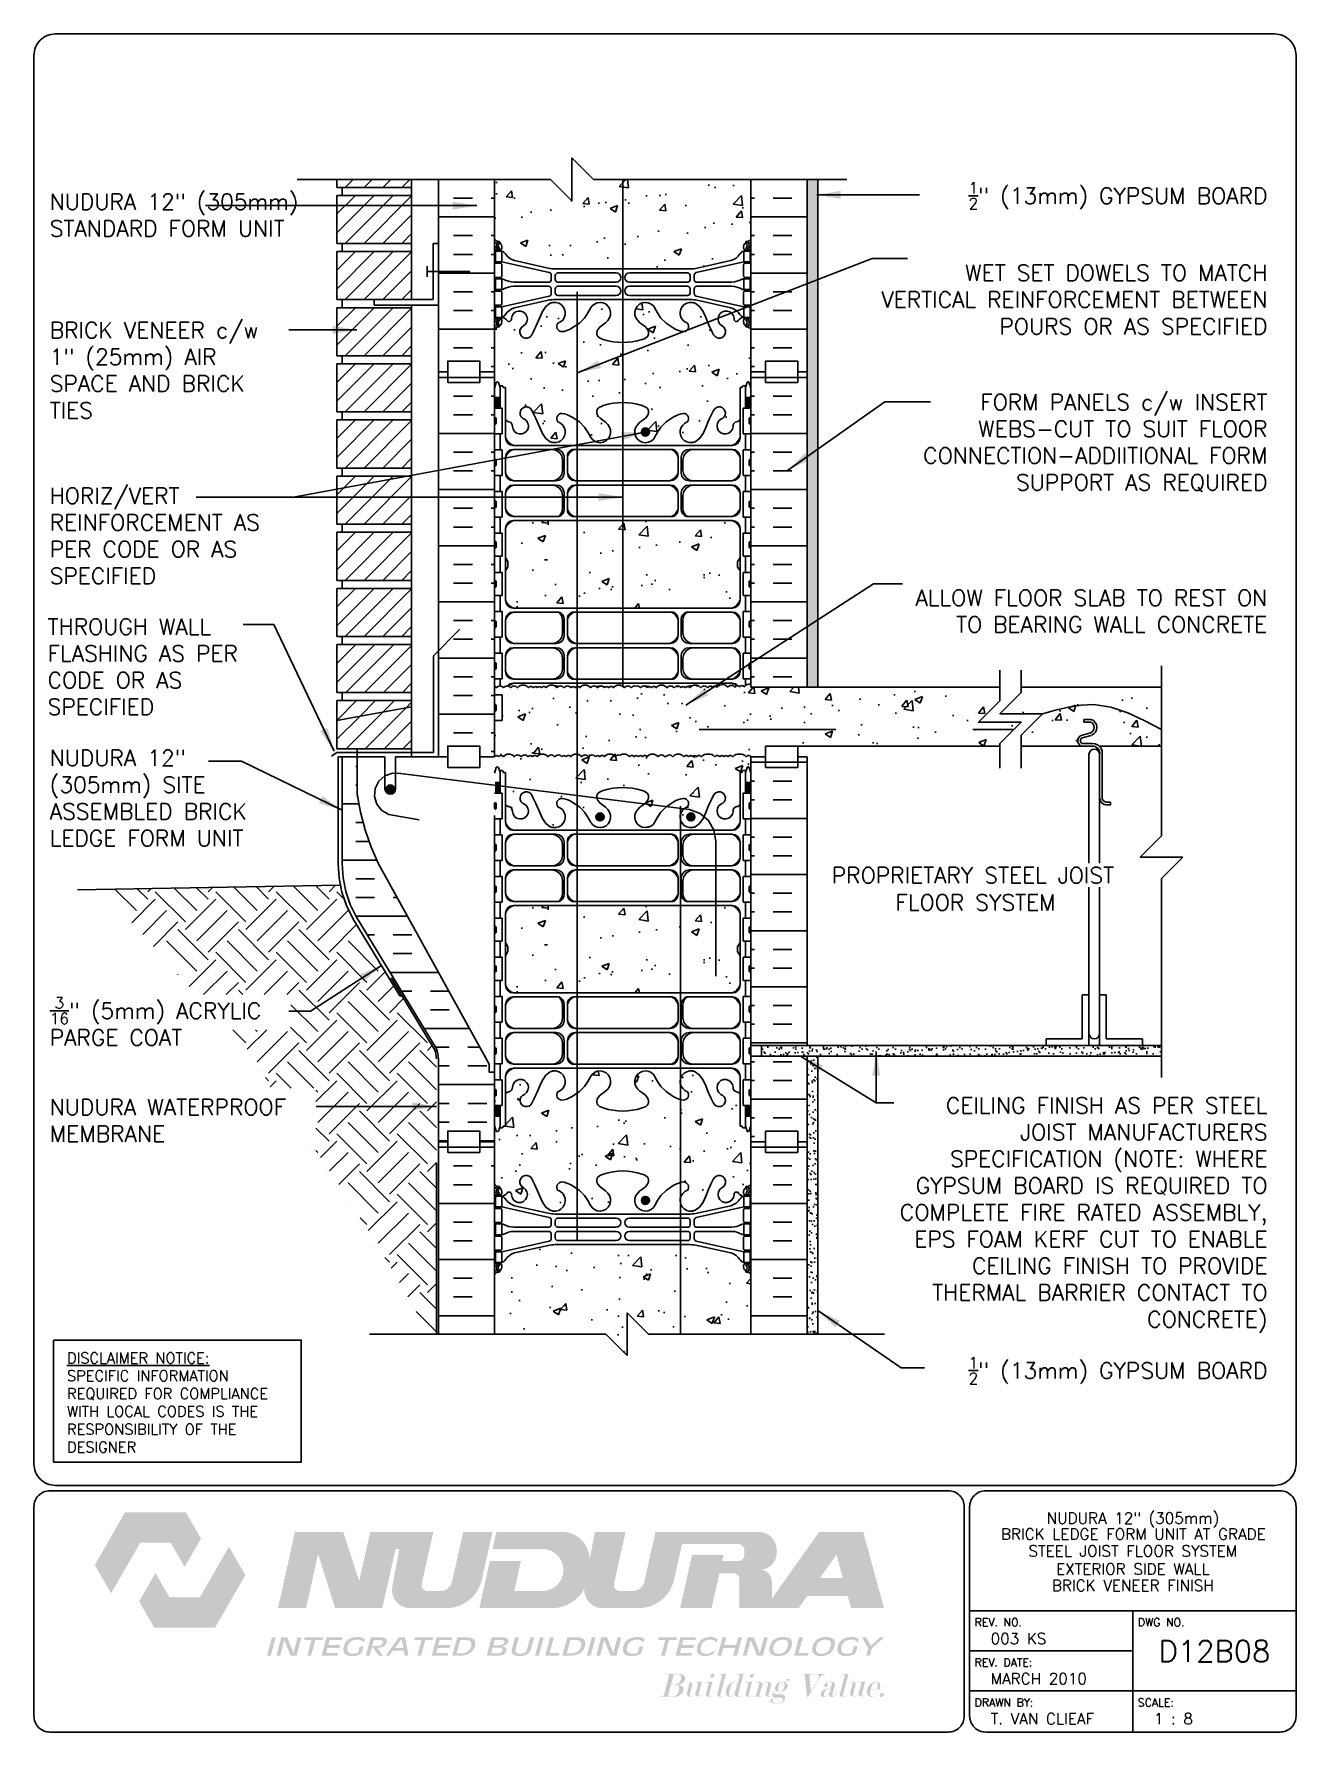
# Paper-space layout 'D12B08' of a CAD drawing. Header units: inches. Extents: x 0.42 to 7.8, y 0.49 to 10.41.
# The model-space entities are those that its viewports show. They can reach past a viewport. Long polylines and large blocks are cut down to what shows.
import ezdxf
from ezdxf.enums import TextEntityAlignment as Align

# ---------------------------------------------------------------- set-up
doc = ezdxf.new("R2010")
doc.units = ezdxf.units.IN
doc.header["$LTSCALE"] = 0.5
doc.header["$MEASUREMENT"] = 0
doc.linetypes.add('DASHED2', pattern=[0.375, 0.25, -0.125])
doc.linetypes.add('HIDDEN2', pattern=[0.1875, 0.125, -0.0625])
for name, color, linetype in [('HATCH', 12, 'Continuous'), ('Hidden2', 12, 'HIDDEN2'), ('line25', 2, 'Continuous'), ('LINE3', 3, 'Continuous'), ('LINE50', 5, 'Continuous'), ('LINE9', 9, 'Continuous'), ('LOGO', 7, 'Continuous'), ('TBK_LINE65', 3, 'Continuous'), ('TBK_TEXT', 4, 'Continuous'), ('TEXT', 4, 'Continuous'), ('Web_Edge', 9, 'Continuous')]:
    doc.layers.add(name, color=color, linetype=linetype)
doc.styles.add('DIM', font='romans.shx', dxfattribs={"width": 0.7})
doc.styles.add('ROMANS', font='romans.shx', dxfattribs={"height": 0.75})
doc.dimstyles.new('ext_12', dxfattribs={"dimscale": 12, "dimtxt": 0.075, "dimasz": 0.09375, "dimexe": 0.09375, "dimexo": 0.0625, "dimgap": 0.0625, "dimtad": 1, "dimdec": 1, "dimzin": 2, "dimdsep": 46, "dimlunit": 4, "dimtxsty": 'DIM', "dimcen": 0.09, "dimdle": 0.09375, "dimclrt": 4, "dimadec": 0, "dimazin": 0, "dimtfac": 1, "dimtdec": 1, "dimtmove": 2, "dimatfit": 3, "dimfxl": 1, "dimfrac": 2, "dimtolj": 1, "dimtzin": 0, "dimarcsym": 0})
pattern_1 = [(37.5, (220.0126, 66.87653), (-0.0157483, 0.4817059), [0, -0.38, 0, -0.425, 0, -0.40625]), (7.5, (220.0126, 66.8765), (0.4424442, 0.7055365), [0, -0.205, 0, -0.3425, 0, -0.13125]), (327.5, (219.7051, 66.87653), (0.7785355, 0.0014148), [0, -0.125, 0, -0.45, 0, -0.5875]), (317.5, (219.7051, 66.8765), (0.7515317, 0.219419), [0, -0.0625, 0, -0.295, 0, -0.3375])]
pattern_2 = [(45, (198.72723, -20.6616), (-0.4419417, 0.4419417), [])]
pattern_3 = [(50, (0, 0), (3.5863, -0.31376), [0.375, -4.125]), (355, (0, 0), (-0.693757, 3.76096), [0.3, -3.3]), (100.4514, (0.299, -0.026), (2.892544, 3.4472), [0.3187, -3.50571]), (46.1842, (0, 1), (5.336207, -0.827596), [0.5625, -6.1875]), (96.6356, (0.4447, 0.931), (4.67331, 4.87059), [0.47805, -5.25857]), (351.1842, (0, 1), (4.67331, 4.87059), [0.45, -4.95]), (21, (0.5, 0.75), (2.984535, -2.013094), [0.375, -4.125]), (326, (0.5, 0.75), (1.216577, 3.62575), [0.3, -3.3]), (71.4514, (0.7487, 0.5822), (4.201112, 1.612656), [0.3187, -3.50571]), (37.5, (0, 0), (0.0607993, 1.6644693), [0, -3.26, 0, -3.35, 0, -3.3125]), (7.5, (0, 0), (1.315348, 1.9720586), [0, -1.91, 0, -3.185, 0, -1.2625]), (327.5, (-1.115, 0), (2.669112, -0.1127744), [0, -1.25, 0, -3.9, 0, -5.175]), (317.5, (-1.615, 0), (2.915931, 0.500525), [0, -1.625, 0, -2.59, 0, -3.675])]

psp = doc.layouts.new('D12B08')

# ---------------------------------------------------------------- texts
at = {"layer": 'TBK_TEXT', "color": 7, "style": 'ROMANS'}
for s, p in [('REV. NO.', (5.9215, 1.107)), ('DWG NO.', (6.876, 1.107)), ('REV. DATE:', (5.9215, 0.8726)), ('DRAWN BY:', (5.9215, 0.6382)), ('SCALE:', (6.876, 0.6382))]:
    psp.add_text(s, height=0.04688, dxfattribs=at).set_placement(p)
at = {"layer": 'TEXT', "insert": (0.6134, 2.7065), "char_height": 0.0625, "width": 1.41371, "attachment_point": 1, "style": 'ROMANS'}
psp.add_mtext('{\\Fromans.shx|c1;\\LDISCLAIMER NOTICE:\\l\\PSPECIFIC INFORMATION REQUIRED FOR COMPLIANCE WITH LOCAL CODES IS THE RESPONSIBILITY OF THE DESIGNER}', dxfattribs=at)

msp = doc.modelspace()

# ---------------------------------------------------------------- texts
at = {"layer": 'TEXT', "style": 'ROMANS'}
for s, p in [('PROPRIETARY STEEL JOIST', (285.616, 166.642)), (' FLOOR SYSTEM ', (288.086, 165.367))]:
    msp.add_text(s, height=0.75, dxfattribs=at).set_placement(p, align=Align.MIDDLE_LEFT)
at = {"layer": 'TEXT', "char_height": 0.75, "style": 'ROMANS'}
for s, insert, width, attachment_point in [('NUDURA 12" (305mm) STANDARD FORM UNIT', (249.026, 198.513), 12.63139, 1), ('\\A1;{\\H0.7x;\\S1/2;}" (13mm) GYPSUM BOARD', (305.999, 198.416), 19.5775, 6), ('\\A1;WET SET DOWELS TO MATCH VERTICAL REINFORCEMENT BETWEEN POURS OR AS SPECIFIED', (305.999, 193.56), 19.5775, 6), ('BRICK VENEER c/w 1" (25mm) AIR SPACE AND BRICK TIES', (249.026, 190.257), 11.20243, 4), ('\\A1;FORM PANELS c/w INSERT WEBS-CUT TO SUIT FLOOR CONNECTION-ADDIITIONAL FORM SUPPORT AS REQUIRED', (305.999, 186.855), 19.5775, 6), ('HORIZ/VERT REINFORCEMENT AS PER CODE OR AS SPECIFIED', (249.025, 182.515), 11.40442, 4), ('ALLOW FLOOR SLAB TO REST ON TO BEARING WALL CONCRETE', (305.99, 178.991), 18.08617, 6), ('THROUGH WALL FLASHING AS PER CODE OR AS SPECIFIED', (248.928, 178.641), 11.44604, 1), ('NUDURA 12" (305mm) SITE ASSEMBLED BRICK LEDGE FORM UNIT', (249.026, 172.503), 11.92902, 1), ('\\A1;{\\H0.7x;\\S3/16;}" (5mm) ACRYLIC PARGE COAT', (249.026, 160.939), 12.84161, 1), ('NUDURA WATERPROOF MEMBRANE', (249.026, 155.18), 14.44147, 4), ('CEILING FINISH AS PER STEEL JOIST MANUFACTURERS SPECIFICATION (NOTE: WHERE GYPSUM BOARD IS REQUIRED TO COMPLETE FIRE RATED ASSEMBLY, EPS FOAM KERF CUT TO ENABLE CEILING FINISH TO PROVIDE THERMAL BARRIER CONTACT TO CONCRETE)', (305.999, 150.755), 19.5775, 6), ('\\A1;{\\H0.7x;\\S1/2;}" (13mm) GYPSUM BOARD', (305.999, 143.48), 19.5775, 6)]:
    msp.add_mtext(s, dxfattribs=dict(at, insert=insert, width=width, attachment_point=attachment_point))

# ---------------------------------------------------------------- blocks, each defined once
blk = doc.blocks.new('TITLEBLOCK-Tag')
at = {"style": 'ROMANS'}
for tag, height, p in [('TITLE_LINE_1', 0.065, (0.927, -0.1328)), ('TITLE_LINE_2', 0.065, (0.9294, -0.2258)), ('CENTRE-LINE-3', 0.065, (0.927, -0.3246)), ('TITLE_LINE_4', 0.065, (0.927, -0.4299)), ('TITLE_LINE_5', 0.065, (0.927, -0.526)), ('DWG', 0.125, (1.4043, -0.9102))]:
    blk.add_attdef(tag, text='', height=height, dxfattribs=at).set_placement(p, align=Align.MIDDLE_CENTER)
for tag, p in [('LATEST_REVISION', (0.0954, -0.8366)), ('REVISION_DATE', (0.0954, -1.071)), ('DRAWN_BY', (0.0954, -1.3053)), ('SCALE', (1.0499, -1.3053))]:
    blk.add_attdef(tag, text='', height=0.065, dxfattribs=at).set_placement(p, align=Align.MIDDLE_LEFT)

# ---------------------------------------------------------------- hatches: boundary and pattern name
at = {"layer": 'HATCH'}
h = msp.add_hatch(dxfattribs=at)
h.set_pattern_fill('AR-CONC', color=256, scale=0.5)
h.set_pattern_definition(pattern_3)
h.paths.add_polyline_path([(281.835, 199.183), (274.46, 199.183), (273.46, 200.183), (273.46, 198.183), (272.46, 199.183), (269.835, 199.183), (269.835, 196.376, 0.088416), (269.981, 196.278), (270.071, 196.278), (270.071, 196.237, -0.249069), (270.181, 196.03), (270.181, 195.962, -0.414214), (270.118, 195.9), (270.071, 195.9), (270.071, 195.83), (270.176, 195.83, -0.155529), (270.351, 195.696, 0.180914), (270.769, 195.384), (272.35, 195.031, 0.054974), (272.677, 194.995), (275.835, 194.995), (278.992, 194.995, 0.054974), (279.319, 195.031), (280.9, 195.384, 0.180914), (281.318, 195.696, -0.155529), (281.494, 195.83), (281.599, 195.83), (281.599, 195.9), (281.551, 195.9, -0.414214), (281.489, 195.962), (281.489, 196.03, -0.249069), (281.599, 196.237), (281.599, 196.278), (281.689, 196.278, 0.088416), (281.835, 196.376)])
h.paths.add_polyline_path([(294.482, 173.8), (292.482, 173.8), (293.482, 174.8), (293.482, 175.433), (281.835, 175.433), (281.835, 175.578, 0.301802), (281.519, 175.454, 0.520567), (281.297, 175.454, 0.56456), (281.104, 175.456, 0.039371), (281.083, 175.432, 0.520567), (280.752, 175.432, 0.520567), (280.25, 175.432, 0.520567), (280.028, 175.432, 0.56456), (279.835, 175.433, 0.039371), (279.814, 175.409, 0.520567), (279.483, 175.409, 0.520567), (278.981, 175.409, 0.292339), (278.846, 175.465, 0.03336), (278.786, 175.437, 0.071628), (278.759, 175.409, 0.56456), (278.566, 175.411, 0.513194), (278.237, 175.409, 0.520567), (277.906, 175.409, 0.520567), (277.404, 175.409, 0.520567), (277.182, 175.409, 0.56456), (276.989, 175.411, 0.218478), (276.842, 175.494, 0.064058), (276.718, 175.463, 0.09881), (276.66, 175.409, 0.309785), (276.446, 175.489, 0.302013), (276.237, 175.409, 0.520567), (275.906, 175.409, 0.520567), (275.404, 175.409, 0.520567), (275.182, 175.409, 0.56456), (274.989, 175.411, 0.143249), (274.899, 175.48, 0.039401), (274.821, 175.494, 0.238286), (274.66, 175.409, 0.520567), (274.329, 175.409, 0.520567), (273.827, 175.409, 0.520567), (273.605, 175.409, 0.56456), (273.412, 175.411, 0.513194), (273.083, 175.409, 0.520567), (272.752, 175.409, 0.520567), (272.25, 175.409, 0.520567), (272.028, 175.409, 0.56456), (271.835, 175.411, 0.56456), (271.641, 175.409, 0.520567), (271.419, 175.409, 0.520567), (270.917, 175.409, 0.520567), (270.586, 175.409, 0.513194), (270.258, 175.411, 0.513194), (269.929, 175.409, 0.151268), (269.835, 175.482), (269.835, 175.078), (270.199, 175.078), (270.199, 173.878), (269.835, 173.878), (269.835, 172.183, -0.56456), (270.028, 172.182, -0.520567), (270.25, 172.182, -0.520567), (270.752, 172.182, -0.520567), (271.083, 172.182, -0.513194), (271.412, 172.183, -0.56456), (271.605, 172.182, -0.520567), (271.827, 172.182, -0.520567), (272.329, 172.182, -0.520567), (272.66, 172.182, -0.513194), (272.989, 172.183, -0.56456), (273.182, 172.182, -0.520567), (273.404, 172.182, -0.520567), (273.906, 172.182, -0.520567), (274.237, 172.182, -0.513194), (274.566, 172.183, -0.56456), (274.759, 172.182, -0.520567), (274.981, 172.182, -0.520567), (275.483, 172.182, -0.343744), (275.721, 172.255, -0.41777), (276.15, 172.182, -0.520567), (276.372, 172.182, -0.56456), (276.566, 172.183, -0.56456), (276.759, 172.182, -0.520567), (276.981, 172.182, -0.520567), (277.483, 172.182, -0.520567), (277.814, 172.182, -0.039371), (277.835, 172.206, -0.039371), (277.855, 172.182, -0.520567), (278.186, 172.182, -0.520567), (278.688, 172.182, -0.520567), (278.91, 172.182, -0.56456), (279.104, 172.183, -0.56456), (279.297, 172.182, -0.520567), (279.519, 172.182, -0.301802), (279.835, 172.305, -0.301802), (280.15, 172.182, -0.520567), (280.372, 172.182, -0.56456), (280.566, 172.183, -0.56456), (280.759, 172.182, -0.520567), (280.981, 172.182, -0.301802), (281.297, 172.305, -0.301802), (281.612, 172.182, -0.5151), (281.833, 172.183), (282.522, 172.183), (282.522, 172.683), (293.482, 172.683), (293.482, 172.8)])
edge = h.paths.add_edge_path()
edge.add_spline(control_points=[(301.042, 173.456), (300, 174.017), (298.21, 174.98), (296.286, 174.426), (295.482, 174.195)], knot_values=[0, 0, 0, 0, 3.379125, 5.806437, 5.806437, 5.806437, 5.806437], degree=3, periodic=0)
edge.add_line((295.482, 174.195), (294.482, 173.195))
edge.add_line((294.482, 173.195), (294.482, 172.683))
edge.add_line((294.482, 172.683), (294.88, 172.683))
edge.add_line((294.88, 172.683), (297.291, 172.683))
edge.add_arc((297.39, 172.933), 0.269, 111.59793, 248.40207, ccw=False)
edge.add_line((297.291, 173.183), (297.725, 173.306))
edge.add_arc((297.628, 173.556), 0.268, 291.21998, 428.78002)
edge.add_line((297.725, 173.806), (297.402, 173.806))
edge.add_line((297.402, 173.806), (297.402, 173.931))
edge.add_line((297.402, 173.931), (297.746, 173.931))
edge.add_arc((297.628, 173.556), 0.393, -69.73217, 72.50691, ccw=False)
edge.add_line((297.764, 173.187), (297.332, 173.065))
edge.add_arc((297.39, 172.933), 0.144, 113.74564, 240.31853)
edge.add_line((297.319, 172.808), (297.787, 172.808))
edge.add_arc((297.816, 172.347), 0.463, 46.71372, 93.56537, ccw=False)
edge.add_line((298.133, 172.683), (301.042, 172.683))
edge.add_line((301.042, 172.683), (301.042, 173.456))
edge = h.paths.add_edge_path()
edge.add_line((301.042, 175.433), (294.482, 175.433))
edge.add_line((294.482, 175.433), (294.482, 175.195))
edge.add_line((294.482, 175.195), (293.482, 174.195))
edge.add_line((293.482, 174.195), (295.482, 174.195))
edge.add_spline(control_points=[(295.482, 174.195), (296.286, 174.426), (298.21, 174.98), (300, 174.017), (301.042, 173.456)], knot_values=[0, 0, 0, 0, 2.427311, 5.806437, 5.806437, 5.806437, 5.806437], degree=3, periodic=0)
edge.add_line((301.042, 173.456), (301.042, 175.433))
h.paths.add_polyline_path([(301.042, 175.433), (294.482, 175.433), (294.482, 175.195), (293.482, 174.195), (295.482, 174.195), (294.482, 173.195), (294.482, 172.683), (294.88, 172.683), (297.291, 172.683, -0.679626), (297.291, 173.183), (297.725, 173.306, 0.684458), (297.725, 173.806), (297.402, 173.806), (297.402, 173.931), (297.746, 173.931, -0.714868), (297.764, 173.187), (297.332, 173.065, 0.616244), (297.319, 172.808), (297.787, 172.808, -0.207325), (298.133, 172.683), (301.042, 172.683), (301.042, 173.456)])
h = msp.add_hatch(dxfattribs=at)
h.set_pattern_fill('ANSI31', color=256, scale=5, style=0)
h.set_pattern_definition([(45, (198.72723, 0.3384), (-0.4419417, 0.4419417), [])])
h.paths.add_polyline_path([(265.96, 199.183), (262.46, 199.183), (262.46, 198.808), (265.96, 198.808)])
h = msp.add_hatch(dxfattribs=at)
h.set_pattern_fill('INSUL', color=256, scale=7, style=0)
h.set_pattern_definition([(0, (-2656.327, -206.826), (0, 2.625), []), (0, (-2656.327, -205.951), (0, 2.625), [0.875, -0.875]), (0, (-2656.327, -205.076), (0, 2.625), [0.875, -0.875])])
h.paths.add_polyline_path([(269.71, 199.183), (267.21, 199.183), (267.21, 190.183), (267.647, 190.183), (267.647, 190.683), (269.147, 190.683), (269.147, 190.183), (269.835, 190.183), (269.835, 199.058)])
h = msp.add_hatch(dxfattribs=at)
h.set_pattern_fill('INSUL', color=256, scale=7, style=0)
h.set_pattern_definition([(180, (3207.996, -206.826), (0, 2.625), []), (180, (3207.996, -205.951), (0, 2.625), [0.875, -0.875]), (180, (3207.996, -205.076), (0, 2.625), [0.875, -0.875])])
h.paths.add_polyline_path([(284.46, 199.183), (281.835, 199.183), (281.835, 190.183), (282.522, 190.183), (282.522, 190.683), (284.022, 190.683), (284.022, 190.183), (284.46, 190.183)])
h = msp.add_hatch(dxfattribs=at)
h.set_pattern_fill('AR-SAND', color=256, scale=0.25, style=0)
h.set_pattern_definition(pattern_1)
h.paths.add_polyline_path([(284.96, 199.183), (284.46, 199.183), (284.46, 190.183), (284.46, 175.433), (284.96, 175.433)])
h = msp.add_hatch(dxfattribs=at)
h.set_pattern_fill('ANSI31', color=256, scale=5, style=0)
h.set_pattern_definition([(45, (198.72723, -2.2866), (-0.4419417, 0.4419417), [])])
h.paths.add_polyline_path([(265.96, 198.433), (262.46, 198.433), (262.46, 196.183), (265.96, 196.183)])
h = msp.add_hatch(dxfattribs=at)
h.set_pattern_fill('AR-CONC', color=256, scale=0.5, style=0)
h.set_pattern_definition([(50, (0, 0), (3.5863, -0.31376), [0.375, -4.125]), (355, (0, 0), (-0.693757, 3.76096), [0.3, -3.3]), (100.4514, (0.299, -0.026), (2.892547, 3.447198), [0.3187, -3.50571]), (46.1842, (0, 1), (5.336205, -0.827595), [0.5625, -6.1875]), (96.6356, (0.4447, 0.931), (4.67331, 4.87059), [0.47805, -5.258565]), (351.1842, (0, 1), (4.67331, 4.87059), [0.45, -4.95]), (21, (0.5, 0.75), (2.984535, -2.013094), [0.375, -4.125]), (326, (0.5, 0.75), (1.216577, 3.62575), [0.3, -3.3]), (71.4514, (0.7487, 0.5822), (4.201113, 1.612652), [0.3187, -3.50571]), (37.5, (0, 0), (0.0607993, 1.6644693), [0, -3.26, 0, -3.35, 0, -3.3125]), (7.5, (0, 0), (1.315348, 1.972059), [0, -1.91, 0, -3.185, 0, -1.2625]), (327.5, (-1.115, 0), (2.669112, -0.1127744), [0, -1.25, 0, -3.9, 0, -5.175]), (317.5, (-1.615, 0), (2.915931, 0.500525), [0, -1.625, 0, -2.59, 0, -3.675])])
h.paths.add_polyline_path([(281.335, 196.624, 0.545244), (280.805, 196.965, 0.002945), (280.801, 196.964), (279.923, 196.553, 0.291097), (279.635, 196.1), (279.635, 195.996), (279.635, 195.972, 0.414214), (280.135, 195.472), (280.71, 195.472, 0.414214), (281.335, 196.097)])
h = msp.add_hatch(dxfattribs=at)
h.set_pattern_fill('ANSI31', color=256, scale=5, style=0)
h.set_pattern_definition([(45, (198.72723, -4.9116), (-0.4419417, 0.4419417), [])])
h.paths.add_polyline_path([(265.96, 195.808), (262.46, 195.808), (262.46, 193.558), (265.96, 193.558)])
h = msp.add_hatch(dxfattribs=at)
h.set_pattern_fill('ANSI31', color=256, scale=5, style=0)
h.set_pattern_definition([(45, (198.72723, -7.5366), (-0.4419417, 0.4419417), [])])
h.paths.add_polyline_path([(265.96, 193.183), (262.46, 193.183), (262.46, 190.933), (265.96, 190.933)])
h = msp.add_hatch(dxfattribs=at)
h.set_pattern_fill('AR-CONC', color=256, scale=0.5)
h.set_pattern_definition(pattern_3)
h.paths.add_polyline_path([(281.835, 147.991, 0.088416), (281.689, 148.088), (281.599, 148.088), (281.599, 148.13, -0.249069), (281.489, 148.337), (281.489, 148.405, -0.414214), (281.551, 148.467), (281.599, 148.467), (281.599, 148.537), (281.494, 148.537, -0.155529), (281.318, 148.671, 0.180914), (280.9, 148.983), (279.319, 149.336, 0.054974), (278.992, 149.372), (275.835, 149.372), (272.677, 149.372, 0.054974), (272.35, 149.336), (270.769, 148.983, 0.180914), (270.351, 148.671, -0.155529), (270.176, 148.537), (270.071, 148.537), (270.071, 148.467), (270.118, 148.467, -0.414214), (270.181, 148.405), (270.181, 148.337, -0.249069), (270.071, 148.13), (270.071, 148.088), (269.981, 148.088, 0.088416), (269.835, 147.991), (269.835, 145.183), (275.038, 145.183), (276.038, 144.183), (276.038, 146.183), (277.038, 145.183), (281.835, 145.183)])
edge = h.paths.add_edge_path()
edge.add_line((281.65, 154.682), (281.601, 154.832))
edge.add_line((281.601, 154.832), (281.475, 154.832))
edge.add_arc((281.475, 154.882), 0.05, 180, 270, ccw=False)
edge.add_line((281.425, 154.882), (281.425, 154.912))
edge.add_line((281.425, 154.912), (281.325, 154.912))
edge.add_line((281.325, 154.912), (281.325, 156.401))
edge.add_arc((281.15, 156.325), 0.19, 23.62969, 85.69391)
edge.add_arc((281.194, 156.713), 0.2, 172.89286, 261.6212, ccw=False)
edge.add_arc((280.621, 156.719), 0.375, 2.92371, 239.86753)
edge.add_arc((280.347, 156.114), 0.293, -154.20161, 73.07312, ccw=False)
edge.add_spline(control_points=[(280.083, 155.986), (279.997, 156.153), (279.744, 156.643), (279.549, 157.324), (279.224, 157.454)], knot_values=[0, 0, 0, 0, 0.579211, 1.703896, 1.703896, 1.703896, 1.703896], degree=3, periodic=0)
edge.add_spline(control_points=[(279.224, 157.454), (279.174, 157.474), (279.12, 157.487), (279.063, 157.495)], knot_values=[1.703896, 1.703896, 1.703896, 1.703896, 1.875321, 1.875321, 1.875321, 1.875321], degree=3, periodic=0)
edge.add_arc((279.022, 156.997), 0.5, 85.29258, 251.79367)
edge.add_arc((278.676, 156.372), 0.242, -90, 38.23271, ccw=False)
edge.add_spline(control_points=[(278.676, 156.13), (278.555, 156.128), (277.735, 156.479), (277.49, 156.927), (277.351, 157.207)], knot_values=[0.038125, 0.038125, 0.038125, 0.038125, 0.320663, 1.237398, 1.237398, 1.237398, 1.237398], degree=3, periodic=0)
edge.add_arc((276.897, 156.997), 0.5, 24.81899, 224.18751)
edge.add_spline(control_points=[(276.539, 156.648), (276.646, 156.485), (277.006, 156.395), (277.083, 155.899), (276.535, 155.663), (276.131, 155.635), (275.835, 155.614)], knot_values=[0.229407, 0.229407, 0.229407, 0.229407, 0.844432, 1.128849, 1.464331, 2.389004, 2.389004, 2.389004, 2.389004], degree=3, periodic=0)
edge.add_spline(control_points=[(275.835, 155.614), (275.538, 155.635), (275.134, 155.663), (274.586, 155.899), (274.663, 156.395), (275.023, 156.485), (275.131, 156.648)], knot_values=[0.229407, 0.229407, 0.229407, 0.229407, 1.15408, 1.489562, 1.773979, 2.389004, 2.389004, 2.389004, 2.389004], degree=3, periodic=0)
edge.add_arc((274.772, 156.997), 0.5, 315.81249, 515.18101)
edge.add_spline(control_points=[(274.318, 157.207), (274.179, 156.927), (273.934, 156.479), (273.114, 156.128), (272.993, 156.13)], knot_values=[0.038125, 0.038125, 0.038125, 0.038125, 0.95486, 1.237398, 1.237398, 1.237398, 1.237398], degree=3, periodic=0)
edge.add_arc((272.993, 156.372), 0.242, 141.76729, 270, ccw=False)
edge.add_arc((272.647, 156.997), 0.5, 288.20633, 454.70742)
edge.add_spline(control_points=[(272.606, 157.495), (272.549, 157.487), (272.495, 157.474), (272.445, 157.454)], knot_values=[1.703896, 1.703896, 1.703896, 1.703896, 1.875321, 1.875321, 1.875321, 1.875321], degree=3, periodic=0)
edge.add_spline(control_points=[(272.445, 157.454), (272.12, 157.324), (271.925, 156.643), (271.672, 156.153), (271.586, 155.986)], knot_values=[0, 0, 0, 0, 1.124685, 1.703896, 1.703896, 1.703896, 1.703896], degree=3, periodic=0)
edge.add_arc((271.322, 156.114), 0.293, 106.92688, 334.20161, ccw=False)
edge.add_arc((271.049, 156.719), 0.375, 300.13247, 537.07629)
edge.add_arc((270.475, 156.713), 0.2, -81.61996, 7.10714, ccw=False)
edge.add_arc((270.519, 156.325), 0.19, 94.30355, 156.36837)
edge.add_line((270.345, 156.401), (270.345, 154.912))
edge.add_line((270.345, 154.912), (270.245, 154.912))
edge.add_line((270.245, 154.912), (270.245, 154.882))
edge.add_arc((270.195, 154.882), 0.05, -90, 0, ccw=False)
edge.add_line((270.195, 154.832), (270.068, 154.832))
edge.add_line((270.068, 154.832), (270.02, 154.682))
edge.add_arc((269.97, 154.709), 0.0567, 208.07249, 331.92751, ccw=False)
edge.add_line((269.92, 154.682), (269.835, 154.943))
edge.add_line((269.835, 154.943), (269.835, 154.183))
edge.add_line((269.835, 154.183), (269.835, 152.183))
edge.add_arc((270.181, 152.544), 0.5, 226.21089, 246.42182)
edge.add_line((269.981, 152.086), (270.071, 152.086))
edge.add_line((270.071, 152.086), (270.071, 152.044))
edge.add_arc((269.931, 151.837), 0.25, 0, 55.9442, ccw=False)
edge.add_line((270.181, 151.837), (270.181, 151.77))
edge.add_arc((270.118, 151.77), 0.0625, -90, 0, ccw=False)
edge.add_line((270.118, 151.707), (270.071, 151.707))
edge.add_line((270.071, 151.707), (270.071, 151.637))
edge.add_line((270.071, 151.637), (270.176, 151.637))
edge.add_arc((270.138, 151.987), 0.352, 276.12908, 321.53314)
edge.add_arc((270.515, 151.719), 0.113, -12.18443, 154.05694, ccw=False)
edge.add_arc((271.001, 151.714), 0.375, 182.92371, 419.86753)
edge.add_arc((271.321, 152.307), 0.3, 27.59697, 243.94252, ccw=False)
edge.add_spline(control_points=[(271.586, 152.446), (271.653, 152.318), (271.719, 152.189), (271.783, 152.05)], knot_values=[0, 0, 0, 0, 0.447744, 0.447744, 0.447744, 0.447744], degree=3, periodic=0)
edge.add_spline(control_points=[(271.783, 152.05), (271.801, 152.009), (271.88, 151.831), (271.952, 151.632), (272.015, 151.49)], knot_values=[0.447744, 0.447744, 0.447744, 0.447744, 0.579211, 1.009728, 1.009728, 1.009728, 1.009728], degree=3, periodic=0)
edge.add_spline(control_points=[(272.015, 151.49), (272.031, 151.455), (272.048, 151.42), (272.065, 151.387)], knot_values=[1.009728, 1.009728, 1.009728, 1.009728, 1.116334, 1.116334, 1.116334, 1.116334], degree=3, periodic=0)
edge.add_spline(control_points=[(272.065, 151.387), (272.078, 151.36), (272.093, 151.333), (272.107, 151.308)], knot_values=[1.116334, 1.116334, 1.116334, 1.116334, 1.201719, 1.201719, 1.201719, 1.201719], degree=3, periodic=0)
edge.add_spline(control_points=[(272.107, 151.308), (272.121, 151.284), (272.136, 151.26), (272.151, 151.238)], knot_values=[1.201719, 1.201719, 1.201719, 1.201719, 1.282554, 1.282554, 1.282554, 1.282554], degree=3, periodic=0)
edge.add_spline(control_points=[(272.151, 151.238), (272.161, 151.222), (272.172, 151.207), (272.183, 151.192)], knot_values=[1.282554, 1.282554, 1.282554, 1.282554, 1.339568, 1.339568, 1.339568, 1.339568], degree=3, periodic=0)
edge.add_spline(control_points=[(272.183, 151.192), (272.194, 151.177), (272.205, 151.164), (272.216, 151.15)], knot_values=[1.339568, 1.339568, 1.339568, 1.339568, 1.393854, 1.393854, 1.393854, 1.393854], degree=3, periodic=0)
edge.add_spline(control_points=[(272.216, 151.15), (272.228, 151.136), (272.241, 151.123), (272.253, 151.11)], knot_values=[1.393854, 1.393854, 1.393854, 1.393854, 1.451471, 1.451471, 1.451471, 1.451471], degree=3, periodic=0)
edge.add_spline(control_points=[(272.253, 151.11), (272.265, 151.098), (272.278, 151.086), (272.29, 151.075)], knot_values=[1.451471, 1.451471, 1.451471, 1.451471, 1.505342, 1.505342, 1.505342, 1.505342], degree=3, periodic=0)
edge.add_spline(control_points=[(272.29, 151.075), (272.304, 151.063), (272.318, 151.052), (272.332, 151.041)], knot_values=[1.505342, 1.505342, 1.505342, 1.505342, 1.563384, 1.563384, 1.563384, 1.563384], degree=3, periodic=0)
edge.add_spline(control_points=[(272.332, 151.041), (272.345, 151.032), (272.359, 151.022), (272.373, 151.014)], knot_values=[1.563384, 1.563384, 1.563384, 1.563384, 1.616944, 1.616944, 1.616944, 1.616944], degree=3, periodic=0)
edge.add_spline(control_points=[(272.373, 151.014), (272.385, 151.007), (272.396, 151.001), (272.409, 150.995)], knot_values=[1.616944, 1.616944, 1.616944, 1.616944, 1.660465, 1.660465, 1.660465, 1.660465], degree=3, periodic=0)
edge.add_spline(control_points=[(272.409, 150.995), (272.421, 150.989), (272.433, 150.983), (272.445, 150.978)], knot_values=[1.660465, 1.660465, 1.660465, 1.660465, 1.703896, 1.703896, 1.703896, 1.703896], degree=3, periodic=0)
edge.add_spline(control_points=[(272.445, 150.978), (272.455, 150.974), (272.465, 150.971), (272.475, 150.967)], knot_values=[1.703896, 1.703896, 1.703896, 1.703896, 1.737704, 1.737704, 1.737704, 1.737704], degree=3, periodic=0)
edge.add_spline(control_points=[(272.475, 150.967), (272.488, 150.963), (272.501, 150.959), (272.514, 150.956)], knot_values=[1.737704, 1.737704, 1.737704, 1.737704, 1.78039, 1.78039, 1.78039, 1.78039], degree=3, periodic=0)
edge.add_spline(control_points=[(272.514, 150.956), (272.528, 150.952), (272.542, 150.949), (272.556, 150.946)], knot_values=[1.78039, 1.78039, 1.78039, 1.78039, 1.824512, 1.824512, 1.824512, 1.824512], degree=3, periodic=0)
edge.add_spline(control_points=[(272.556, 150.946), (272.573, 150.943), (272.589, 150.94), (272.606, 150.937)], knot_values=[1.824512, 1.824512, 1.824512, 1.824512, 1.875321, 1.875321, 1.875321, 1.875321], degree=3, periodic=0)
edge.add_arc((272.647, 151.436), 0.5, 265.29258, 431.79367)
edge.add_arc((272.993, 152.06), 0.242, 90, 218.23271, ccw=False)
edge.add_spline(control_points=[(272.993, 152.302), (273.001, 152.303), (273.01, 152.302), (273.019, 152.302)], knot_values=[0.038125, 0.038125, 0.038125, 0.038125, 0.057024, 0.057024, 0.057024, 0.057024], degree=3, periodic=0)
edge.add_spline(control_points=[(273.019, 152.302), (273.027, 152.301), (273.036, 152.3), (273.045, 152.299)], knot_values=[0.057024, 0.057024, 0.057024, 0.057024, 0.075602, 0.075602, 0.075602, 0.075602], degree=3, periodic=0)
edge.add_spline(control_points=[(273.045, 152.299), (273.054, 152.298), (273.064, 152.296), (273.074, 152.294)], knot_values=[0.075602, 0.075602, 0.075602, 0.075602, 0.094834, 0.094834, 0.094834, 0.094834], degree=3, periodic=0)
edge.add_spline(control_points=[(273.074, 152.294), (273.103, 152.288), (273.135, 152.28), (273.167, 152.269)], knot_values=[0.094834, 0.094834, 0.094834, 0.094834, 0.151529, 0.151529, 0.151529, 0.151529], degree=3, periodic=0)
edge.add_spline(control_points=[(273.167, 152.269), (273.232, 152.248), (273.302, 152.218), (273.37, 152.184)], knot_values=[0.151529, 0.151529, 0.151529, 0.151529, 0.264927, 0.264927, 0.264927, 0.264927], degree=3, periodic=0)
edge.add_spline(control_points=[(273.37, 152.184), (273.404, 152.168), (273.447, 152.146), (273.488, 152.123), (273.498, 152.117)], knot_values=[0.264927, 0.264927, 0.264927, 0.264927, 0.320663, 0.337943, 0.337943, 0.337943, 0.337943], degree=3, periodic=0)
edge.add_spline(control_points=[(273.498, 152.117), (273.541, 152.093), (273.582, 152.068), (273.621, 152.043)], knot_values=[0.337943, 0.337943, 0.337943, 0.337943, 0.416133, 0.416133, 0.416133, 0.416133], degree=3, periodic=0)
edge.add_spline(control_points=[(273.621, 152.043), (273.657, 152.019), (273.691, 151.995), (273.724, 151.972)], knot_values=[0.416133, 0.416133, 0.416133, 0.416133, 0.48854, 0.48854, 0.48854, 0.48854], degree=3, periodic=0)
edge.add_spline(control_points=[(273.724, 151.972), (273.759, 151.946), (273.792, 151.919), (273.823, 151.893)], knot_values=[0.48854, 0.48854, 0.48854, 0.48854, 0.567328, 0.567328, 0.567328, 0.567328], degree=3, periodic=0)
edge.add_spline(control_points=[(273.823, 151.893), (273.852, 151.869), (273.879, 151.844), (273.904, 151.82)], knot_values=[0.567328, 0.567328, 0.567328, 0.567328, 0.639328, 0.639328, 0.639328, 0.639328], degree=3, periodic=0)
edge.add_spline(control_points=[(273.904, 151.82), (273.932, 151.793), (273.959, 151.766), (273.983, 151.739)], knot_values=[0.639328, 0.639328, 0.639328, 0.639328, 0.718521, 0.718521, 0.718521, 0.718521], degree=3, periodic=0)
edge.add_spline(control_points=[(273.983, 151.739), (274.005, 151.715), (274.026, 151.691), (274.046, 151.666)], knot_values=[0.718521, 0.718521, 0.718521, 0.718521, 0.789856, 0.789856, 0.789856, 0.789856], degree=3, periodic=0)
edge.add_spline(control_points=[(274.046, 151.666), (274.068, 151.639), (274.089, 151.612), (274.109, 151.585)], knot_values=[0.789856, 0.789856, 0.789856, 0.789856, 0.869703, 0.869703, 0.869703, 0.869703], degree=3, periodic=0)
edge.add_spline(control_points=[(274.109, 151.585), (274.129, 151.557), (274.148, 151.529), (274.166, 151.501)], knot_values=[0.869703, 0.869703, 0.869703, 0.869703, 0.95312, 0.95312, 0.95312, 0.95312], degree=3, periodic=0)
edge.add_spline(control_points=[(274.166, 151.501), (274.197, 151.453), (274.224, 151.405), (274.249, 151.359)], knot_values=[0.95312, 0.95312, 0.95312, 0.95312, 1.0964, 1.0964, 1.0964, 1.0964], degree=3, periodic=0)
edge.add_spline(control_points=[(274.249, 151.359), (274.274, 151.313), (274.297, 151.269), (274.318, 151.226)], knot_values=[1.0964, 1.0964, 1.0964, 1.0964, 1.237398, 1.237398, 1.237398, 1.237398], degree=3, periodic=0)
edge.add_arc((274.772, 151.436), 0.5, 204.81899, 404.18751)
edge.add_spline(control_points=[(275.131, 151.784), (275.023, 151.947), (274.663, 152.038), (274.586, 152.533), (275.134, 152.769), (275.538, 152.798), (275.835, 152.819)], knot_values=[0.229407, 0.229407, 0.229407, 0.229407, 0.844432, 1.128849, 1.464331, 2.389004, 2.389004, 2.389004, 2.389004], degree=3, periodic=0)
edge.add_spline(control_points=[(275.835, 152.819), (276.131, 152.798), (276.535, 152.769), (277.083, 152.533), (277.006, 152.038), (276.646, 151.947), (276.539, 151.784)], knot_values=[0.229407, 0.229407, 0.229407, 0.229407, 1.15408, 1.489562, 1.773979, 2.389004, 2.389004, 2.389004, 2.389004], degree=3, periodic=0)
edge.add_arc((276.897, 151.436), 0.5, 135.81249, 335.18101)
edge.add_spline(control_points=[(277.351, 151.226), (277.372, 151.269), (277.395, 151.313), (277.42, 151.359)], knot_values=[1.0964, 1.0964, 1.0964, 1.0964, 1.237398, 1.237398, 1.237398, 1.237398], degree=3, periodic=0)
edge.add_spline(control_points=[(277.42, 151.359), (277.445, 151.405), (277.472, 151.453), (277.503, 151.501)], knot_values=[0.95312, 0.95312, 0.95312, 0.95312, 1.0964, 1.0964, 1.0964, 1.0964], degree=3, periodic=0)
edge.add_spline(control_points=[(277.503, 151.501), (277.521, 151.529), (277.54, 151.557), (277.56, 151.585)], knot_values=[0.869703, 0.869703, 0.869703, 0.869703, 0.95312, 0.95312, 0.95312, 0.95312], degree=3, periodic=0)
edge.add_spline(control_points=[(277.56, 151.585), (277.58, 151.612), (277.601, 151.639), (277.623, 151.666)], knot_values=[0.789856, 0.789856, 0.789856, 0.789856, 0.869703, 0.869703, 0.869703, 0.869703], degree=3, periodic=0)
edge.add_spline(control_points=[(277.623, 151.666), (277.643, 151.691), (277.664, 151.715), (277.686, 151.739)], knot_values=[0.718521, 0.718521, 0.718521, 0.718521, 0.789856, 0.789856, 0.789856, 0.789856], degree=3, periodic=0)
edge.add_spline(control_points=[(277.686, 151.739), (277.711, 151.766), (277.737, 151.793), (277.765, 151.82)], knot_values=[0.639328, 0.639328, 0.639328, 0.639328, 0.718521, 0.718521, 0.718521, 0.718521], degree=3, periodic=0)
edge.add_spline(control_points=[(277.765, 151.82), (277.79, 151.844), (277.817, 151.869), (277.846, 151.893)], knot_values=[0.567328, 0.567328, 0.567328, 0.567328, 0.639328, 0.639328, 0.639328, 0.639328], degree=3, periodic=0)
edge.add_spline(control_points=[(277.846, 151.893), (277.877, 151.919), (277.91, 151.946), (277.945, 151.972)], knot_values=[0.48854, 0.48854, 0.48854, 0.48854, 0.567328, 0.567328, 0.567328, 0.567328], degree=3, periodic=0)
edge.add_spline(control_points=[(277.945, 151.972), (277.978, 151.995), (278.012, 152.019), (278.048, 152.043)], knot_values=[0.41613, 0.41613, 0.41613, 0.41613, 0.48854, 0.48854, 0.48854, 0.48854], degree=3, periodic=0)
edge.add_spline(control_points=[(278.048, 152.043), (278.095, 152.073), (278.176, 152.122), (278.265, 152.168), (278.299, 152.184)], knot_values=[0.264927, 0.264927, 0.264927, 0.264927, 0.360394, 0.41613, 0.41613, 0.41613, 0.41613], degree=3, periodic=0)
edge.add_spline(control_points=[(278.299, 152.184), (278.367, 152.218), (278.437, 152.248), (278.502, 152.269)], knot_values=[0.151529, 0.151529, 0.151529, 0.151529, 0.264927, 0.264927, 0.264927, 0.264927], degree=3, periodic=0)
edge.add_spline(control_points=[(278.502, 152.269), (278.534, 152.28), (278.566, 152.288), (278.595, 152.294)], knot_values=[0.094834, 0.094834, 0.094834, 0.094834, 0.151529, 0.151529, 0.151529, 0.151529], degree=3, periodic=0)
edge.add_spline(control_points=[(278.595, 152.294), (278.605, 152.296), (278.615, 152.298), (278.624, 152.299)], knot_values=[0.075602, 0.075602, 0.075602, 0.075602, 0.094834, 0.094834, 0.094834, 0.094834], degree=3, periodic=0)
edge.add_spline(control_points=[(278.624, 152.299), (278.633, 152.3), (278.642, 152.301), (278.651, 152.302)], knot_values=[0.057025, 0.057025, 0.057025, 0.057025, 0.075602, 0.075602, 0.075602, 0.075602], degree=3, periodic=0)
edge.add_spline(control_points=[(278.651, 152.302), (278.659, 152.302), (278.668, 152.303), (278.676, 152.302)], knot_values=[0.038125, 0.038125, 0.038125, 0.038125, 0.057025, 0.057025, 0.057025, 0.057025], degree=3, periodic=0)
edge.add_arc((278.676, 152.06), 0.242, -38.23271, 90.76814, ccw=False)
edge.add_arc((279.022, 151.436), 0.5, 108.20633, 274.70742)
edge.add_spline(control_points=[(279.063, 150.937), (279.08, 150.94), (279.097, 150.943), (279.113, 150.946)], knot_values=[1.824512, 1.824512, 1.824512, 1.824512, 1.875321, 1.875321, 1.875321, 1.875321], degree=3, periodic=0)
edge.add_spline(control_points=[(279.113, 150.946), (279.127, 150.949), (279.141, 150.952), (279.155, 150.956)], knot_values=[1.78039, 1.78039, 1.78039, 1.78039, 1.824512, 1.824512, 1.824512, 1.824512], degree=3, periodic=0)
edge.add_spline(control_points=[(279.155, 150.956), (279.168, 150.959), (279.181, 150.963), (279.194, 150.967)], knot_values=[1.737704, 1.737704, 1.737704, 1.737704, 1.78039, 1.78039, 1.78039, 1.78039], degree=3, periodic=0)
edge.add_spline(control_points=[(279.194, 150.967), (279.204, 150.971), (279.214, 150.974), (279.224, 150.978)], knot_values=[1.703896, 1.703896, 1.703896, 1.703896, 1.737704, 1.737704, 1.737704, 1.737704], degree=3, periodic=0)
edge.add_spline(control_points=[(279.224, 150.978), (279.236, 150.983), (279.249, 150.989), (279.261, 150.995)], knot_values=[1.660465, 1.660465, 1.660465, 1.660465, 1.703896, 1.703896, 1.703896, 1.703896], degree=3, periodic=0)
edge.add_spline(control_points=[(279.261, 150.995), (279.273, 151.001), (279.284, 151.007), (279.296, 151.014)], knot_values=[1.616944, 1.616944, 1.616944, 1.616944, 1.660465, 1.660465, 1.660465, 1.660465], degree=3, periodic=0)
edge.add_spline(control_points=[(279.296, 151.014), (279.31, 151.022), (279.324, 151.032), (279.337, 151.041)], knot_values=[1.563384, 1.563384, 1.563384, 1.563384, 1.616944, 1.616944, 1.616944, 1.616944], degree=3, periodic=0)
edge.add_spline(control_points=[(279.337, 151.041), (279.351, 151.052), (279.365, 151.063), (279.379, 151.075)], knot_values=[1.505342, 1.505342, 1.505342, 1.505342, 1.563384, 1.563384, 1.563384, 1.563384], degree=3, periodic=0)
edge.add_spline(control_points=[(279.379, 151.075), (279.392, 151.086), (279.404, 151.098), (279.416, 151.11)], knot_values=[1.451471, 1.451471, 1.451471, 1.451471, 1.505342, 1.505342, 1.505342, 1.505342], degree=3, periodic=0)
edge.add_spline(control_points=[(279.416, 151.11), (279.428, 151.123), (279.441, 151.136), (279.453, 151.15)], knot_values=[1.393854, 1.393854, 1.393854, 1.393854, 1.451471, 1.451471, 1.451471, 1.451471], degree=3, periodic=0)
edge.add_spline(control_points=[(279.453, 151.15), (279.464, 151.164), (279.475, 151.177), (279.486, 151.192)], knot_values=[1.339568, 1.339568, 1.339568, 1.339568, 1.393854, 1.393854, 1.393854, 1.393854], degree=3, periodic=0)
edge.add_spline(control_points=[(279.486, 151.192), (279.497, 151.207), (279.508, 151.222), (279.518, 151.238)], knot_values=[1.282554, 1.282554, 1.282554, 1.282554, 1.339568, 1.339568, 1.339568, 1.339568], degree=3, periodic=0)
edge.add_spline(control_points=[(279.518, 151.238), (279.533, 151.26), (279.548, 151.284), (279.562, 151.308)], knot_values=[1.201719, 1.201719, 1.201719, 1.201719, 1.282554, 1.282554, 1.282554, 1.282554], degree=3, periodic=0)
edge.add_spline(control_points=[(279.562, 151.308), (279.576, 151.333), (279.591, 151.36), (279.604, 151.387)], knot_values=[1.116334, 1.116334, 1.116334, 1.116334, 1.201719, 1.201719, 1.201719, 1.201719], degree=3, periodic=0)
edge.add_spline(control_points=[(279.604, 151.387), (279.621, 151.42), (279.638, 151.455), (279.654, 151.49)], knot_values=[1.009728, 1.009728, 1.009728, 1.009728, 1.116334, 1.116334, 1.116334, 1.116334], degree=3, periodic=0)
edge.add_spline(control_points=[(279.654, 151.49), (279.718, 151.632), (279.79, 151.831), (279.868, 152.009), (279.886, 152.05)], knot_values=[0.447744, 0.447744, 0.447744, 0.447744, 0.878261, 1.009728, 1.009728, 1.009728, 1.009728], degree=3, periodic=0)
edge.add_spline(control_points=[(279.886, 152.05), (279.95, 152.189), (280.016, 152.318), (280.083, 152.446)], knot_values=[0, 0, 0, 0, 0.447744, 0.447744, 0.447744, 0.447744], degree=3, periodic=0)
edge.add_arc((280.349, 152.307), 0.3, -63.94252, 153.11463, ccw=False)
edge.add_arc((280.669, 151.714), 0.375, 120.13247, 357.07629)
edge.add_arc((281.154, 151.719), 0.113, 25.94306, 192.18443, ccw=False)
edge.add_arc((281.531, 151.987), 0.352, 218.46686, 263.87092)
edge.add_line((281.494, 151.637), (281.599, 151.637))
edge.add_line((281.599, 151.637), (281.599, 151.707))
edge.add_line((281.599, 151.707), (281.551, 151.707))
edge.add_arc((281.551, 151.77), 0.0625, 180, 270, ccw=False)
edge.add_line((281.489, 151.77), (281.489, 151.837))
edge.add_arc((281.739, 151.837), 0.25, 124.0558, 180, ccw=False)
edge.add_line((281.599, 152.044), (281.599, 152.086))
edge.add_line((281.599, 152.086), (281.689, 152.086))
edge.add_arc((281.489, 152.544), 0.5, 293.57818, 313.78911)
edge.add_line((281.835, 152.183), (281.835, 154.183))
edge.add_line((281.835, 154.183), (281.835, 154.943))
edge.add_line((281.835, 154.943), (281.75, 154.682))
edge.add_arc((281.7, 154.709), 0.0567, 208.07249, 331.92751, ccw=False)
edge = h.paths.add_edge_path()
edge.add_line((281.325, 171.455), (281.425, 171.455))
edge.add_line((281.425, 171.455), (281.425, 171.485))
edge.add_arc((281.475, 171.485), 0.05, 90, 180, ccw=False)
edge.add_line((281.475, 171.535), (281.601, 171.535))
edge.add_line((281.601, 171.535), (281.65, 171.685))
edge.add_arc((281.7, 171.658), 0.0567, 28.07249, 151.92751, ccw=False)
edge.add_line((281.75, 171.685), (281.835, 171.424))
edge.add_line((281.835, 171.424), (281.835, 172.181))
edge.add_arc((281.723, 172.104), 0.136, 34.66895, 145)
edge.add_arc((281.361, 172.006), 0.306, 35, 102.17566)
edge.add_arc((281.232, 172.006), 0.306, 77.82434, 145)
edge.add_arc((280.87, 172.104), 0.136, 35, 145)
edge.add_arc((280.662, 172.124), 0.113, 30.54143, 148.33074)
edge.add_arc((280.469, 172.124), 0.113, 31.66926, 149.45857)
edge.add_arc((280.261, 172.104), 0.136, 35, 145)
edge.add_arc((279.899, 172.006), 0.306, 35, 102.17566)
edge.add_arc((279.77, 172.006), 0.306, 77.82434, 145)
edge.add_arc((279.408, 172.104), 0.136, 35, 145)
edge.add_arc((279.2, 172.124), 0.113, 30.54143, 148.33074)
edge.add_arc((279.007, 172.124), 0.113, 31.66926, 149.45857)
edge.add_arc((278.799, 172.104), 0.136, 35, 145)
edge.add_arc((278.437, 172.006), 0.306, 35, 145)
edge.add_arc((278.021, 172.065), 0.202, 35, 145)
edge.add_arc((277.69, 172.065), 0.202, 35.33434, 44.35293)
edge.add_arc((277.979, 172.065), 0.202, 135.64707, 144.66566)
edge.add_arc((277.648, 172.065), 0.202, 35, 145)
edge.add_arc((277.232, 172.006), 0.306, 35, 145)
edge.add_arc((276.87, 172.104), 0.136, 35, 145)
edge.add_arc((276.662, 172.124), 0.113, 30.54143, 148.33074)
edge.add_arc((276.469, 172.124), 0.113, 31.66926, 149.45857)
edge.add_arc((276.261, 172.104), 0.136, 35, 145)
edge.add_arc((275.899, 172.006), 0.306, 35, 125.69474)
edge.add_arc((275.648, 172.065), 0.202, 69.1196, 145)
edge.add_arc((275.232, 172.006), 0.306, 35, 145)
edge.add_arc((274.87, 172.104), 0.136, 35, 145)
edge.add_arc((274.662, 172.124), 0.113, 30.54143, 148.33074)
edge.add_arc((274.402, 172.065), 0.202, 35.99909, 144.66566)
edge.add_arc((274.071, 172.065), 0.202, 35, 145)
edge.add_arc((273.655, 172.006), 0.306, 35, 145)
edge.add_arc((273.293, 172.104), 0.136, 35, 145)
edge.add_arc((273.085, 172.124), 0.113, 30.54143, 148.33074)
edge.add_arc((272.825, 172.065), 0.202, 35.99909, 144.66566)
edge.add_arc((272.494, 172.065), 0.202, 35, 145)
edge.add_arc((272.078, 172.006), 0.306, 35, 145)
edge.add_arc((271.716, 172.104), 0.136, 35, 145)
edge.add_arc((271.508, 172.124), 0.113, 30.54143, 148.33074)
edge.add_arc((271.248, 172.065), 0.202, 35.99909, 144.66566)
edge.add_arc((270.917, 172.065), 0.202, 35, 145)
edge.add_arc((270.501, 172.006), 0.306, 35, 145)
edge.add_arc((270.139, 172.104), 0.136, 35, 145)
edge.add_arc((269.931, 172.124), 0.113, 30.54143, 148.33074)
edge.add_line((269.835, 172.183), (269.835, 171.424))
edge.add_line((269.835, 171.424), (269.92, 171.685))
edge.add_arc((269.97, 171.658), 0.0567, 28.07249, 151.92751, ccw=False)
edge.add_line((270.02, 171.685), (270.068, 171.535))
edge.add_line((270.068, 171.535), (270.195, 171.535))
edge.add_arc((270.195, 171.485), 0.05, 0, 90, ccw=False)
edge.add_line((270.245, 171.485), (270.245, 171.455))
edge.add_line((270.245, 171.455), (270.345, 171.455))
edge.add_line((270.345, 171.455), (270.345, 169.965))
edge.add_arc((270.519, 170.042), 0.19, 203.63161, 265.69645)
edge.add_arc((270.475, 169.654), 0.2, -7.10714, 81.61996, ccw=False)
edge.add_arc((271.049, 169.648), 0.375, 182.92371, 419.86753)
edge.add_arc((271.322, 170.253), 0.293, 25.79839, 253.07312, ccw=False)
edge.add_spline(control_points=[(271.586, 170.381), (271.672, 170.214), (271.925, 169.724), (272.12, 169.043), (272.445, 168.913)], knot_values=[0, 0, 0, 0, 0.579211, 1.703896, 1.703896, 1.703896, 1.703896], degree=3, periodic=0)
edge.add_spline(control_points=[(272.445, 168.913), (272.495, 168.893), (272.549, 168.88), (272.606, 168.872)], knot_values=[1.703896, 1.703896, 1.703896, 1.703896, 1.875321, 1.875321, 1.875321, 1.875321], degree=3, periodic=0)
edge.add_arc((272.647, 169.37), 0.5, 265.29258, 431.79367)
edge.add_arc((272.993, 169.995), 0.242, 90, 218.23271, ccw=False)
edge.add_spline(control_points=[(272.993, 170.237), (273.114, 170.239), (273.934, 169.888), (274.179, 169.44), (274.318, 169.16)], knot_values=[0.038125, 0.038125, 0.038125, 0.038125, 0.320663, 1.237398, 1.237398, 1.237398, 1.237398], degree=3, periodic=0)
edge.add_arc((274.772, 169.37), 0.5, 204.81899, 404.18751)
edge.add_spline(control_points=[(275.131, 169.719), (275.023, 169.882), (274.663, 169.972), (274.586, 170.468), (275.134, 170.704), (275.538, 170.732), (275.835, 170.753)], knot_values=[0.229407, 0.229407, 0.229407, 0.229407, 0.844432, 1.128849, 1.464331, 2.389004, 2.389004, 2.389004, 2.389004], degree=3, periodic=0)
edge.add_spline(control_points=[(275.835, 170.753), (276.131, 170.732), (276.535, 170.704), (277.083, 170.468), (277.006, 169.972), (276.646, 169.882), (276.539, 169.719)], knot_values=[0.229407, 0.229407, 0.229407, 0.229407, 1.15408, 1.489562, 1.773979, 2.389004, 2.389004, 2.389004, 2.389004], degree=3, periodic=0)
edge.add_arc((276.897, 169.37), 0.5, 135.81249, 335.18101)
edge.add_spline(control_points=[(277.351, 169.16), (277.49, 169.44), (277.735, 169.888), (278.555, 170.239), (278.676, 170.237)], knot_values=[0.038125, 0.038125, 0.038125, 0.038125, 0.95486, 1.237398, 1.237398, 1.237398, 1.237398], degree=3, periodic=0)
edge.add_arc((278.676, 169.995), 0.242, -38.23271, 90, ccw=False)
edge.add_arc((279.022, 169.37), 0.5, 108.20633, 274.70742)
edge.add_spline(control_points=[(279.063, 168.872), (279.12, 168.88), (279.174, 168.893), (279.224, 168.913)], knot_values=[1.703896, 1.703896, 1.703896, 1.703896, 1.875321, 1.875321, 1.875321, 1.875321], degree=3, periodic=0)
edge.add_spline(control_points=[(279.224, 168.913), (279.549, 169.043), (279.744, 169.724), (279.997, 170.214), (280.083, 170.381)], knot_values=[0, 0, 0, 0, 1.124685, 1.703896, 1.703896, 1.703896, 1.703896], degree=3, periodic=0)
edge.add_arc((280.347, 170.253), 0.293, -73.07312, 154.20161, ccw=False)
edge.add_arc((280.621, 169.648), 0.375, 120.13247, 357.07629)
edge.add_arc((281.194, 169.654), 0.2, 98.3788, 187.10714, ccw=False)
edge.add_arc((281.15, 170.042), 0.19, 274.30609, 336.37031)
edge.add_line((281.325, 169.965), (281.325, 171.455))
edge = h.paths.add_edge_path()
edge.add_arc((281.489, 191.822), 0.5, 46.21089, 66.42182)
edge.add_line((281.689, 192.281), (281.599, 192.281))
edge.add_line((281.599, 192.281), (281.599, 192.322))
edge.add_arc((281.739, 192.53), 0.25, 180, 235.9442, ccw=False)
edge.add_line((281.489, 192.53), (281.489, 192.597))
edge.add_arc((281.551, 192.597), 0.0625, 90, 180, ccw=False)
edge.add_line((281.551, 192.66), (281.599, 192.66))
edge.add_line((281.599, 192.66), (281.599, 192.73))
edge.add_line((281.599, 192.73), (281.494, 192.73))
edge.add_arc((281.531, 192.38), 0.352, 96.12908, 141.53314)
edge.add_arc((281.154, 192.648), 0.113, 167.81557, 334.05694, ccw=False)
edge.add_arc((280.669, 192.653), 0.375, 2.92371, 239.86753)
edge.add_arc((280.349, 192.059), 0.3, -152.40303, 63.94252, ccw=False)
edge.add_spline(control_points=[(280.083, 191.921), (279.997, 192.087), (279.744, 192.577), (279.549, 193.258), (279.224, 193.389)], knot_values=[0, 0, 0, 0, 0.579211, 1.703896, 1.703896, 1.703896, 1.703896], degree=3, periodic=0)
edge.add_spline(control_points=[(279.224, 193.389), (279.174, 193.409), (279.12, 193.421), (279.063, 193.429)], knot_values=[1.703896, 1.703896, 1.703896, 1.703896, 1.875321, 1.875321, 1.875321, 1.875321], degree=3, periodic=0)
edge.add_arc((279.022, 192.931), 0.5, 85.29258, 251.79367)
edge.add_arc((278.676, 192.306), 0.242, -90, 38.23271, ccw=False)
edge.add_spline(control_points=[(278.676, 192.064), (278.555, 192.062), (277.735, 192.414), (277.49, 192.861), (277.351, 193.141)], knot_values=[0.038125, 0.038125, 0.038125, 0.038125, 0.320663, 1.237398, 1.237398, 1.237398, 1.237398], degree=3, periodic=0)
edge.add_arc((276.897, 192.931), 0.5, 24.81899, 224.18751)
edge.add_spline(control_points=[(276.539, 192.583), (276.646, 192.42), (277.006, 192.329), (277.083, 191.833), (276.535, 191.598), (276.131, 191.569), (275.835, 191.548)], knot_values=[0.229407, 0.229407, 0.229407, 0.229407, 0.844432, 1.128849, 1.464331, 2.389004, 2.389004, 2.389004, 2.389004], degree=3, periodic=0)
edge.add_spline(control_points=[(275.835, 191.548), (275.538, 191.569), (275.134, 191.598), (274.586, 191.833), (274.663, 192.329), (275.023, 192.42), (275.131, 192.583)], knot_values=[0.229407, 0.229407, 0.229407, 0.229407, 1.15408, 1.489562, 1.773979, 2.389004, 2.389004, 2.389004, 2.389004], degree=3, periodic=0)
edge.add_arc((274.772, 192.931), 0.5, 315.81249, 515.18101)
edge.add_spline(control_points=[(274.318, 193.141), (274.179, 192.861), (273.934, 192.414), (273.114, 192.062), (272.993, 192.064)], knot_values=[0.038125, 0.038125, 0.038125, 0.038125, 0.95486, 1.237398, 1.237398, 1.237398, 1.237398], degree=3, periodic=0)
edge.add_arc((272.993, 192.306), 0.242, 141.76729, 270, ccw=False)
edge.add_arc((272.647, 192.931), 0.5, 288.20633, 454.70742)
edge.add_spline(control_points=[(272.606, 193.429), (272.549, 193.421), (272.495, 193.409), (272.445, 193.389)], knot_values=[1.703896, 1.703896, 1.703896, 1.703896, 1.875321, 1.875321, 1.875321, 1.875321], degree=3, periodic=0)
edge.add_spline(control_points=[(272.445, 193.389), (272.12, 193.258), (271.925, 192.577), (271.672, 192.087), (271.586, 191.921)], knot_values=[0, 0, 0, 0, 1.124685, 1.703896, 1.703896, 1.703896, 1.703896], degree=3, periodic=0)
edge.add_arc((271.321, 192.059), 0.3, 116.05748, 333.04139, ccw=False)
edge.add_arc((271.001, 192.653), 0.375, 300.13247, 537.07629)
edge.add_arc((270.515, 192.648), 0.113, -154.05694, 12.18443, ccw=False)
edge.add_arc((270.138, 192.38), 0.352, 38.46686, 83.87092)
edge.add_line((270.176, 192.73), (270.071, 192.73))
edge.add_line((270.071, 192.73), (270.071, 192.66))
edge.add_line((270.071, 192.66), (270.118, 192.66))
edge.add_arc((270.118, 192.597), 0.0625, 0, 90, ccw=False)
edge.add_line((270.181, 192.597), (270.181, 192.53))
edge.add_arc((269.931, 192.53), 0.25, 304.0558, 360, ccw=False)
edge.add_line((270.071, 192.322), (270.071, 192.281))
edge.add_line((270.071, 192.281), (269.981, 192.281))
edge.add_arc((270.181, 191.822), 0.5, 113.57818, 133.78911)
edge.add_line((269.835, 192.183), (269.835, 190.183))
edge.add_line((269.835, 190.183), (269.835, 189.424))
edge.add_line((269.835, 189.424), (269.92, 189.685))
edge.add_arc((269.97, 189.658), 0.0567, 28.07249, 151.92751, ccw=False)
edge.add_line((270.02, 189.685), (270.068, 189.535))
edge.add_line((270.068, 189.535), (270.195, 189.535))
edge.add_arc((270.195, 189.485), 0.05, 0, 90, ccw=False)
edge.add_line((270.245, 189.485), (270.245, 189.455))
edge.add_line((270.245, 189.455), (270.345, 189.455))
edge.add_line((270.345, 189.455), (270.345, 187.965))
edge.add_arc((270.519, 188.042), 0.19, 203.63161, 265.69645)
edge.add_arc((270.475, 187.654), 0.2, -7.10714, 81.61996, ccw=False)
edge.add_arc((271.049, 187.648), 0.375, 182.92371, 419.86753)
edge.add_arc((271.322, 188.253), 0.293, 25.79839, 253.07312, ccw=False)
edge.add_spline(control_points=[(271.586, 188.381), (271.672, 188.214), (271.925, 187.724), (272.12, 187.043), (272.445, 186.913)], knot_values=[0, 0, 0, 0, 0.579211, 1.703896, 1.703896, 1.703896, 1.703896], degree=3, periodic=0)
edge.add_spline(control_points=[(272.445, 186.913), (272.495, 186.893), (272.549, 186.88), (272.606, 186.872)], knot_values=[1.703896, 1.703896, 1.703896, 1.703896, 1.875321, 1.875321, 1.875321, 1.875321], degree=3, periodic=0)
edge.add_arc((272.647, 187.37), 0.5, 265.29258, 431.79367)
edge.add_arc((272.993, 187.995), 0.242, 90, 218.23271, ccw=False)
edge.add_spline(control_points=[(272.993, 188.237), (273.114, 188.239), (273.934, 187.888), (274.179, 187.44), (274.318, 187.16)], knot_values=[0.038125, 0.038125, 0.038125, 0.038125, 0.320663, 1.237398, 1.237398, 1.237398, 1.237398], degree=3, periodic=0)
edge.add_arc((274.772, 187.37), 0.5, 204.81899, 404.18751)
edge.add_spline(control_points=[(275.131, 187.719), (275.023, 187.882), (274.663, 187.972), (274.586, 188.468), (275.134, 188.704), (275.538, 188.732), (275.835, 188.753)], knot_values=[0.229407, 0.229407, 0.229407, 0.229407, 0.844432, 1.128849, 1.464331, 2.389004, 2.389004, 2.389004, 2.389004], degree=3, periodic=0)
edge.add_spline(control_points=[(275.835, 188.753), (276.131, 188.732), (276.535, 188.704), (277.083, 188.468), (277.006, 187.972), (276.646, 187.882), (276.539, 187.719)], knot_values=[0.229407, 0.229407, 0.229407, 0.229407, 1.15408, 1.489562, 1.773979, 2.389004, 2.389004, 2.389004, 2.389004], degree=3, periodic=0)
edge.add_arc((276.897, 187.37), 0.5, 135.81249, 335.18101)
edge.add_spline(control_points=[(277.351, 187.16), (277.49, 187.44), (277.735, 187.888), (278.555, 188.239), (278.676, 188.237)], knot_values=[0.038125, 0.038125, 0.038125, 0.038125, 0.95486, 1.237398, 1.237398, 1.237398, 1.237398], degree=3, periodic=0)
edge.add_arc((278.676, 187.995), 0.242, -38.23271, 90, ccw=False)
edge.add_arc((279.022, 187.37), 0.5, 108.20633, 274.70742)
edge.add_spline(control_points=[(279.063, 186.872), (279.12, 186.88), (279.174, 186.893), (279.224, 186.913)], knot_values=[1.703896, 1.703896, 1.703896, 1.703896, 1.875321, 1.875321, 1.875321, 1.875321], degree=3, periodic=0)
edge.add_spline(control_points=[(279.224, 186.913), (279.549, 187.043), (279.744, 187.724), (279.997, 188.214), (280.083, 188.381)], knot_values=[0, 0, 0, 0, 1.124685, 1.703896, 1.703896, 1.703896, 1.703896], degree=3, periodic=0)
edge.add_arc((280.347, 188.253), 0.293, -73.07312, 154.20161, ccw=False)
edge.add_arc((280.621, 187.648), 0.375, 120.13247, 357.07629)
edge.add_arc((281.194, 187.654), 0.2, 98.3788, 187.10714, ccw=False)
edge.add_arc((281.15, 188.042), 0.19, 274.30609, 336.37031)
edge.add_line((281.325, 187.965), (281.325, 189.455))
edge.add_line((281.325, 189.455), (281.425, 189.455))
edge.add_line((281.425, 189.455), (281.425, 189.485))
edge.add_arc((281.475, 189.485), 0.05, 90, 180, ccw=False)
edge.add_line((281.475, 189.535), (281.601, 189.535))
edge.add_line((281.601, 189.535), (281.65, 189.685))
edge.add_arc((281.7, 189.658), 0.0567, 28.07249, 151.92751, ccw=False)
edge.add_line((281.75, 189.685), (281.835, 189.424))
edge.add_line((281.835, 189.424), (281.835, 192.183))
h = msp.add_hatch(dxfattribs=at)
h.set_pattern_fill('INSUL', color=256, scale=7, style=0)
h.set_pattern_definition([(0, (-2656.327, -224.826), (0, 2.625), []), (0, (-2656.327, -223.951), (0, 2.625), [0.875, -0.875]), (0, (-2656.327, -223.076), (0, 2.625), [0.875, -0.875])])
h.paths.add_polyline_path([(267.21, 172.183), (267.647, 172.183), (267.647, 172.683), (269.147, 172.683), (269.147, 172.183), (269.835, 172.183), (269.835, 190.183), (269.147, 190.183), (269.147, 190.683), (267.647, 190.683), (267.647, 190.183), (267.21, 190.183)])
h = msp.add_hatch(dxfattribs=at)
h.set_pattern_fill('INSUL', color=256, scale=7, style=0)
h.set_pattern_definition([(180, (3207.996, -224.826), (0, 2.625), []), (180, (3207.996, -223.951), (0, 2.625), [0.875, -0.875]), (180, (3207.996, -223.076), (0, 2.625), [0.875, -0.875])])
h.paths.add_polyline_path([(281.835, 175.433), (284.46, 175.433), (284.46, 190.183), (284.022, 190.183), (284.022, 190.683), (282.522, 190.683), (282.522, 190.183), (281.835, 190.183)])
h = msp.add_hatch(dxfattribs=at)
h.set_pattern_fill('ANSI31', color=256, scale=5, style=0)
h.set_pattern_definition([(45, (198.72723, -10.1616), (-0.4419417, 0.4419417), [])])
h.paths.add_polyline_path([(265.96, 190.558), (262.46, 190.558), (262.46, 188.308), (265.96, 188.308)])
h = msp.add_hatch(dxfattribs=at)
h.set_pattern_fill('ANSI31', color=256, scale=5, style=0)
h.set_pattern_definition([(45, (198.72723, -12.7866), (-0.4419417, 0.4419417), [])])
h.paths.add_polyline_path([(265.96, 187.933), (262.46, 187.933), (262.46, 185.683), (265.96, 185.683)])
h = msp.add_hatch(dxfattribs=at)
h.set_pattern_fill('ANSI31', color=256, scale=5, style=0)
h.set_pattern_definition([(45, (198.72723, -15.4116), (-0.4419417, 0.4419417), [])])
h.paths.add_polyline_path([(265.96, 185.308), (262.46, 185.308), (262.46, 183.058), (265.96, 183.058)])
h = msp.add_hatch(dxfattribs=at)
h.set_pattern_fill('ANSI31', color=256, scale=5, style=0)
h.set_pattern_definition([(45, (198.72723, -18.0366), (-0.4419417, 0.4419417), [])])
h.paths.add_polyline_path([(265.96, 182.683), (262.46, 182.683), (262.46, 180.433), (265.96, 180.433)])
h = msp.add_hatch(dxfattribs=at)
h.set_pattern_fill('AR-CONC', color=256, scale=0.5)
h.set_pattern_definition([(50, (-39.742, 18), (3.5863, -0.31376), [0.375, -4.125]), (355, (-39.742, 18), (-0.693757, 3.76096), [0.3, -3.3]), (100.4514, (-39.443, 17.974), (2.892544, 3.4472), [0.3187, -3.50571]), (46.1842, (-39.742, 19), (5.336207, -0.827596), [0.5625, -6.1875]), (96.6356, (-39.297, 18.931), (4.67331, 4.87059), [0.47805, -5.25857]), (351.1842, (-39.742, 19), (4.67331, 4.87059), [0.45, -4.95]), (21, (-39.242, 18.75), (2.984535, -2.013094), [0.375, -4.125]), (326, (-39.242, 18.75), (1.216577, 3.62575), [0.3, -3.3]), (71.4514, (-38.9932, 18.5822), (4.201112, 1.612656), [0.3187, -3.50571]), (37.5, (-39.7419, 18), (0.0607993, 1.6644693), [0, -3.26, 0, -3.35, 0, -3.3125]), (7.5, (-39.742, 18), (1.315348, 1.9720586), [0, -1.91, 0, -3.185, 0, -1.2625]), (327.5, (-40.8569, 18), (2.669112, -0.1127744), [0, -1.25, 0, -3.9, 0, -5.175]), (317.5, (-41.357, 18), (2.915931, 0.500525), [0, -1.625, 0, -2.59, 0, -3.675])])
h.paths.add_polyline_path([(281.325, 182.852, 0.414203), (280.95, 183.227), (270.72, 183.227, 0.414225), (270.345, 182.852), (270.345, 179.514, 0.414203), (270.72, 179.139), (280.95, 179.139, 0.414225), (281.325, 179.514)])
h = msp.add_hatch(dxfattribs=at)
h.set_pattern_fill('ANSI31', color=256, scale=5, style=0)
h.set_pattern_definition(pattern_2)
h.paths.add_polyline_path([(265.96, 180.058), (262.46, 180.058), (262.46, 177.808), (265.96, 177.808)])
h = msp.add_hatch(dxfattribs=at)
h.set_pattern_fill('ANSI31', color=256, scale=5, style=0)
h.set_pattern_definition(pattern_2)
h.paths.add_polyline_path([(265.96, 175.183), (265.96, 177.433), (262.46, 177.433), (262.46, 175.183)])
h = msp.add_hatch(dxfattribs=at)
h.set_pattern_fill('ANSI31', color=256, scale=5, style=0)
h.set_pattern_definition(pattern_2)
h.paths.add_polyline_path([(265.96, 174.523), (265.96, 174.808), (262.46, 174.808), (262.46, 173.876)])
h = msp.add_hatch(dxfattribs=at)
h.set_pattern_fill('AR-CONC', color=256, scale=0.5)
h.set_pattern_definition(pattern_3)
edge = h.paths.add_edge_path()
edge.add_line((301.042, 175.433), (294.482, 175.433))
edge.add_line((294.482, 175.433), (294.482, 175.195))
edge.add_line((294.482, 175.195), (293.482, 174.195))
edge.add_line((293.482, 174.195), (295.482, 174.195))
edge.add_spline(control_points=[(295.482, 174.195), (296.286, 174.426), (298.21, 174.98), (300, 174.017), (301.042, 173.456)], knot_values=[0, 0, 0, 0, 2.427311, 5.806437, 5.806437, 5.806437, 5.806437], degree=3, periodic=0)
edge.add_line((301.042, 173.456), (301.042, 175.433))
edge = h.paths.add_edge_path()
edge.add_line((297.725, 173.806), (297.402, 173.806))
edge.add_line((297.402, 173.806), (297.402, 173.931))
edge.add_line((297.402, 173.931), (297.746, 173.931))
edge.add_arc((297.628, 173.556), 0.393, -69.73217, 72.50691, ccw=False)
edge.add_line((297.764, 173.187), (297.332, 173.065))
edge.add_arc((297.39, 172.933), 0.144, 113.74564, 240.31853)
edge.add_line((297.319, 172.808), (297.787, 172.808))
edge.add_arc((297.816, 172.347), 0.463, 46.71372, 93.56537, ccw=False)
edge.add_line((298.133, 172.683), (301.042, 172.683))
edge.add_line((301.042, 172.683), (301.042, 173.456))
edge.add_spline(control_points=[(301.042, 173.456), (300, 174.017), (298.21, 174.98), (296.286, 174.426), (295.482, 174.195)], knot_values=[0, 0, 0, 0, 3.379125, 5.806437, 5.806437, 5.806437, 5.806437], degree=3, periodic=0)
edge.add_line((295.482, 174.195), (294.482, 173.195))
edge.add_line((294.482, 173.195), (294.482, 172.683))
edge.add_line((294.482, 172.683), (294.88, 172.683))
edge.add_line((294.88, 172.683), (297.291, 172.683))
edge.add_arc((297.39, 172.933), 0.269, 111.59793, 248.40207, ccw=False)
edge.add_line((297.291, 173.183), (297.725, 173.306))
edge.add_arc((297.628, 173.556), 0.268, 291.21998, 428.78002)
h = msp.add_hatch(dxfattribs=at)
h.set_pattern_fill('ANSI31', color=256, scale=5, style=0)
h.set_pattern_definition(pattern_2)
h.paths.add_polyline_path([(265.96, 172.558), (265.96, 174.523), (262.46, 173.876), (262.46, 172.558)])
h = msp.add_hatch(dxfattribs=at)
h.set_pattern_fill('INSUL', color=256, scale=7, style=0)
h.set_pattern_definition([(180, (3207.996, -242.826), (0, 2.625), []), (180, (3207.996, -241.951), (0, 2.625), [0.875, -0.875]), (180, (3207.996, -241.076), (0, 2.625), [0.875, -0.875])])
h.paths.add_polyline_path([(284.46, 154.183), (284.022, 154.183), (284.022, 154.683), (282.522, 154.683), (282.522, 154.183), (281.835, 154.183), (281.835, 172.183), (282.522, 172.183), (282.522, 172.683), (284.022, 172.683), (284.022, 172.183), (284.46, 172.183)])
h = msp.add_hatch(dxfattribs=at)
h.set_pattern_fill('INSUL', color=256, scale=7, style=0)
h.set_pattern_definition([(0, (-2732.6562, -268.3989), (0, 2.625), []), (0, (-2732.6562, -267.5239), (0, 2.625), [0.875, -0.875]), (0, (-2732.6562, -266.6489), (0, 2.625), [0.875, -0.875])])
h.paths.add_polyline_path([(264.41, 167.183, -0.079579), (263.41, 170.433), (263.41, 172.183), (262.71, 172.183), (262.71, 167.183, 0.131652), (263.379, 164.683), (267.117, 158.533, -0.10438), (267.21, 158.058), (267.21, 154.183), (267.647, 154.183), (267.647, 154.683), (269.147, 154.683), (269.147, 154.183), (269.835, 154.183), (269.835, 157.433), (269.585, 157.433), (269.585, 157.808)])
h = msp.add_hatch(dxfattribs=at)
h.set_pattern_fill('EARTH', color=256, scale=8, angle=45, style=0)
h.set_pattern_definition([(45, (214.0126, 66.8765), (2e-16, 2.828427), [2, -2]), (45, (213.4823, 67.4069), (2e-16, 2.828427), [2, -2]), (45, (212.952, 67.9372), (2e-16, 2.828427), [2, -2]), (135, (212.952, 68.2907), (-2.828427, 4e-16), [2, -2]), (135, (213.4823, 68.821), (-2.828427, 4e-16), [2, -2]), (135, (214.0126, 69.3514), (-2.828427, 4e-16), [2, -2])])
edge = h.paths.add_edge_path()
edge.add_line((260.297, 159.43), (257.463, 159.409))
edge.add_arc((250.893, 152.784), 9.331, 24.70852, 45.24315, ccw=False)
edge.add_line((259.37, 156.684), (261.484, 156.684))
edge.add_line((261.484, 156.684), (261.484, 154.8))
edge.add_line((261.484, 154.8), (260.748, 154.8))
edge.add_arc((185.155, 100.924), 92.828, 28.47594, 35.47782, ccw=False)
edge.add_line((266.752, 145.183), (267.116, 145.183))
edge.add_line((267.116, 145.183), (267.116, 158.059))
edge.add_arc((266.038, 158.078), 1.078, 359.01766, 382.53529)
edge.add_line((267.034, 158.491), (265.504, 161.008))
edge.add_line((265.504, 161.008), (265.407, 161.008))
edge.add_line((265.407, 161.008), (263.208, 164.626))
edge.add_arc((267.635, 167.183), 5.113, 191.31607, 210.01437, ccw=False)
edge.add_line((262.621, 166.18), (251.369, 165.984))
edge.add_arc((185.155, 100.924), 92.828, 40.3811, 44.49623, ccw=False)
edge.add_line((255.867, 161.064), (260.318, 161.064))
edge.add_line((260.318, 161.064), (260.297, 159.43))
h = msp.add_hatch(dxfattribs=at)
h.set_pattern_fill('AR-CONC', color=256, scale=0.5)
h.set_pattern_definition([(50, (-39.742, 8e-12), (3.5863, -0.31376), [0.375, -4.125]), (355, (-39.742, 8e-12), (-0.693757, 3.76096), [0.3, -3.3]), (100.4514, (-39.443, -0.026), (2.892544, 3.4472), [0.3187, -3.50571]), (46.1842, (-39.742, 1), (5.336207, -0.827596), [0.5625, -6.1875]), (96.6356, (-39.297, 0.931), (4.67331, 4.87059), [0.47805, -5.25857]), (351.1842, (-39.742, 1), (4.67331, 4.87059), [0.45, -4.95]), (21, (-39.242, 0.75), (2.984535, -2.013094), [0.375, -4.125]), (326, (-39.242, 0.75), (1.216577, 3.62575), [0.3, -3.3]), (71.4514, (-38.9932, 0.5822), (4.201112, 1.612656), [0.3187, -3.50571]), (37.5, (-39.7419, 8e-12), (0.0607993, 1.6644693), [0, -3.26, 0, -3.35, 0, -3.3125]), (7.5, (-39.742, 8e-12), (1.315348, 1.9720586), [0, -1.91, 0, -3.185, 0, -1.2625]), (327.5, (-40.8569, 8e-12), (2.669112, -0.1127744), [0, -1.25, 0, -3.9, 0, -5.175]), (317.5, (-41.357, 8e-12), (2.915931, 0.500525), [0, -1.625, 0, -2.59, 0, -3.675])])
h.paths.add_polyline_path([(281.325, 164.852, 0.414203), (280.95, 165.227), (270.72, 165.227, 0.414225), (270.345, 164.852), (270.345, 161.514, 0.414203), (270.72, 161.139), (280.95, 161.139, 0.414225), (281.325, 161.514)])
h = msp.add_hatch(dxfattribs=at)
h.set_pattern_fill('AR-SAND', color=256, scale=0.25, style=0)
h.set_pattern_definition([(37.5, (220.0126, 65.12653), (-0.0157483, 0.481706), [0, -0.38, 0, -0.425, 0, -0.40625]), (7.5, (220.0126, 65.1265), (0.4424442, 0.7055365), [0, -0.205, 0, -0.3425, 0, -0.13125]), (327.5, (219.7051, 65.12653), (0.7785355, 0.0014148), [0, -0.125, 0, -0.45, 0, -0.5875]), (317.5, (219.7051, 65.1265), (0.7515317, 0.219419), [0, -0.0625, 0, -0.295, 0, -0.3375])])
h.paths.add_polyline_path([(301.042, 158.183), (301.042, 158.683), (282.335, 158.683), (282.335, 158.183)])
h = msp.add_hatch(dxfattribs=at)
h.set_pattern_fill('AR-SAND', color=256, scale=0.25, style=0)
h.set_pattern_definition(pattern_1)
h.paths.add_polyline_path([(284.96, 158.183), (284.46, 158.183), (284.46, 145.183), (284.96, 145.183)])
at = {"layer": 'LINE3'}
for points in [[(276.71, 187.37, 1), (277.085, 187.37, 1)], [(265.147, 170.683, 1), (264.772, 170.683, 1)], [(274.585, 169.37, 1), (274.96, 169.37, 1)], [(278.835, 169.37, 1), (279.21, 169.37, 1)], [(277.085, 151.436, 1), (276.71, 151.436, 1)]]:
    msp.add_hatch(color=256, dxfattribs=at).paths.add_polyline_path(points)

# ---------------------------------------------------------------- linework, layer by layer
at = {"layer": 'HATCH'}
for p, q in [((293.492, 172.561), (293.492, 172.561)), ((267.21, 153.924), (269.835, 153.924)), ((284.46, 153.924), (281.835, 153.924)), ((267.923, 153.049), (268.798, 153.049)), ((269.673, 153.049), (269.835, 153.049)), ((269.673, 153.049), (269.835, 153.049)), ((283.746, 153.049), (282.871, 153.049)), ((267.923, 152.174), (268.798, 152.174)), ((283.746, 152.174), (282.871, 152.174)), ((267.21, 151.299), (269.835, 151.299)), ((284.46, 151.299), (281.835, 151.299)), ((267.923, 150.424), (268.798, 150.424)), ((283.746, 150.424), (282.871, 150.424)), ((267.923, 149.549), (268.798, 149.549)), ((283.746, 149.549), (282.871, 149.549)), ((267.21, 148.674), (269.835, 148.674)), ((284.46, 148.674), (281.835, 148.674)), ((267.923, 147.799), (268.798, 147.799)), ((283.746, 147.799), (282.871, 147.799)), ((267.923, 146.924), (268.798, 146.924)), ((283.746, 146.924), (282.871, 146.924)), ((267.21, 146.049), (269.835, 146.049)), ((284.46, 146.049), (281.835, 146.049))]:
    msp.add_line(p, q, dxfattribs=at)
for points in [[(270.258, 175.411, 0.513194), (269.929, 175.409, 0.151268), (269.835, 175.482, 0.151268)], [(270.258, 175.411, -0.513194), (270.586, 175.409, -0.520567), (270.917, 175.409, -0.520567), (271.419, 175.409, -0.520567), (271.641, 175.409, -0.56456), (271.835, 175.411)], [(273.412, 175.411, 0.513194), (273.083, 175.409, 0.520567), (272.752, 175.409, 0.520567), (272.25, 175.409, 0.520567), (272.028, 175.409, 0.56456), (271.835, 175.411)], [(274.989, 175.411, 0.513194), (274.66, 175.409, 0.520567), (274.329, 175.409, 0.520567), (273.827, 175.409, 0.520567), (273.605, 175.409, 0.56456), (273.412, 175.411)], [(276.446, 175.489, 0.302013), (276.237, 175.409, 0.520567), (275.906, 175.409, 0.520567), (275.404, 175.409, 0.520567), (275.182, 175.409, 0.56456), (274.989, 175.411)], [(276.989, 175.411, 0.513194), (276.66, 175.409, 0.309785), (276.446, 175.489, 0.309785)], [(278.566, 175.411, 0.513194), (278.237, 175.409, 0.520567), (277.906, 175.409, 0.520567), (277.404, 175.409, 0.520567), (277.182, 175.409, 0.56456), (276.989, 175.411)], [(279.835, 175.433, 0.039371), (279.814, 175.409, 0.520567), (279.483, 175.409, 0.520567), (278.981, 175.409, 0.520567), (278.759, 175.409, 0.56456), (278.566, 175.411)], [(281.104, 175.456, 0.039371), (281.083, 175.432, 0.520567), (280.752, 175.432, 0.520567), (280.25, 175.432, 0.520567), (280.028, 175.432, 0.56456), (279.835, 175.433)], [(281.835, 175.578, 0.301802), (281.519, 175.454, 0.520567), (281.297, 175.454, 0.56456), (281.104, 175.456)], [(271.412, 172.183, 0.513194), (271.083, 172.182, 0.520567), (270.752, 172.182, 0.520567), (270.25, 172.182, 0.520567), (270.028, 172.182, 0.56456), (269.835, 172.183)], [(272.989, 172.183, 0.513194), (272.66, 172.182, 0.520567), (272.329, 172.182, 0.520567), (271.827, 172.182, 0.520567), (271.605, 172.182, 0.56456), (271.412, 172.183)], [(274.566, 172.183, 0.513194), (274.237, 172.182, 0.520567), (273.906, 172.182, 0.520567), (273.404, 172.182, 0.520567), (273.182, 172.182, 0.56456), (272.989, 172.183)], [(275.721, 172.255, 0.343744), (275.483, 172.182, 0.520567), (274.981, 172.182, 0.520567), (274.759, 172.182, 0.56456), (274.566, 172.183)], [(275.721, 172.255, -0.41777), (276.15, 172.182, -0.520567), (276.372, 172.182, -0.56456), (276.566, 172.183)], [(277.835, 172.206, 0.039371), (277.814, 172.182, 0.520567), (277.483, 172.182, 0.520567), (276.981, 172.182, 0.520567), (276.759, 172.182, 0.56456), (276.566, 172.183)], [(277.835, 172.206, -0.039371), (277.855, 172.182, -0.520567), (278.186, 172.182, -0.520567), (278.688, 172.182, -0.520567), (278.91, 172.182, -0.56456), (279.104, 172.183)], [(279.835, 172.305, 0.301802), (279.519, 172.182, 0.520567), (279.297, 172.182, 0.56456), (279.104, 172.183)], [(279.835, 172.305, -0.301802), (280.15, 172.182, -0.520567), (280.372, 172.182, -0.56456), (280.566, 172.183)], [(281.297, 172.305, 0.301802), (280.981, 172.182, 0.520567), (280.759, 172.182, 0.56456), (280.566, 172.183)], [(281.297, 172.305, -0.301802), (281.612, 172.182, -0.520567), (281.834, 172.182, -0.001937), (281.835, 172.182, -0.001937)]]:
    msp.add_lwpolyline(points, format="xyb", dxfattribs=at)
at = {"layer": 'Hidden2'}
for p, q in [((263.41, 172.183), (264.71, 172.183)), ((264.71, 172.183), (264.71, 170.683)), ((265.21, 170.683), (265.21, 172.183)), ((265.21, 172.183), (267.21, 172.183))]:
    msp.add_line(p, q, dxfattribs=at)
at = {"layer": 'Hidden2', "ltscale": 3}
msp.add_line((269.835, 157.433), (269.835, 172.183), dxfattribs=at)
at = {"layer": 'Hidden2'}
msp.add_lwpolyline([(267.21, 172.183), (267.647, 172.183), (267.647, 172.683), (269.147, 172.683), (269.147, 172.183), (269.835, 172.183)], dxfattribs=at)
msp.add_arc((264.96, 170.683), 0.25, 180, 0, dxfattribs=at)
msp.add_arc((264.96, 170.683), 0.25, 180, 0, dxfattribs=at)
at = {"layer": 'line25'}
for p, q in [((262.46, 198.808), (262.46, 199.183)), ((265.96, 198.808), (262.46, 198.808)), ((262.71, 198.433), (262.71, 198.808)), ((265.96, 193.558), (265.96, 199.183)), ((269.835, 199.183), (269.835, 190.183)), ((281.835, 175.433), (281.835, 199.183)), ((262.46, 196.183), (262.46, 198.433)), ((265.96, 198.433), (262.46, 198.433)), ((265.96, 196.183), (262.46, 196.183)), ((262.71, 195.808), (262.71, 196.183)), ((262.46, 193.558), (262.46, 195.808)), ((265.96, 195.808), (262.46, 195.808)), ((265.96, 193.558), (262.46, 193.558)), ((262.46, 190.933), (262.46, 193.183)), ((265.96, 193.183), (262.46, 193.183)), ((262.71, 193.183), (262.71, 193.558)), ((265.96, 172.183), (265.96, 193.308)), ((265.96, 190.933), (262.46, 190.933)), ((262.71, 190.558), (262.71, 190.933)), ((262.46, 188.308), (262.46, 190.558)), ((265.96, 190.558), (262.46, 190.558)), ((269.835, 190.183), (269.835, 172.183)), ((265.96, 188.308), (262.46, 188.308)), ((262.71, 187.933), (262.71, 188.308)), ((269.835, 188.488), (270.199, 188.488)), ((270.199, 187.288), (270.199, 188.488)), ((281.835, 188.488), (281.47, 188.488)), ((281.47, 187.288), (281.47, 188.488)), ((262.46, 185.683), (262.46, 187.933)), ((265.96, 187.933), (262.46, 187.933)), ((269.835, 187.778), (269.835, 187.998)), ((269.835, 187.943), (269.835, 187.943)), ((269.835, 187.833), (269.835, 187.833)), ((269.875, 188.038), (269.875, 188.038)), ((269.875, 187.738), (269.875, 187.738)), ((269.915, 187.778), (269.915, 187.998)), ((281.755, 187.778), (281.755, 187.998)), ((281.795, 188.038), (281.795, 188.038)), ((281.795, 187.738), (281.795, 187.738)), ((281.835, 187.778), (281.835, 187.998)), ((281.835, 187.943), (281.835, 187.943)), ((281.835, 187.833), (281.835, 187.833)), ((269.835, 187.288), (270.199, 187.288)), ((281.835, 187.288), (281.47, 187.288)), ((269.835, 186.538), (270.199, 186.538)), ((269.835, 185.828), (269.835, 186.048)), ((269.835, 185.993), (269.835, 185.993)), ((269.835, 185.883), (269.835, 185.883)), ((269.875, 186.088), (269.875, 186.088)), ((269.915, 185.828), (269.915, 186.048)), ((270.199, 185.338), (270.199, 186.538)), ((281.835, 186.538), (281.47, 186.538)), ((281.47, 185.338), (281.47, 186.538)), ((281.755, 185.828), (281.755, 186.048)), ((281.795, 186.088), (281.795, 186.088)), ((281.835, 185.828), (281.835, 186.048)), ((281.835, 185.993), (281.835, 185.993)), ((281.835, 185.883), (281.835, 185.883)), ((265.96, 185.683), (262.46, 185.683)), ((262.46, 183.058), (262.46, 185.308)), ((265.96, 185.308), (262.46, 185.308)), ((262.71, 185.308), (262.71, 185.683)), ((269.835, 185.338), (270.199, 185.338)), ((269.875, 185.788), (269.875, 185.788)), ((281.835, 185.338), (281.47, 185.338)), ((281.795, 185.788), (281.795, 185.788)), ((269.835, 184.588), (270.199, 184.588)), ((270.199, 183.388), (270.199, 184.588)), ((281.835, 184.588), (281.47, 184.588)), ((281.47, 183.388), (281.47, 184.588)), ((269.835, 183.878), (269.835, 184.098)), ((269.835, 184.043), (269.835, 184.043)), ((269.835, 183.933), (269.835, 183.933)), ((269.875, 184.138), (269.875, 184.138)), ((269.875, 183.838), (269.875, 183.838)), ((269.915, 183.878), (269.915, 184.098)), ((281.755, 183.878), (281.755, 184.098)), ((281.795, 184.138), (281.795, 184.138)), ((281.795, 183.838), (281.795, 183.838)), ((281.835, 183.878), (281.835, 184.098)), ((281.835, 184.043), (281.835, 184.043)), ((281.835, 183.933), (281.835, 183.933)), ((265.96, 183.058), (262.46, 183.058)), ((262.46, 180.433), (262.46, 182.683)), ((265.96, 182.683), (262.46, 182.683)), ((262.71, 182.683), (262.71, 183.058)), ((269.835, 183.388), (270.199, 183.388)), ((269.835, 182.638), (270.199, 182.638)), ((270.199, 182.638), (270.199, 181.558)), ((281.835, 183.388), (281.47, 183.388)), ((281.835, 182.638), (281.47, 182.638)), ((281.47, 182.638), (281.47, 181.558)), ((269.835, 182.208), (269.835, 181.988)), ((269.835, 182.153), (269.835, 182.153)), ((269.835, 182.043), (269.835, 182.043)), ((269.875, 182.248), (269.875, 182.248)), ((269.875, 181.948), (269.875, 181.948)), ((269.915, 182.208), (269.915, 181.988)), ((281.755, 182.208), (281.755, 181.988)), ((281.795, 182.248), (281.795, 182.248)), ((281.795, 181.948), (281.795, 181.948)), ((281.835, 182.208), (281.835, 181.988)), ((281.835, 182.153), (281.835, 182.153)), ((281.835, 182.043), (281.835, 182.043)), ((269.835, 181.558), (270.199, 181.558)), ((281.835, 181.558), (281.47, 181.558)), ((265.96, 180.433), (262.46, 180.433)), ((262.71, 180.058), (262.71, 180.433)), ((269.835, 180.808), (270.199, 180.808)), ((269.835, 180.158), (269.835, 180.378)), ((269.835, 180.323), (269.835, 180.323)), ((269.875, 180.418), (269.875, 180.418)), ((269.915, 180.158), (269.915, 180.378)), ((270.199, 179.728), (270.199, 180.808)), ((281.835, 180.808), (281.47, 180.808)), ((281.47, 179.728), (281.47, 180.808)), ((281.755, 180.158), (281.755, 180.378)), ((281.795, 180.418), (281.795, 180.418)), ((281.835, 180.158), (281.835, 180.378)), ((281.835, 180.323), (281.835, 180.323)), ((262.46, 177.808), (262.46, 180.058)), ((265.96, 180.058), (262.46, 180.058)), ((269.835, 180.213), (269.835, 180.213)), ((269.835, 179.728), (270.199, 179.728)), ((269.875, 180.118), (269.875, 180.118)), ((281.835, 179.728), (281.47, 179.728)), ((281.795, 180.118), (281.795, 180.118)), ((281.835, 180.213), (281.835, 180.213)), ((269.835, 178.978), (270.199, 178.978)), ((270.199, 178.978), (270.199, 177.778)), ((281.835, 178.978), (281.47, 178.978)), ((281.47, 178.978), (281.47, 177.778)), ((269.835, 178.488), (269.835, 178.268)), ((269.835, 178.433), (269.835, 178.433)), ((269.835, 178.323), (269.835, 178.323)), ((269.875, 178.528), (269.875, 178.528)), ((269.875, 178.228), (269.875, 178.228)), ((269.915, 178.488), (269.915, 178.268)), ((281.755, 178.488), (281.755, 178.268)), ((281.795, 178.528), (281.795, 178.528)), ((281.795, 178.228), (281.795, 178.228)), ((281.835, 178.488), (281.835, 178.268)), ((281.835, 178.433), (281.835, 178.433)), ((281.835, 178.323), (281.835, 178.323)), ((265.96, 177.808), (262.46, 177.808)), ((262.46, 175.183), (262.46, 177.433)), ((265.96, 177.433), (262.46, 177.433)), ((262.71, 177.433), (262.71, 177.808)), ((269.835, 177.778), (270.199, 177.778)), ((281.835, 177.778), (281.47, 177.778)), ((269.835, 177.028), (270.199, 177.028)), ((269.835, 176.538), (269.835, 176.318)), ((269.835, 176.483), (269.835, 176.483)), ((269.835, 176.373), (269.835, 176.373)), ((269.875, 176.278), (269.875, 176.278)), ((269.915, 176.538), (269.915, 176.318)), ((270.199, 177.028), (270.199, 175.828)), ((281.835, 177.028), (281.47, 177.028)), ((281.47, 177.028), (281.47, 175.828)), ((281.755, 176.538), (281.755, 176.318)), ((281.795, 176.278), (281.795, 176.278)), ((281.835, 176.538), (281.835, 176.318)), ((281.835, 176.483), (281.835, 176.483)), ((281.835, 176.373), (281.835, 176.373)), ((269.835, 175.828), (270.199, 175.828)), ((281.835, 175.828), (281.47, 175.828)), ((265.96, 175.183), (262.46, 175.183)), ((265.96, 174.808), (262.46, 174.808)), ((262.46, 172.558), (262.46, 174.808)), ((262.71, 174.808), (262.71, 175.183)), ((269.835, 175.078), (270.199, 175.078)), ((270.199, 175.078), (270.199, 173.878)), ((281.835, 175.433), (293.482, 175.433)), ((294.482, 175.433), (301.042, 175.433)), ((294.482, 175.433), (294.88, 175.433)), ((269.835, 174.588), (269.835, 174.368)), ((269.835, 174.533), (269.835, 174.533)), ((269.835, 174.423), (269.835, 174.423)), ((269.875, 174.628), (269.875, 174.628)), ((269.875, 174.328), (269.875, 174.328)), ((269.915, 174.588), (269.915, 174.368)), ((297.746, 173.931), (297.402, 173.931)), ((297.402, 173.931), (297.402, 173.806)), ((269.835, 173.878), (270.199, 173.878)), ((297.291, 173.183), (297.725, 173.306)), ((297.325, 173.063), (297.759, 173.185)), ((297.725, 173.806), (297.402, 173.806)), ((265.96, 172.558), (262.46, 172.558)), ((263.41, 172.558), (263.41, 172.183)), ((282.522, 172.683), (293.482, 172.683)), ((294.482, 172.683), (294.88, 172.683)), ((294.487, 172.683), (297.841, 172.683)), ((297.791, 172.683), (297.291, 172.683)), ((297.791, 172.808), (297.319, 172.808)), ((298.133, 172.683), (301.042, 172.683)), ((298.259, 170.274), (298.259, 172.48)), ((263.41, 172.183), (263.41, 170.433)), ((281.835, 154.183), (281.835, 172.183)), ((297.649, 172.289), (297.649, 167.204)), ((298.149, 172.289), (298.149, 167.204)), ((269.835, 170.488), (270.199, 170.488)), ((269.835, 169.778), (269.835, 169.998)), ((269.835, 169.943), (269.835, 169.943)), ((269.875, 170.038), (269.875, 170.038)), ((269.915, 169.778), (269.915, 169.998)), ((270.199, 169.288), (270.199, 170.488)), ((281.835, 170.488), (281.47, 170.488)), ((281.47, 169.288), (281.47, 170.488)), ((281.755, 169.778), (281.755, 169.998)), ((281.795, 170.038), (281.795, 170.038)), ((281.835, 169.778), (281.835, 169.998)), ((281.835, 169.943), (281.835, 169.943)), ((298.654, 169.933), (298.44, 169.933)), ((298.451, 170.058), (298.654, 170.058)), ((298.654, 170.058), (298.654, 169.933)), ((269.835, 169.833), (269.835, 169.833)), ((269.835, 169.288), (270.199, 169.288)), ((269.875, 169.738), (269.875, 169.738)), ((281.835, 169.288), (281.47, 169.288)), ((281.795, 169.738), (281.795, 169.738)), ((281.835, 169.833), (281.835, 169.833)), ((269.835, 168.538), (270.199, 168.538)), ((270.199, 167.338), (270.199, 168.538)), ((281.835, 168.538), (281.47, 168.538)), ((281.47, 167.338), (281.47, 168.538)), ((269.835, 167.828), (269.835, 168.048)), ((269.835, 167.993), (269.835, 167.993)), ((269.835, 167.883), (269.835, 167.883)), ((269.875, 168.088), (269.875, 168.088)), ((269.875, 167.788), (269.875, 167.788)), ((269.915, 167.828), (269.915, 168.048)), ((281.755, 167.828), (281.755, 168.048)), ((281.795, 168.088), (281.795, 168.088)), ((281.795, 167.788), (281.795, 167.788)), ((281.835, 167.828), (281.835, 168.048)), ((281.835, 167.993), (281.835, 167.993)), ((281.835, 167.883), (281.835, 167.883)), ((269.585, 157.808), (264.41, 167.183)), ((269.835, 167.338), (270.199, 167.338)), ((281.835, 167.338), (281.47, 167.338)), ((269.835, 166.588), (270.199, 166.588)), ((269.835, 165.878), (269.835, 166.098)), ((269.835, 166.043), (269.835, 166.043)), ((269.875, 166.138), (269.875, 166.138)), ((269.915, 165.878), (269.915, 166.098)), ((270.199, 165.388), (270.199, 166.588)), ((281.835, 166.588), (281.47, 166.588)), ((281.47, 165.388), (281.47, 166.588)), ((281.755, 165.878), (281.755, 166.098)), ((281.795, 166.138), (281.795, 166.138)), ((281.835, 165.878), (281.835, 166.098)), ((281.835, 166.043), (281.835, 166.043)), ((297.649, 166.079), (297.649, 159.246)), ((298.149, 166.079), (298.149, 159.246)), ((269.835, 165.933), (269.835, 165.933)), ((269.835, 165.388), (270.199, 165.388)), ((269.875, 165.838), (269.875, 165.838)), ((281.835, 165.388), (281.47, 165.388)), ((281.795, 165.838), (281.795, 165.838)), ((281.835, 165.933), (281.835, 165.933)), ((269.835, 164.638), (270.199, 164.638)), ((270.199, 164.638), (270.199, 163.558)), ((281.835, 164.638), (281.47, 164.638)), ((281.47, 164.638), (281.47, 163.558)), ((269.835, 164.208), (269.835, 163.988)), ((269.835, 164.153), (269.835, 164.153)), ((269.835, 164.043), (269.835, 164.043)), ((269.875, 164.248), (269.875, 164.248)), ((269.875, 163.948), (269.875, 163.948)), ((269.915, 164.208), (269.915, 163.988)), ((281.755, 164.208), (281.755, 163.988)), ((281.795, 164.248), (281.795, 164.248)), ((281.795, 163.948), (281.795, 163.948)), ((281.835, 164.208), (281.835, 163.988)), ((281.835, 164.153), (281.835, 164.153)), ((281.835, 164.043), (281.835, 164.043)), ((269.835, 163.558), (270.199, 163.558)), ((269.835, 162.808), (270.199, 162.808)), ((270.199, 161.728), (270.199, 162.808)), ((281.835, 163.558), (281.47, 163.558)), ((281.835, 162.808), (281.47, 162.808)), ((281.47, 161.728), (281.47, 162.808)), ((269.835, 162.158), (269.835, 162.378)), ((269.835, 162.323), (269.835, 162.323)), ((269.835, 162.213), (269.835, 162.213)), ((269.875, 162.418), (269.875, 162.418)), ((269.875, 162.118), (269.875, 162.118)), ((269.915, 162.158), (269.915, 162.378)), ((281.755, 162.158), (281.755, 162.378)), ((281.795, 162.418), (281.795, 162.418)), ((281.795, 162.118), (281.795, 162.118)), ((281.835, 162.158), (281.835, 162.378)), ((281.835, 162.323), (281.835, 162.323)), ((281.835, 162.213), (281.835, 162.213)), ((269.835, 161.728), (270.199, 161.728)), ((281.835, 161.728), (281.47, 161.728)), ((269.835, 160.978), (270.199, 160.978)), ((269.835, 160.488), (269.835, 160.268)), ((269.835, 160.433), (269.835, 160.433)), ((269.875, 160.528), (269.875, 160.528)), ((269.915, 160.488), (269.915, 160.268)), ((270.199, 160.978), (270.199, 159.778)), ((281.835, 160.978), (281.47, 160.978)), ((281.47, 160.978), (281.47, 159.778)), ((281.755, 160.488), (281.755, 160.268)), ((281.795, 160.528), (281.795, 160.528)), ((281.835, 160.488), (281.835, 160.268)), ((281.835, 160.433), (281.835, 160.433)), ((297.649, 161.058), (297.336, 161.058)), ((297.336, 158.996), (297.336, 161.058)), ((297.649, 161.058), (297.649, 158.683)), ((297.649, 158.683), (297.649, 161.058)), ((298.149, 161.058), (298.461, 161.058)), ((298.149, 158.683), (298.149, 161.058)), ((298.461, 158.996), (298.461, 161.058)), ((269.835, 160.323), (269.835, 160.323)), ((269.835, 159.778), (270.199, 159.778)), ((269.875, 160.228), (269.875, 160.228)), ((281.835, 159.778), (281.47, 159.778)), ((281.795, 160.228), (281.795, 160.228)), ((281.835, 160.323), (281.835, 160.323)), ((269.835, 159.028), (270.199, 159.028)), ((270.199, 159.028), (270.199, 157.828)), ((281.835, 159.028), (281.47, 159.028)), ((281.47, 159.028), (281.47, 157.828)), ((295.649, 158.683), (295.649, 158.996)), ((295.649, 158.996), (297.336, 158.996)), ((300.149, 158.996), (298.461, 158.996)), ((300.149, 158.683), (300.149, 158.996)), ((269.835, 158.538), (269.835, 158.318)), ((269.835, 158.483), (269.835, 158.483)), ((269.835, 158.373), (269.835, 158.373)), ((269.875, 158.278), (269.875, 158.278)), ((269.915, 158.538), (269.915, 158.318)), ((281.755, 158.538), (281.755, 158.318)), ((281.795, 158.278), (281.795, 158.278)), ((281.835, 158.538), (281.835, 158.318)), ((281.835, 158.483), (281.835, 158.483)), ((281.835, 158.373), (281.835, 158.373)), ((282.335, 158.183), (282.335, 158.683)), ((297.649, 158.683), (295.649, 158.683)), ((298.149, 158.683), (300.149, 158.683)), ((269.585, 157.433), (269.585, 157.808)), ((269.835, 157.433), (269.585, 157.433)), ((269.835, 157.828), (270.199, 157.828)), ((269.835, 154.183), (269.835, 157.433)), ((281.835, 157.828), (281.47, 157.828)), ((269.835, 157.078), (270.199, 157.078)), ((269.835, 156.588), (269.835, 156.368)), ((269.835, 156.533), (269.835, 156.533)), ((269.835, 156.423), (269.835, 156.423)), ((269.875, 156.628), (269.875, 156.628)), ((269.915, 156.588), (269.915, 156.368)), ((270.199, 157.078), (270.199, 155.878)), ((281.835, 157.078), (281.47, 157.078)), ((281.47, 157.078), (281.47, 155.878)), ((281.755, 156.588), (281.755, 156.368)), ((281.795, 156.628), (281.795, 156.628)), ((281.835, 156.588), (281.835, 156.368)), ((281.835, 156.533), (281.835, 156.533)), ((281.835, 156.423), (281.835, 156.423)), ((269.835, 155.878), (270.199, 155.878)), ((269.875, 156.328), (269.875, 156.328)), ((281.835, 155.878), (281.47, 155.878)), ((281.795, 156.328), (281.795, 156.328)), ((269.835, 154.183), (269.835, 145.183)), ((281.835, 145.183), (281.835, 154.183))]:
    msp.add_line(p, q, dxfattribs=at)
for centre, radius, start, end in [((269.875, 187.998), 0.04, 90, 180), ((269.875, 187.778), 0.04, 180, 270), ((269.875, 187.998), 0.04, 360, 90), ((269.875, 187.778), 0.04, 270, 0), ((281.795, 187.998), 0.04, 90, 180), ((281.795, 187.778), 0.04, 180, 270), ((281.795, 187.998), 0.04, 0, 90), ((281.795, 187.778), 0.04, 270, 0), ((269.875, 186.048), 0.04, 90, 180), ((269.875, 185.828), 0.04, 180, 270), ((269.875, 186.048), 0.04, 360, 90), ((269.875, 185.828), 0.04, 270, 0), ((281.795, 186.048), 0.04, 90, 180), ((281.795, 185.828), 0.04, 180, 270), ((281.795, 186.048), 0.04, 0, 90), ((281.795, 185.828), 0.04, 270, 0), ((269.875, 184.098), 0.04, 90, 180), ((269.875, 183.878), 0.04, 180, 270), ((269.875, 184.098), 0.04, 360, 90), ((269.875, 183.878), 0.04, 270, 0), ((281.795, 184.098), 0.04, 90, 180), ((281.795, 183.878), 0.04, 180, 270), ((281.795, 184.098), 0.04, 0, 90), ((281.795, 183.878), 0.04, 270, 0), ((269.875, 182.208), 0.04, 90, 180), ((269.875, 181.988), 0.04, 180, 270), ((269.875, 182.208), 0.04, 0, 90), ((269.875, 181.988), 0.04, 270, 0), ((281.795, 182.208), 0.04, 90, 180), ((281.795, 181.988), 0.04, 180, 270), ((281.795, 182.208), 0.04, 360, 90), ((281.795, 181.988), 0.04, 270, 0), ((269.875, 180.378), 0.04, 90, 180), ((269.875, 180.378), 0.04, 360, 90), ((281.795, 180.378), 0.04, 90, 180), ((281.795, 180.378), 0.04, 0, 90), ((269.875, 180.158), 0.04, 180, 270), ((269.875, 180.158), 0.04, 270, 0), ((281.795, 180.158), 0.04, 180, 270), ((281.795, 180.158), 0.04, 270, 0), ((269.875, 178.488), 0.04, 90, 180), ((269.875, 178.268), 0.04, 180, 270), ((269.875, 178.488), 0.04, 0, 90), ((269.875, 178.268), 0.04, 270, 0), ((281.795, 178.488), 0.04, 90, 180), ((281.795, 178.268), 0.04, 180, 270), ((281.795, 178.488), 0.04, 360, 90), ((281.795, 178.268), 0.04, 270, 0), ((269.875, 176.538), 0.04, 90, 180), ((269.875, 176.318), 0.04, 180, 270), ((269.875, 176.538), 0.04, 0, 90), ((269.875, 176.318), 0.04, 270, 0), ((281.795, 176.538), 0.04, 90, 180), ((281.795, 176.318), 0.04, 180, 270), ((281.795, 176.538), 0.04, 360, 90), ((281.795, 176.318), 0.04, 270, 0), ((269.875, 174.588), 0.04, 90, 180), ((269.875, 174.368), 0.04, 180, 270), ((269.875, 174.588), 0.04, 0, 90), ((269.875, 174.368), 0.04, 270, 0), ((297.628, 173.556), 0.393, 291.21998, 72.50691), ((297.39, 172.933), 0.269, 111.59793, 248.40207), ((297.628, 173.556), 0.268, 291.21998, 68.78002), ((297.39, 172.933), 0.144, 111.59793, 240.31853), ((297.899, 172.287), 0.25, 0.44662, 179.55338), ((297.816, 172.347), 0.463, 16.75744, 94.17357), ((297.816, 172.347), 0.338, 350.13198, 94.17357), ((274.055, 171.93), 10.75, 188.00281, 206.20265), ((269.875, 169.998), 0.04, 90, 180), ((269.875, 169.998), 0.04, 360, 90), ((281.795, 169.998), 0.04, 90, 180), ((281.795, 169.998), 0.04, 0, 90), ((298.496, 170.276), 0.348, 185.2582, 260.88594), ((298.49, 170.285), 0.231, 177.12211, 260.19191), ((269.875, 169.778), 0.04, 180, 270), ((269.875, 169.778), 0.04, 270, 0), ((281.795, 169.778), 0.04, 180, 270), ((281.795, 169.778), 0.04, 270, 0), ((269.875, 168.048), 0.04, 90, 180), ((269.875, 167.828), 0.04, 180, 270), ((269.875, 168.048), 0.04, 360, 90), ((269.875, 167.828), 0.04, 270, 0), ((281.795, 168.048), 0.04, 90, 180), ((281.795, 167.828), 0.04, 180, 270), ((281.795, 168.048), 0.04, 0, 90), ((281.795, 167.828), 0.04, 270, 0), ((269.875, 166.098), 0.04, 90, 180), ((269.875, 166.098), 0.04, 360, 90), ((281.795, 166.098), 0.04, 90, 180), ((281.795, 166.098), 0.04, 0, 90), ((269.875, 165.878), 0.04, 180, 270), ((269.875, 165.878), 0.04, 270, 0), ((281.795, 165.878), 0.04, 180, 270), ((281.795, 165.878), 0.04, 270, 0), ((269.875, 164.208), 0.04, 90, 180), ((269.875, 163.988), 0.04, 180, 270), ((269.875, 164.208), 0.04, 0, 90), ((269.875, 163.988), 0.04, 270, 0), ((281.795, 164.208), 0.04, 90, 180), ((281.795, 163.988), 0.04, 180, 270), ((281.795, 164.208), 0.04, 360, 90), ((281.795, 163.988), 0.04, 270, 0), ((269.875, 162.378), 0.04, 90, 180), ((269.875, 162.158), 0.04, 180, 270), ((269.875, 162.378), 0.04, 360, 90), ((269.875, 162.158), 0.04, 270, 0), ((281.795, 162.378), 0.04, 90, 180), ((281.795, 162.158), 0.04, 180, 270), ((281.795, 162.378), 0.04, 0, 90), ((281.795, 162.158), 0.04, 270, 0), ((269.875, 160.488), 0.04, 90, 180), ((269.875, 160.488), 0.04, 0, 90), ((281.795, 160.488), 0.04, 90, 180), ((281.795, 160.488), 0.04, 360, 90), ((269.875, 160.268), 0.04, 180, 270), ((269.875, 160.268), 0.04, 270, 0), ((281.795, 160.268), 0.04, 180, 270), ((281.795, 160.268), 0.04, 270, 0), ((297.899, 159.248), 0.25, 180.44662, 359.55338), ((269.875, 158.538), 0.04, 90, 180), ((269.875, 158.318), 0.04, 180, 270), ((269.875, 158.538), 0.04, 0, 90), ((269.875, 158.318), 0.04, 270, 0), ((281.795, 158.538), 0.04, 90, 180), ((281.795, 158.318), 0.04, 180, 270), ((281.795, 158.538), 0.04, 360, 90), ((281.795, 158.318), 0.04, 270, 0), ((269.875, 156.588), 0.04, 90, 180), ((269.875, 156.588), 0.04, 0, 90), ((281.795, 156.588), 0.04, 90, 180), ((281.795, 156.588), 0.04, 360, 90), ((269.875, 156.368), 0.04, 180, 270), ((269.875, 156.368), 0.04, 270, 0), ((281.795, 156.368), 0.04, 180, 270), ((281.795, 156.368), 0.04, 270, 0)]:
    msp.add_arc(centre, radius, start, end, dxfattribs=at)
at = {"layer": 'LINE3'}
for p, q in [((275.835, 199.183), (275.835, 175.481)), ((273.699, 193.924), (273.699, 149.527)), ((278.965, 169.716), (265.442, 171.406)), ((264.895, 169.484), (266.314, 169.231)), ((278.544, 169.88), (278.544, 145.183)), ((280.193, 161.931), (280.193, 168.241))]:
    msp.add_line(p, q, dxfattribs=at)
for centre in [(276.897, 187.37), (264.96, 170.683), (274.772, 169.37), (279.022, 169.37), (276.897, 151.436)]:
    msp.add_circle(centre, 0.188, dxfattribs=at)
for centre, radius, start, end in [((265.21, 170.433), 1, 76.58449, 251.65302), ((278.693, 168.241), 1.5, 360, 79.57853)]:
    msp.add_arc(centre, radius, start, end, dxfattribs=at)
at = {"layer": 'LINE50'}
for p, q in [((267.21, 190.183), (267.21, 199.183)), ((284.46, 190.183), (284.46, 199.183)), ((267.21, 172.183), (267.21, 190.183)), ((284.46, 175.433), (284.46, 190.183)), ((284.46, 158.683), (284.46, 172.183)), ((250.322, 165.965), (262.621, 166.18)), ((284.46, 154.183), (284.46, 158.183)), ((267.21, 145.183), (267.21, 154.183)), ((284.46, 145.183), (284.46, 154.183))]:
    msp.add_line(p, q, dxfattribs=at)
for points in [[(267.21, 190.183), (267.647, 190.183), (267.647, 190.683), (269.147, 190.683), (269.147, 190.183), (269.835, 190.183)], [(269.835, 190.183), (269.147, 190.183), (269.147, 190.683), (267.647, 190.683), (267.647, 190.183), (267.21, 190.183)], [(284.46, 190.183), (284.022, 190.183), (284.022, 190.683), (282.522, 190.683), (282.522, 190.183), (281.835, 190.183)], [(281.835, 190.183), (282.522, 190.183), (282.522, 190.683), (284.022, 190.683), (284.022, 190.183), (284.46, 190.183)], [(269.835, 172.183), (269.147, 172.183), (269.147, 172.683), (267.647, 172.683), (267.647, 172.183), (267.21, 172.183)], [(281.835, 172.183), (282.522, 172.183), (282.522, 172.683)], [(284.022, 172.683), (284.022, 172.183), (284.46, 172.183)], [(267.21, 154.183), (267.647, 154.183), (267.647, 154.683), (269.147, 154.683), (269.147, 154.183), (269.835, 154.183)], [(269.835, 154.183), (269.147, 154.183), (269.147, 154.683), (267.647, 154.683), (267.647, 154.183), (267.21, 154.183)], [(284.46, 154.183), (284.022, 154.183), (284.022, 154.683), (282.522, 154.683), (282.522, 154.183), (281.835, 154.183)], [(281.835, 154.183), (282.522, 154.183), (282.522, 154.683), (284.022, 154.683), (284.022, 154.183), (284.46, 154.183)]]:
    msp.add_lwpolyline(points, dxfattribs=at)
msp.add_lwpolyline([(267.21, 154.183), (267.21, 158.058, 0.10438), (267.117, 158.533), (263.379, 164.683, -0.131652), (262.71, 167.183), (262.71, 172.183), (263.41, 172.183)], format="xyb", dxfattribs=at)
at = {"layer": 'LINE9', "linetype": 'Continuous'}
msp.add_line((284.96, 175.433), (284.96, 199.183), dxfattribs=at)
at = {"layer": 'LINE9'}
for p, q in [((266.96, 196.183), (266.96, 193.558)), ((266.96, 196.183), (267.21, 196.183)), ((266.688, 194.87), (266.688, 195.12)), ((266.688, 194.87), (268.688, 194.87)), ((266.688, 194.87), (266.688, 194.62)), ((266.96, 193.558), (264.21, 193.558)), ((264.21, 193.558), (264.21, 193.308)), ((264.21, 193.308), (267.21, 193.308)), ((266.975, 176.91), (268.21, 178.144)), ((266.975, 172.387), (266.975, 176.91)), ((301.042, 168.486), (301.042, 176.433)), ((262.21, 172.219), (262.453, 172.387)), ((266.975, 172.387), (262.453, 172.387)), ((301.042, 168.486), (300.042, 167.486)), ((300.042, 167.486), (302.042, 167.486)), ((302.042, 167.486), (301.042, 166.486)), ((301.042, 166.486), (301.042, 157.183)), ((265.613, 161.008), (265.407, 161.008)), ((301.042, 158.683), (281.835, 158.683)), ((301.042, 158.183), (281.835, 158.183)), ((284.96, 145.183), (284.96, 158.183)), ((269.835, 156.338), (269.835, 156.118)), ((269.835, 156.283), (269.835, 156.283)), ((269.835, 156.173), (269.835, 156.173)), ((269.875, 156.378), (269.875, 156.378)), ((269.875, 156.078), (269.875, 156.078)), ((276.038, 144.183), (276.038, 146.183)), ((276.038, 146.183), (277.038, 145.183)), ((263.995, 145.183), (275.038, 145.183)), ((275.038, 145.183), (276.038, 144.183)), ((288.08, 145.183), (277.038, 145.183))]:
    msp.add_line(p, q, dxfattribs=at)
at = {"layer": 'LINE9', "linetype": 'DASHED2'}
msp.add_line((265.96, 174.523), (262.46, 173.876), dxfattribs=at)
at = {"layer": 'LINE9', "linetype": 'HIDDEN2'}
msp.add_line((279.412, 173.456), (294.139, 173.456), dxfattribs=at)
at = {"layer": 'LINE9'}
for points in [[(286.32, 199.183), (274.46, 199.183), (273.46, 200.183), (273.46, 198.183), (272.46, 199.183), (260.599, 199.183)], [(293.482, 176.236), (293.482, 174.8), (293.482, 174.8), (292.482, 173.8), (294.482, 173.8), (293.482, 172.8), (293.482, 171.655)], [(294.482, 176.236), (294.482, 175.195), (294.482, 175.195), (293.482, 174.195), (295.482, 174.195), (294.482, 173.195), (294.482, 171.655)]]:
    msp.add_lwpolyline(points, dxfattribs=at)
at = {"layer": 'LINE9', "linetype": 'DASHED2', "ltscale": 0.15}
for points in [[(267.647, 190.183), (267.647, 190.183), (267.647, 189.683), (269.147, 189.683), (269.147, 190.183), (269.147, 190.183)], [(267.647, 190.183), (267.647, 190.183), (267.647, 189.683), (269.147, 189.683), (269.147, 190.183), (269.147, 190.183)], [(284.022, 190.183), (284.022, 190.183), (284.022, 189.683), (282.522, 189.683), (282.522, 190.183), (282.522, 190.183)], [(284.022, 190.183), (284.022, 190.183), (284.022, 189.683), (282.522, 189.683), (282.522, 190.183), (282.522, 190.183)], [(267.647, 172.183), (267.647, 172.183), (267.647, 171.683), (269.147, 171.683), (269.147, 172.183), (269.147, 172.183)], [(284.022, 172.183), (284.022, 172.183), (284.022, 171.683), (282.522, 171.683), (282.522, 172.183), (282.522, 172.183)], [(267.647, 154.183), (267.647, 154.183), (267.647, 153.683), (269.147, 153.683), (269.147, 154.183), (269.147, 154.183)], [(284.022, 154.183), (284.022, 154.183), (284.022, 153.683), (282.522, 153.683), (282.522, 154.183), (282.522, 154.183)]]:
    msp.add_lwpolyline(points, dxfattribs=at)
at = {"layer": 'LINE9'}
msp.add_lwpolyline([(265.407, 161.008), (263.208, 164.626, -0.131716), (262.522, 167.183), (262.522, 172.183), (262.71, 172.183)], format="xyb", dxfattribs=at)
at = {"layer": 'LINE9', "linetype": 'DASHED2'}
msp.add_lwpolyline([(267.116, 145.183), (267.116, 158.059, 0.102977), (267.034, 158.491), (264.995, 161.844)], format="xyb", dxfattribs=at)
at = {"layer": 'LINE9'}
for centre, start, end in [((269.875, 156.338), 90, 180), ((269.875, 156.118), 180, 270)]:
    msp.add_arc(centre, 0.04, start, end, dxfattribs=at)
at = {"layer": 'LINE9', "linetype": 'HIDDEN2'}
msp.add_spline([(301.042, 173.456), (297.871, 174.624), (295.482, 174.195)], degree=3, dxfattribs=at)
at = {"layer": 'Web_Edge'}
for p, q in [((269.981, 196.278), (270.071, 196.278)), ((270.071, 196.278), (270.071, 196.237)), ((281.689, 196.278), (281.599, 196.278)), ((281.599, 196.278), (281.599, 196.237)), ((269.835, 196), (269.912, 196)), ((269.835, 195.9), (270.118, 195.9)), ((269.981, 195.9), (269.981, 195.83)), ((269.981, 195.33), (269.981, 195.26)), ((270.071, 195.9), (270.071, 195.83)), ((270.071, 195.33), (270.071, 195.26)), ((272.393, 194.833), (270.176, 195.33)), ((270.181, 196.03), (270.181, 195.962)), ((272.35, 195.031), (270.769, 195.384)), ((279.276, 194.833), (281.494, 195.33)), ((279.319, 195.031), (280.9, 195.384)), ((281.489, 196.03), (281.489, 195.962)), ((281.835, 195.9), (281.551, 195.9)), ((281.599, 195.9), (281.599, 195.83)), ((281.599, 195.33), (281.599, 195.26)), ((281.689, 195.9), (281.689, 195.83)), ((281.689, 195.33), (281.689, 195.26)), ((281.835, 196), (281.757, 196)), ((269.835, 195.26), (270.118, 195.26)), ((269.835, 194.6), (270.118, 194.6)), ((269.981, 194.6), (269.981, 194.53)), ((270.071, 194.6), (270.071, 194.53)), ((270.181, 195.197), (270.181, 194.662)), ((272.491, 194.499), (272.491, 194.711)), ((272.677, 194.995), (274.835, 194.995)), ((275.835, 194.995), (272.677, 194.995)), ((272.678, 194.5), (272.678, 194.684)), ((272.803, 194.809), (275.523, 194.809)), ((275.835, 194.995), (278.992, 194.995)), ((278.866, 194.809), (276.147, 194.809)), ((278.992, 194.995), (276.835, 194.995)), ((278.991, 194.5), (278.991, 194.684)), ((279.178, 194.499), (279.178, 194.711)), ((281.489, 195.197), (281.489, 194.662)), ((281.835, 195.26), (281.551, 195.26)), ((281.835, 194.6), (281.551, 194.6)), ((281.599, 194.6), (281.599, 194.53)), ((281.689, 194.6), (281.689, 194.53)), ((269.835, 193.96), (270.118, 193.96)), ((269.981, 193.96), (269.981, 194.03)), ((270.071, 193.96), (270.071, 194.03)), ((270.181, 193.362), (270.181, 193.897)), ((272.366, 194.374), (270.728, 194.374)), ((272.366, 194.185), (270.728, 194.185)), ((272.491, 194.06), (272.491, 193.848)), ((272.678, 194.06), (272.678, 193.876)), ((272.803, 194.375), (275.523, 194.375)), ((272.803, 194.185), (275.523, 194.185)), ((272.803, 193.751), (275.523, 193.751)), ((278.866, 194.375), (276.147, 194.375)), ((278.866, 194.185), (276.147, 194.185)), ((278.866, 193.751), (276.147, 193.751)), ((278.991, 194.06), (278.991, 193.876)), ((279.178, 194.06), (279.178, 193.848)), ((279.303, 194.374), (280.941, 194.374)), ((279.303, 194.185), (280.941, 194.185)), ((281.489, 193.362), (281.489, 193.897)), ((281.835, 193.96), (281.551, 193.96)), ((281.599, 193.96), (281.599, 194.03)), ((281.689, 193.96), (281.689, 194.03)), ((269.835, 193.3), (270.118, 193.3)), ((269.981, 193.23), (269.981, 193.3)), ((270.071, 193.23), (270.071, 193.3)), ((272.393, 193.726), (270.176, 193.23)), ((272.35, 193.528), (270.769, 193.175)), ((272.677, 193.564), (274.835, 193.564)), ((275.835, 193.564), (272.677, 193.564)), ((275.835, 193.564), (278.992, 193.564)), ((278.992, 193.564), (276.835, 193.564)), ((279.276, 193.726), (281.494, 193.23)), ((279.319, 193.528), (280.9, 193.175)), ((281.835, 193.3), (281.551, 193.3)), ((281.599, 193.23), (281.599, 193.3)), ((281.689, 193.23), (281.689, 193.3)), ((269.835, 192.66), (270.118, 192.66)), ((269.835, 192.56), (269.912, 192.56)), ((269.981, 192.66), (269.981, 192.73)), ((269.981, 192.281), (270.071, 192.281)), ((270.071, 192.66), (270.071, 192.73)), ((270.071, 192.281), (270.071, 192.322)), ((270.181, 192.53), (270.181, 192.597)), ((281.489, 192.53), (281.489, 192.597)), ((281.835, 192.66), (281.551, 192.66)), ((281.599, 192.66), (281.599, 192.73)), ((281.599, 192.281), (281.599, 192.322)), ((281.689, 192.281), (281.599, 192.281)), ((281.689, 192.66), (281.689, 192.73)), ((281.835, 192.56), (281.757, 192.56)), ((269.835, 189.424), (269.92, 189.685)), ((270.095, 189.455), (270.02, 189.685)), ((270.068, 189.535), (270.195, 189.535)), ((270.095, 189.455), (270.095, 188.488)), ((270.245, 189.485), (270.245, 189.485)), ((270.245, 189.485), (270.245, 189.455)), ((270.245, 189.455), (270.345, 189.455)), ((270.345, 187.12), (270.345, 189.455)), ((281.425, 189.455), (281.325, 189.455)), ((281.325, 187.12), (281.325, 189.455)), ((281.425, 189.485), (281.425, 189.485)), ((281.425, 189.485), (281.425, 189.455)), ((281.601, 189.535), (281.475, 189.535)), ((281.575, 189.455), (281.65, 189.685)), ((281.575, 189.455), (281.575, 188.488)), ((281.835, 189.424), (281.75, 189.685)), ((270.72, 186.745), (280.95, 186.745)), ((270.345, 186.183), (270.345, 185.457)), ((272.72, 186.558), (270.72, 186.558)), ((273.02, 185.575), (273.02, 186.072)), ((273.095, 186.196), (273.095, 185.443)), ((273.247, 186.226), (273.247, 185.457)), ((273.546, 186.558), (278.157, 186.558)), ((278.422, 186.226), (278.422, 185.457)), ((278.575, 186.196), (278.575, 185.443)), ((278.649, 185.575), (278.65, 186.072)), ((278.949, 186.558), (280.95, 186.558)), ((281.325, 186.183), (281.325, 185.457)), ((270.72, 185.082), (272.72, 185.082)), ((278.047, 185.082), (273.622, 185.082)), ((280.95, 185.082), (278.949, 185.082)), ((270.345, 183.79), (270.345, 184.516)), ((270.72, 184.891), (272.72, 184.891)), ((273.02, 184.398), (273.02, 183.801)), ((273.095, 183.759), (273.095, 184.529)), ((273.247, 183.746), (273.247, 184.516)), ((278.047, 184.891), (273.622, 184.891)), ((278.422, 183.746), (278.422, 184.516)), ((278.575, 183.759), (278.575, 184.529)), ((278.649, 184.398), (278.65, 183.801)), ((280.95, 184.891), (278.949, 184.891)), ((281.325, 183.79), (281.325, 184.516)), ((270.345, 182.852), (270.345, 179.514)), ((272.843, 183.415), (270.72, 183.415)), ((270.72, 183.227), (280.95, 183.227)), ((273.546, 183.415), (278.157, 183.415)), ((278.826, 183.415), (280.95, 183.415)), ((281.325, 182.852), (281.325, 179.514)), ((270.465, 181.296), (270.345, 181.496)), ((270.465, 181.296), (270.345, 181.496)), ((270.465, 181.071), (270.345, 180.871)), ((270.465, 181.071), (270.345, 180.871)), ((270.465, 181.183), (270.465, 181.296)), ((270.465, 181.183), (270.465, 181.296)), ((270.465, 181.183), (270.465, 181.071)), ((270.465, 181.183), (270.465, 181.071)), ((281.205, 181.296), (281.325, 181.496)), ((281.205, 181.296), (281.325, 181.496)), ((281.205, 181.183), (281.205, 181.296)), ((281.205, 181.183), (281.205, 181.296)), ((281.205, 181.183), (281.205, 181.071)), ((281.205, 181.183), (281.205, 181.071)), ((281.205, 181.071), (281.325, 180.871)), ((281.205, 181.071), (281.325, 180.871)), ((270.72, 179.139), (280.95, 179.139)), ((272.843, 178.952), (270.72, 178.952)), ((273.546, 178.952), (278.157, 178.952)), ((278.826, 178.952), (280.95, 178.952)), ((270.345, 178.577), (270.345, 177.851)), ((273.02, 177.969), (273.02, 178.566)), ((273.095, 178.607), (273.095, 177.838)), ((273.247, 178.62), (273.247, 177.851)), ((278.422, 178.62), (278.422, 177.851)), ((278.575, 178.607), (278.575, 177.838)), ((278.649, 177.969), (278.65, 178.566)), ((281.325, 178.577), (281.325, 177.851)), ((270.72, 177.476), (272.72, 177.476)), ((270.72, 177.285), (272.72, 177.285)), ((278.047, 177.476), (273.622, 177.476)), ((278.047, 177.285), (273.622, 177.285)), ((280.95, 177.476), (278.949, 177.476)), ((280.95, 177.285), (278.949, 177.285)), ((270.345, 176.184), (270.345, 176.91)), ((273.02, 176.792), (273.02, 176.295)), ((273.095, 176.171), (273.095, 176.923)), ((273.247, 176.141), (273.247, 176.91)), ((278.422, 176.141), (278.422, 176.91)), ((278.575, 176.171), (278.575, 176.923)), ((278.649, 176.792), (278.65, 176.295)), ((281.325, 176.184), (281.325, 176.91)), ((272.72, 175.809), (270.72, 175.809)), ((270.72, 175.622), (280.95, 175.622)), ((273.546, 175.809), (278.157, 175.809)), ((278.949, 175.809), (280.95, 175.809)), ((269.835, 171.424), (269.92, 171.685)), ((270.095, 171.455), (270.02, 171.685)), ((270.068, 171.535), (270.195, 171.535)), ((281.601, 171.535), (281.475, 171.535)), ((281.575, 171.455), (281.65, 171.685)), ((281.835, 171.424), (281.75, 171.685)), ((270.095, 171.455), (270.095, 170.488)), ((270.245, 171.485), (270.245, 171.485)), ((270.245, 171.485), (270.245, 171.455)), ((270.245, 171.455), (270.345, 171.455)), ((270.345, 169.12), (270.345, 171.455)), ((281.425, 171.455), (281.325, 171.455)), ((281.325, 169.12), (281.325, 171.455)), ((281.425, 171.485), (281.425, 171.485)), ((281.425, 171.485), (281.425, 171.455)), ((281.575, 171.455), (281.575, 170.488)), ((270.72, 168.745), (280.95, 168.745)), ((272.72, 168.558), (270.72, 168.558)), ((273.546, 168.558), (278.157, 168.558)), ((278.949, 168.558), (280.95, 168.558)), ((270.345, 168.183), (270.345, 167.457)), ((273.02, 167.575), (273.02, 168.072)), ((273.095, 168.196), (273.095, 167.443)), ((273.247, 168.226), (273.247, 167.457)), ((278.422, 168.226), (278.422, 167.457)), ((278.575, 168.196), (278.575, 167.443)), ((278.649, 167.575), (278.65, 168.072)), ((281.325, 168.183), (281.325, 167.457)), ((270.72, 167.082), (272.72, 167.082)), ((270.72, 166.891), (272.72, 166.891)), ((278.047, 167.082), (273.622, 167.082)), ((278.047, 166.891), (273.622, 166.891)), ((280.95, 167.082), (278.949, 167.082)), ((280.95, 166.891), (278.949, 166.891)), ((270.345, 165.79), (270.345, 166.516)), ((273.02, 166.398), (273.02, 165.801)), ((273.095, 165.759), (273.095, 166.529)), ((273.247, 165.746), (273.247, 166.516)), ((278.422, 165.746), (278.422, 166.516)), ((278.575, 165.759), (278.575, 166.529)), ((278.649, 166.398), (278.65, 165.801)), ((281.325, 165.79), (281.325, 166.516)), ((272.843, 165.415), (270.72, 165.415)), ((273.546, 165.415), (278.157, 165.415)), ((278.826, 165.415), (280.95, 165.415)), ((270.465, 163.296), (270.345, 163.496)), ((270.465, 163.296), (270.345, 163.496)), ((270.465, 163.071), (270.345, 162.871)), ((270.465, 163.071), (270.345, 162.871)), ((270.465, 163.183), (270.465, 163.296)), ((270.465, 163.183), (270.465, 163.296)), ((270.465, 163.183), (270.465, 163.071)), ((270.465, 163.183), (270.465, 163.071)), ((281.205, 163.296), (281.325, 163.496)), ((281.205, 163.296), (281.325, 163.496)), ((281.205, 163.183), (281.205, 163.296)), ((281.205, 163.183), (281.205, 163.296)), ((281.205, 163.183), (281.205, 163.071)), ((281.205, 163.183), (281.205, 163.071)), ((281.205, 163.071), (281.325, 162.871)), ((281.205, 163.071), (281.325, 162.871)), ((270.345, 160.577), (270.345, 159.851)), ((272.843, 160.952), (270.72, 160.952)), ((273.02, 159.969), (273.02, 160.566)), ((273.095, 160.607), (273.095, 159.838)), ((273.247, 160.62), (273.247, 159.851)), ((273.546, 160.952), (278.157, 160.952)), ((278.422, 160.62), (278.422, 159.851)), ((278.575, 160.607), (278.575, 159.838)), ((278.649, 159.969), (278.65, 160.566)), ((278.826, 160.952), (280.95, 160.952)), ((281.325, 160.577), (281.325, 159.851)), ((270.345, 158.184), (270.345, 158.91)), ((270.72, 159.476), (272.72, 159.476)), ((270.72, 159.285), (272.72, 159.285)), ((273.095, 158.171), (273.095, 158.923)), ((273.247, 158.141), (273.247, 158.91)), ((278.047, 159.476), (273.622, 159.476)), ((278.047, 159.285), (273.622, 159.285)), ((278.422, 158.141), (278.422, 158.91)), ((278.575, 158.171), (278.575, 158.923)), ((280.95, 159.476), (278.949, 159.476)), ((280.95, 159.285), (278.949, 159.285)), ((281.325, 158.184), (281.325, 158.91)), ((273.02, 158.792), (273.02, 158.295)), ((278.649, 158.792), (278.65, 158.295)), ((270.345, 157.247), (270.345, 154.912)), ((272.72, 157.809), (270.72, 157.809)), ((270.72, 157.622), (280.95, 157.622)), ((273.546, 157.809), (278.157, 157.809)), ((278.949, 157.809), (280.95, 157.809)), ((281.325, 157.247), (281.325, 154.912)), ((270.095, 154.912), (270.095, 155.878)), ((281.575, 154.912), (281.575, 155.878)), ((269.835, 154.943), (269.92, 154.682)), ((270.095, 154.912), (270.02, 154.682)), ((270.245, 154.912), (270.345, 154.912)), ((270.245, 154.912), (270.245, 154.882)), ((270.245, 154.882), (270.245, 154.882)), ((281.425, 154.912), (281.325, 154.912)), ((281.425, 154.912), (281.425, 154.882)), ((281.425, 154.882), (281.425, 154.882)), ((281.575, 154.912), (281.65, 154.682)), ((281.835, 154.943), (281.75, 154.682)), ((270.068, 154.832), (270.195, 154.832)), ((281.601, 154.832), (281.475, 154.832)), ((269.835, 151.807), (269.912, 151.807)), ((269.835, 151.707), (270.118, 151.707)), ((269.981, 152.086), (270.071, 152.086)), ((269.981, 151.707), (269.981, 151.637)), ((270.071, 152.086), (270.071, 152.044)), ((270.071, 151.707), (270.071, 151.637)), ((270.181, 151.837), (270.181, 151.77)), ((281.489, 151.837), (281.489, 151.77)), ((281.835, 151.707), (281.551, 151.707)), ((281.689, 152.086), (281.599, 152.086)), ((281.599, 152.086), (281.599, 152.044)), ((281.599, 151.707), (281.599, 151.637)), ((281.689, 151.707), (281.689, 151.637)), ((281.835, 151.807), (281.757, 151.807)), ((269.835, 151.067), (270.118, 151.067)), ((269.981, 151.137), (269.981, 151.067)), ((270.071, 151.137), (270.071, 151.067)), ((272.393, 150.641), (270.176, 151.137)), ((270.181, 151.005), (270.181, 150.47)), ((272.35, 150.839), (270.769, 151.192)), ((279.276, 150.641), (281.494, 151.137)), ((279.319, 150.839), (280.9, 151.192)), ((281.489, 151.005), (281.489, 150.47)), ((281.835, 151.067), (281.551, 151.067)), ((281.599, 151.137), (281.599, 151.067)), ((281.689, 151.137), (281.689, 151.067)), ((269.835, 150.407), (270.118, 150.407)), ((269.981, 150.407), (269.981, 150.337)), ((270.071, 150.407), (270.071, 150.337)), ((272.366, 150.181), (270.728, 150.181)), ((272.491, 150.306), (272.491, 150.519)), ((272.677, 150.803), (274.835, 150.803)), ((275.835, 150.803), (272.677, 150.803)), ((272.678, 150.307), (272.678, 150.491)), ((272.803, 150.616), (275.523, 150.616)), ((272.803, 150.182), (275.523, 150.182)), ((275.835, 150.803), (278.992, 150.803)), ((278.866, 150.616), (276.147, 150.616)), ((278.866, 150.182), (276.147, 150.182)), ((278.992, 150.803), (276.835, 150.803)), ((278.991, 150.307), (278.991, 150.491)), ((279.178, 150.306), (279.178, 150.519)), ((279.303, 150.181), (280.941, 150.181)), ((281.835, 150.407), (281.551, 150.407)), ((281.599, 150.407), (281.599, 150.337)), ((281.689, 150.407), (281.689, 150.337)), ((269.835, 149.767), (270.118, 149.767)), ((269.981, 149.767), (269.981, 149.837)), ((270.071, 149.767), (270.071, 149.837)), ((272.393, 149.534), (270.176, 149.037)), ((270.181, 149.17), (270.181, 149.705)), ((272.366, 149.993), (270.728, 149.993)), ((272.35, 149.336), (270.769, 148.983)), ((272.491, 149.868), (272.491, 149.656)), ((272.677, 149.372), (274.835, 149.372)), ((275.835, 149.372), (272.677, 149.372)), ((272.678, 149.867), (272.678, 149.683)), ((272.803, 149.992), (275.523, 149.992)), ((272.803, 149.558), (275.523, 149.558)), ((275.835, 149.372), (278.992, 149.372)), ((278.866, 149.992), (276.147, 149.992)), ((278.866, 149.558), (276.147, 149.558)), ((278.992, 149.372), (276.835, 149.372)), ((278.991, 149.867), (278.991, 149.683)), ((279.178, 149.868), (279.178, 149.656)), ((279.276, 149.534), (281.494, 149.037)), ((279.303, 149.993), (280.941, 149.993)), ((279.319, 149.336), (280.9, 148.983)), ((281.489, 149.17), (281.489, 149.705)), ((281.835, 149.767), (281.551, 149.767)), ((281.599, 149.767), (281.599, 149.837)), ((281.689, 149.767), (281.689, 149.837)), ((269.835, 149.107), (270.118, 149.107)), ((269.981, 149.037), (269.981, 149.107)), ((269.981, 148.467), (269.981, 148.537)), ((270.071, 149.037), (270.071, 149.107)), ((270.071, 148.467), (270.071, 148.537)), ((281.835, 149.107), (281.551, 149.107)), ((281.599, 149.037), (281.599, 149.107)), ((281.599, 148.467), (281.599, 148.537)), ((281.689, 149.037), (281.689, 149.107)), ((281.689, 148.467), (281.689, 148.537)), ((269.835, 148.467), (270.118, 148.467)), ((269.835, 148.367), (269.912, 148.367)), ((269.981, 148.088), (270.071, 148.088)), ((270.071, 148.088), (270.071, 148.13)), ((270.181, 148.337), (270.181, 148.405)), ((281.489, 148.337), (281.489, 148.405)), ((281.835, 148.467), (281.551, 148.467)), ((281.599, 148.088), (281.599, 148.13)), ((281.689, 148.088), (281.599, 148.088)), ((281.835, 148.367), (281.757, 148.367))]:
    msp.add_line(p, q, dxfattribs=at)
for points in [[(269.876, 195.33), (270.176, 195.33), (270.176, 195.83), (269.876, 195.83)], [(281.794, 195.33), (281.494, 195.33), (281.494, 195.83), (281.794, 195.83)], [(269.876, 193.23), (270.176, 193.23), (270.176, 192.73), (269.876, 192.73)], [(281.794, 193.23), (281.494, 193.23), (281.494, 192.73), (281.794, 192.73)], [(270.045, 188.545), (269.895, 188.545), (269.895, 188.985), (270.045, 188.985)], [(270.005, 188.605), (269.935, 188.605), (269.935, 188.985), (270.005, 188.985)], [(281.625, 188.545), (281.775, 188.545), (281.775, 188.985), (281.625, 188.985)], [(281.665, 188.605), (281.735, 188.605), (281.735, 188.985), (281.665, 188.985)], [(270.045, 170.545), (269.895, 170.545), (269.895, 170.985), (270.045, 170.985)], [(270.005, 170.605), (269.935, 170.605), (269.935, 170.985), (270.005, 170.985)], [(281.625, 170.545), (281.775, 170.545), (281.775, 170.985), (281.625, 170.985)], [(281.665, 170.605), (281.735, 170.605), (281.735, 170.985), (281.665, 170.985)], [(270.045, 155.822), (269.895, 155.822), (269.895, 155.382), (270.045, 155.382)], [(270.005, 155.762), (269.935, 155.762), (269.935, 155.382), (270.005, 155.382)], [(281.625, 155.822), (281.775, 155.822), (281.775, 155.382), (281.625, 155.382)], [(281.665, 155.762), (281.735, 155.762), (281.735, 155.382), (281.665, 155.382)], [(269.876, 151.137), (270.176, 151.137), (270.176, 151.637), (269.876, 151.637)], [(281.794, 151.137), (281.494, 151.137), (281.494, 151.637), (281.794, 151.637)], [(269.876, 149.037), (270.176, 149.037), (270.176, 148.537), (269.876, 148.537)], [(281.794, 149.037), (281.494, 149.037), (281.494, 148.537), (281.794, 148.537)]]:
    msp.add_lwpolyline(points, close=True, dxfattribs=at)
for points in [[(270.176, 194.28), (270.176, 194.53), (269.876, 194.53), (269.876, 194.28)], [(270.176, 194.28), (270.176, 194.03), (269.876, 194.03), (269.876, 194.28)], [(281.494, 194.28), (281.494, 194.53), (281.794, 194.53), (281.794, 194.28)], [(281.494, 194.28), (281.494, 194.03), (281.794, 194.03), (281.794, 194.28)], [(270.095, 188.488), (270.095, 189.305)], [(281.575, 188.488), (281.575, 189.305)], [(270.095, 186.538), (270.095, 187.288)], [(281.575, 186.538), (281.575, 187.288)], [(270.095, 184.588), (270.095, 185.338)], [(281.575, 184.588), (281.575, 185.338)], [(270.095, 182.638), (270.095, 183.388)], [(281.575, 182.638), (281.575, 183.388)], [(270.095, 181.183), (270.095, 181.558)], [(270.095, 181.183), (270.095, 180.808)], [(281.575, 181.183), (281.575, 181.558)], [(281.575, 181.183), (281.575, 180.808)], [(270.095, 179.728), (270.095, 178.978)], [(281.575, 179.728), (281.575, 178.978)], [(270.095, 177.778), (270.095, 177.028)], [(281.575, 177.778), (281.575, 177.028)], [(270.095, 175.828), (270.095, 175.494)], [(281.575, 175.828), (281.575, 175.514)], [(270.095, 170.488), (270.095, 171.305)], [(281.575, 170.488), (281.575, 171.305)], [(270.095, 168.538), (270.095, 169.288)], [(281.575, 168.538), (281.575, 169.288)], [(270.095, 166.588), (270.095, 167.338)], [(281.575, 166.588), (281.575, 167.338)], [(270.095, 164.638), (270.095, 165.388)], [(281.575, 164.638), (281.575, 165.388)], [(270.095, 163.183), (270.095, 163.558)], [(270.095, 163.183), (270.095, 162.808)], [(281.575, 163.183), (281.575, 163.558)], [(281.575, 163.183), (281.575, 162.808)], [(281.835, 156.062), (281.835, 162.933)], [(270.095, 161.728), (270.095, 160.978)], [(281.575, 161.728), (281.575, 160.978)], [(270.095, 159.778), (270.095, 159.028)], [(281.575, 159.778), (281.575, 159.028)], [(270.095, 157.828), (270.095, 157.078)], [(281.575, 157.828), (281.575, 157.078)], [(269.835, 156.062), (269.835, 154.662)], [(270.095, 155.878), (270.095, 155.062)], [(281.575, 155.878), (281.575, 155.062)], [(270.176, 150.087), (270.176, 150.337), (269.876, 150.337), (269.876, 150.087)], [(270.176, 150.087), (270.176, 149.837), (269.876, 149.837), (269.876, 150.087)], [(281.494, 150.087), (281.494, 150.337), (281.794, 150.337), (281.794, 150.087)], [(281.494, 150.087), (281.494, 149.837), (281.794, 149.837), (281.794, 150.087)]]:
    msp.add_lwpolyline(points, dxfattribs=at)
msp.add_lwpolyline([(270.345, 164.852, -0.414198), (270.72, 165.227), (280.95, 165.227, -0.414198), (281.325, 164.852), (281.325, 161.514, -0.414198), (280.95, 161.139), (270.72, 161.139, -0.414198), (270.345, 161.514)], format="xyb", close=True, dxfattribs=at)
for centre, radius, start, end in [((270.181, 196.737), 0.5, 226.21089, 250.52878), ((270.181, 196.737), 0.6, 234.78322, 245.07477), ((270.174, 196.084), 0.25, 140.11451, 222.46087), ((269.918, 196.174), 0.021, 343.464, 63.99573), ((270.016, 196.215), 0.045, 321.448, 139.1879), ((269.931, 196.03), 0.25, 0, 70.52878), ((270.174, 196.084), 0.16, 140.00008, 222.46087), ((281.739, 196.03), 0.25, 109.47122, 180), ((281.653, 196.215), 0.045, 40.8121, 218.552), ((281.495, 196.084), 0.16, 317.53913, 39.99992), ((281.489, 196.737), 0.5, 289.47122, 313.78911), ((281.495, 196.084), 0.25, 317.53913, 39.88549), ((281.751, 196.174), 0.021, 116.00427, 196.536), ((281.489, 196.737), 0.6, 294.92523, 305.21678), ((269.913, 196.019), 0.0196, 269.40316, 15.4901), ((270.023, 195.946), 0.045, 222.46087, 42.46087), ((270.118, 195.962), 0.0625, 270, 0), ((270.053, 195.487), 0.364, 34.97751, 70.33874), ((270.976, 196.098), 0.743, 212.79192, 253.81071), ((280.693, 196.098), 0.743, 286.18929, 327.20808), ((281.616, 195.487), 0.364, 109.66126, 145.02249), ((281.551, 195.962), 0.0625, 180, 270), ((281.646, 195.946), 0.045, 137.53913, 317.53913), ((281.756, 196.019), 0.0196, 164.5099, 270.59684), ((270.118, 195.197), 0.0625, 0, 90), ((270.118, 194.662), 0.0625, 270, 0), ((272.677, 196.495), 1.5, 257.41348, 270), ((272.366, 194.711), 0.125, 0, 77.37673), ((272.803, 194.684), 0.125, 90, 180), ((275.523, 194.592), 0.217, 270, 90), ((276.147, 194.592), 0.217, 90, 270), ((278.866, 194.684), 0.125, 0, 90), ((278.992, 196.495), 1.5, 270, 282.58652), ((279.303, 194.711), 0.125, 102.62327, 180), ((281.551, 195.197), 0.0625, 90, 180), ((281.551, 194.662), 0.0625, 180, 270), ((270.118, 193.897), 0.0625, 0, 90), ((270.171, 194.311), 0.219, 60.49375, 88.91995), ((270.171, 194.248), 0.219, 271.08005, 299.50625), ((270.817, 195.541), 1.17, 242.63655, 265.65045), ((270.817, 193.019), 1.17, 94.34955, 117.36345), ((272.366, 194.499), 0.125, 270, 0), ((272.366, 194.06), 0.125, 0, 90), ((272.366, 193.848), 0.125, 282.62327, 0), ((272.803, 194.5), 0.125, 180, 270), ((272.803, 194.06), 0.125, 90, 180), ((272.803, 193.876), 0.125, 180, 270), ((275.523, 193.968), 0.217, 270, 90), ((276.147, 193.968), 0.217, 90, 270), ((278.866, 194.5), 0.125, 270, 360), ((278.866, 194.06), 0.125, 0, 90), ((278.866, 193.876), 0.125, 270, 0), ((279.303, 194.499), 0.125, 180, 270), ((279.303, 194.06), 0.125, 90, 180), ((279.303, 193.848), 0.125, 180, 257.37673), ((280.852, 195.541), 1.17, 274.34955, 297.36345), ((280.852, 193.019), 1.17, 62.63655, 85.65045), ((281.498, 194.311), 0.219, 91.08005, 119.50625), ((281.498, 194.248), 0.219, 240.49375, 268.91995), ((281.551, 193.897), 0.0625, 90, 180), ((270.118, 193.362), 0.0625, 270, 0), ((270.976, 192.461), 0.743, 106.18929, 147.20808), ((271.001, 192.653), 0.375, 300.13247, 177.07629), ((272.677, 192.064), 1.5, 90, 102.58652), ((272.647, 192.931), 0.5, 288.20633, 113.78613), ((274.772, 192.931), 0.5, 315.81249, 155.18101), ((276.897, 192.931), 0.5, 24.81899, 224.18751), ((279.022, 192.931), 0.5, 66.21387, 251.79367), ((278.992, 192.064), 1.5, 77.41348, 90), ((280.669, 192.653), 0.375, 2.92371, 239.86753), ((280.693, 192.461), 0.743, 32.79192, 73.81071), ((281.551, 193.362), 0.0625, 180, 270), ((270.181, 191.822), 0.6, 114.92523, 125.21678), ((270.181, 191.822), 0.5, 109.47122, 133.78911), ((269.913, 192.54), 0.0196, 344.5099, 90.59684), ((270.174, 192.475), 0.25, 137.53913, 219.88549), ((269.918, 192.385), 0.021, 296.00427, 16.536), ((270.016, 192.344), 0.045, 220.8121, 38.552), ((270.023, 192.613), 0.045, 317.53913, 137.53913), ((270.174, 192.475), 0.16, 137.53913, 219.99992), ((269.931, 192.53), 0.25, 289.47122, 360), ((270.118, 192.597), 0.0625, 360, 90), ((270.053, 193.072), 0.364, 289.66126, 325.02249), ((270.138, 192.38), 0.352, 38.46686, 83.87092), ((270.515, 192.648), 0.113, 205.94306, 12.18443), ((271.321, 192.059), 0.3, 116.05748, 332.40303), ((272.993, 192.306), 0.242, 141.76729, 270), ((278.676, 192.306), 0.242, 270, 38.23271), ((280.349, 192.059), 0.3, 207.59697, 63.94252), ((281.154, 192.648), 0.113, 167.81557, 334.05694), ((281.531, 192.38), 0.352, 96.12908, 141.53314), ((281.616, 193.072), 0.364, 214.97751, 250.33874), ((281.551, 192.597), 0.0625, 90, 180), ((281.739, 192.53), 0.25, 180, 250.52878), ((281.646, 192.613), 0.045, 42.46087, 222.46087), ((281.653, 192.344), 0.045, 141.448, 319.1879), ((281.495, 192.475), 0.16, 320.00008, 42.46087), ((281.489, 191.822), 0.5, 46.21089, 70.52878), ((281.495, 192.475), 0.25, 320.11451, 42.46087), ((281.751, 192.385), 0.021, 163.464, 243.99573), ((281.756, 192.54), 0.0196, 89.40316, 195.4901), ((281.489, 191.822), 0.6, 54.78322, 65.07477), ((269.97, 189.658), 0.0567, 28.07249, 151.92751), ((270.195, 189.485), 0.05, 0, 90), ((281.475, 189.485), 0.05, 90, 180), ((281.7, 189.658), 0.0567, 28.07249, 151.92751), ((271.322, 188.253), 0.293, 25.79839, 253.07312), ((272.993, 187.995), 0.242, 90, 218.23271), ((278.676, 187.995), 0.242, 321.76729, 90), ((280.347, 188.253), 0.293, 286.92688, 154.20161), ((270.519, 188.042), 0.19, 203.63161, 265.69645), ((270.475, 187.654), 0.2, 352.89286, 81.61996), ((271.049, 187.648), 0.375, 182.92371, 59.86753), ((272.647, 187.37), 0.5, 246.21387, 71.79367), ((274.772, 187.37), 0.5, 204.81899, 44.18751), ((276.897, 187.37), 0.5, 135.81249, 335.18101), ((279.022, 187.37), 0.5, 108.20633, 293.78613), ((280.621, 187.648), 0.375, 120.13247, 357.07629), ((281.194, 187.654), 0.2, 98.38004, 187.10714), ((281.15, 188.042), 0.19, 274.30355, 336.36839), ((270.926, 187.327), 0.618, 199.57025, 250.43101), ((270.72, 187.12), 0.375, 180.00215, 269.99911), ((280.743, 187.327), 0.618, 289.56899, 340.42975), ((280.95, 187.12), 0.375, 270.00089, 359.99785), ((270.926, 185.976), 0.617, 109.56816, 160.43184), ((270.72, 186.183), 0.375, 90, 180), ((272.52, 186.058), 0.5, 0.80727, 90), ((272.72, 186.183), 0.375, 2.03036, 90), ((273.83, 186.002), 0.624, 117.09656, 159.08811), ((273.623, 186.226), 0.376, 138.37041, 179.94861), ((273.529, 186.308), 0.25, 86.12089, 138.37041), ((277.839, 186.002), 0.624, 20.91189, 62.90344), ((278.14, 186.308), 0.25, 41.62959, 93.87911), ((278.046, 186.226), 0.376, 0.05139, 41.62959), ((278.949, 186.183), 0.375, 90, 177.96964), ((279.149, 186.058), 0.5, 90, 179.19273), ((280.743, 185.976), 0.617, 19.56816, 70.43184), ((280.95, 186.183), 0.375, 360, 90), ((270.926, 185.663), 0.617, 199.56816, 250.43184), ((270.72, 185.457), 0.375, 180, 270), ((272.52, 185.582), 0.5, 270, 359.19273), ((272.72, 185.457), 0.375, 270, 357.96964), ((273.829, 185.663), 0.617, 199.56816, 250.43184), ((273.622, 185.457), 0.375, 180, 270), ((277.84, 185.663), 0.617, 289.56816, 340.43184), ((278.047, 185.457), 0.375, 270, 360), ((278.949, 185.457), 0.375, 182.03036, 270), ((279.149, 185.582), 0.5, 180.80727, 270), ((280.743, 185.663), 0.617, 289.56816, 340.43184), ((280.95, 185.457), 0.375, 270, 0), ((270.926, 184.309), 0.617, 109.56816, 160.43184), ((270.72, 184.516), 0.375, 90, 180), ((272.52, 184.391), 0.5, 0.80727, 90), ((272.72, 184.516), 0.375, 2.03036, 90), ((273.829, 184.309), 0.617, 109.56816, 160.43184), ((273.622, 184.516), 0.375, 90, 180), ((277.84, 184.309), 0.617, 19.56816, 70.43184), ((278.047, 184.516), 0.375, 0, 90), ((278.949, 184.516), 0.375, 90, 177.96964), ((279.149, 184.391), 0.5, 90, 179.19273), ((280.743, 184.309), 0.617, 19.56816, 70.43184), ((280.95, 184.516), 0.375, 360, 90), ((270.926, 183.997), 0.617, 199.56816, 250.43184), ((270.72, 183.79), 0.375, 180, 270), ((272.555, 183.793), 0.464, 305.55941, 1.00719), ((272.749, 183.748), 0.346, 285.78837, 1.947), ((273.83, 183.971), 0.624, 200.91189, 242.90344), ((273.623, 183.747), 0.376, 180.05139, 221.62959), ((273.529, 183.664), 0.25, 221.62959, 273.87911), ((277.839, 183.971), 0.624, 297.09656, 339.08811), ((278.14, 183.664), 0.25, 266.12089, 318.37041), ((278.046, 183.747), 0.376, 318.37041, 359.94861), ((278.92, 183.748), 0.346, 178.053, 254.21163), ((279.114, 183.793), 0.464, 178.99281, 234.44059), ((280.743, 183.997), 0.617, 289.56816, 340.43184), ((280.95, 183.79), 0.375, 270, 0), ((270.926, 182.646), 0.618, 109.56899, 160.42975), ((270.72, 182.852), 0.375, 90.00089, 179.99785), ((280.743, 182.646), 0.618, 19.57025, 70.43101), ((280.95, 182.852), 0.375, 0.00215, 89.99911), ((270.926, 179.721), 0.618, 199.57025, 250.43101), ((270.72, 179.514), 0.375, 180.00215, 269.99911), ((280.743, 179.721), 0.618, 289.56899, 340.42975), ((280.95, 179.514), 0.375, 270.00089, 359.99785), ((270.926, 178.37), 0.617, 109.56816, 160.43184), ((270.72, 178.577), 0.375, 90, 180), ((272.555, 178.574), 0.464, 358.99281, 54.44059), ((272.749, 178.619), 0.346, 358.053, 74.21163), ((273.83, 178.396), 0.624, 117.09656, 159.08811), ((273.623, 178.62), 0.376, 138.37041, 179.94861), ((273.529, 178.702), 0.25, 86.12089, 138.37041), ((277.839, 178.396), 0.624, 20.91189, 62.90344), ((278.14, 178.702), 0.25, 41.62959, 93.87911), ((278.046, 178.62), 0.376, 0.05139, 41.62959), ((278.92, 178.619), 0.346, 105.78837, 181.947), ((279.114, 178.574), 0.464, 125.55941, 181.00719), ((280.743, 178.37), 0.617, 19.56816, 70.43184), ((280.95, 178.577), 0.375, 360, 90), ((272.52, 177.976), 0.5, 270, 359.19273), ((279.149, 177.976), 0.5, 180.80727, 270), ((270.926, 178.058), 0.617, 199.56816, 250.43184), ((270.72, 177.851), 0.375, 180, 270), ((270.926, 176.703), 0.617, 109.56816, 160.43184), ((270.72, 176.91), 0.375, 90, 180), ((272.52, 176.785), 0.5, 0.80727, 90), ((272.72, 177.851), 0.375, 270, 357.96964), ((272.72, 176.91), 0.375, 2.03036, 90), ((273.829, 178.058), 0.617, 199.56816, 250.43184), ((273.622, 177.851), 0.375, 180, 270), ((273.829, 176.703), 0.617, 109.56816, 160.43184), ((273.622, 176.91), 0.375, 90, 180), ((277.84, 178.058), 0.617, 289.56816, 340.43184), ((278.047, 177.851), 0.375, 270, 360), ((277.84, 176.703), 0.617, 19.56816, 70.43184), ((278.047, 176.91), 0.375, 0, 90), ((278.949, 177.851), 0.375, 182.03036, 270), ((278.949, 176.91), 0.375, 90, 177.96964), ((279.149, 176.785), 0.5, 90, 179.19273), ((280.743, 178.058), 0.617, 289.56816, 340.43184), ((280.95, 177.851), 0.375, 270, 0), ((280.743, 176.703), 0.617, 19.56816, 70.43184), ((280.95, 176.91), 0.375, 360, 90), ((272.52, 176.309), 0.5, 270, 359.19273), ((279.149, 176.309), 0.5, 180.80727, 270), ((270.926, 176.391), 0.617, 199.56816, 250.43184), ((270.72, 176.184), 0.375, 180, 270), ((270.72, 175.247), 0.375, 90.00089, 138.81235), ((270.926, 175.04), 0.618, 109.56899, 134.44763), ((272.647, 174.997), 0.5, 70.3553, 88.81712), ((272.72, 176.184), 0.375, 270, 357.96964), ((273.83, 176.365), 0.624, 200.91189, 242.90344), ((273.623, 176.141), 0.376, 180.05139, 221.62959), ((273.529, 176.059), 0.25, 221.62959, 273.87911), ((274.772, 174.997), 0.5, 61.57743, 110.19526), ((276.897, 174.997), 0.5, 69.22576, 120.29982), ((277.839, 176.365), 0.624, 297.09656, 339.08811), ((278.14, 176.059), 0.25, 266.12089, 318.37041), ((278.046, 176.141), 0.376, 318.37041, 359.94861), ((278.949, 176.184), 0.375, 182.03036, 270), ((279.022, 174.997), 0.5, 84.28389, 122.53593), ((280.743, 176.391), 0.617, 289.56816, 340.43184), ((280.95, 176.184), 0.375, 270, 0), ((280.743, 175.04), 0.618, 48.19493, 70.43101), ((280.95, 175.247), 0.375, 44.1949, 89.99911), ((269.97, 171.658), 0.0567, 28.07249, 151.92751), ((270.195, 171.485), 0.05, 0, 90), ((281.475, 171.485), 0.05, 90, 180), ((281.7, 171.658), 0.0567, 28.07249, 151.92751), ((270.519, 170.042), 0.19, 203.63161, 265.69645), ((271.049, 169.648), 0.375, 182.92371, 59.86753), ((271.322, 170.253), 0.293, 25.79839, 253.07312), ((272.993, 169.995), 0.242, 90, 218.23271), ((278.676, 169.995), 0.242, 321.76729, 90), ((280.347, 170.253), 0.293, 286.92688, 154.20161), ((280.621, 169.648), 0.375, 120.13247, 357.07629), ((281.15, 170.042), 0.19, 274.30355, 336.36839), ((270.475, 169.654), 0.2, 352.89286, 81.61996), ((272.647, 169.37), 0.5, 246.21387, 71.79367), ((274.772, 169.37), 0.5, 204.81899, 44.18751), ((276.897, 169.37), 0.5, 135.81249, 335.18101), ((279.022, 169.37), 0.5, 108.20633, 293.78613), ((281.194, 169.654), 0.2, 98.38004, 187.10714), ((270.926, 169.327), 0.618, 199.57025, 250.43101), ((270.72, 169.12), 0.375, 180.00215, 269.99911), ((270.926, 167.976), 0.617, 109.56816, 160.43184), ((270.72, 168.183), 0.375, 90, 180), ((272.52, 168.058), 0.5, 0.80727, 90), ((272.72, 168.183), 0.375, 2.03036, 90), ((273.83, 168.002), 0.624, 117.09656, 159.08811), ((273.623, 168.226), 0.376, 138.37041, 179.94861), ((273.529, 168.308), 0.25, 86.12089, 138.37041), ((277.839, 168.002), 0.624, 20.91189, 62.90344), ((278.14, 168.308), 0.25, 41.62959, 93.87911), ((278.046, 168.226), 0.376, 0.05139, 41.62959), ((278.949, 168.183), 0.375, 90, 177.96964), ((279.149, 168.058), 0.5, 90, 179.19273), ((280.743, 169.327), 0.618, 289.56899, 340.42975), ((280.95, 169.12), 0.375, 270.00089, 359.99785), ((280.743, 167.976), 0.617, 19.56816, 70.43184), ((280.95, 168.183), 0.375, 360, 90), ((272.52, 167.582), 0.5, 270, 359.19273), ((279.149, 167.582), 0.5, 180.80727, 270), ((270.926, 167.663), 0.617, 199.56816, 250.43184), ((270.72, 167.457), 0.375, 180, 270), ((270.926, 166.309), 0.617, 109.56816, 160.43184), ((270.72, 166.516), 0.375, 90, 180), ((272.52, 166.391), 0.5, 0.80727, 90), ((272.72, 167.457), 0.375, 270, 357.96964), ((272.72, 166.516), 0.375, 2.03036, 90), ((273.829, 167.663), 0.617, 199.56816, 250.43184), ((273.622, 167.457), 0.375, 180, 270), ((273.829, 166.309), 0.617, 109.56816, 160.43184), ((273.622, 166.516), 0.375, 90, 180), ((277.84, 167.663), 0.617, 289.56816, 340.43184), ((278.047, 167.457), 0.375, 270, 360), ((277.84, 166.309), 0.617, 19.56816, 70.43184), ((278.047, 166.516), 0.375, 0, 90), ((278.949, 167.457), 0.375, 182.03036, 270), ((278.949, 166.516), 0.375, 90, 177.96964), ((279.149, 166.391), 0.5, 90, 179.19273), ((280.743, 167.663), 0.617, 289.56816, 340.43184), ((280.95, 167.457), 0.375, 270, 0), ((280.743, 166.309), 0.617, 19.56816, 70.43184), ((280.95, 166.516), 0.375, 360, 90), ((270.926, 165.997), 0.617, 199.56816, 250.43184), ((270.72, 165.79), 0.375, 180, 270), ((270.926, 164.646), 0.618, 109.56899, 160.42975), ((272.555, 165.793), 0.464, 305.55941, 1.00719), ((272.749, 165.748), 0.346, 285.78837, 1.947), ((273.83, 165.971), 0.624, 200.91189, 242.90344), ((273.623, 165.747), 0.376, 180.05139, 221.62959), ((273.529, 165.664), 0.25, 221.62959, 273.87911), ((277.839, 165.971), 0.624, 297.09656, 339.08811), ((278.14, 165.664), 0.25, 266.12089, 318.37041), ((278.046, 165.747), 0.376, 318.37041, 359.94861), ((278.92, 165.748), 0.346, 178.053, 254.21163), ((279.114, 165.793), 0.464, 178.99281, 234.44059), ((280.743, 165.997), 0.617, 289.56816, 340.43184), ((280.95, 165.79), 0.375, 270, 0), ((280.743, 164.646), 0.618, 19.57025, 70.43101), ((270.926, 161.721), 0.618, 199.57025, 250.43101), ((280.743, 161.721), 0.618, 289.56899, 340.42975), ((270.926, 160.37), 0.617, 109.56816, 160.43184), ((270.72, 160.577), 0.375, 90, 180), ((272.555, 160.574), 0.464, 358.99281, 54.44059), ((272.749, 160.619), 0.346, 358.053, 74.21163), ((273.83, 160.396), 0.624, 117.09656, 159.08811), ((273.623, 160.62), 0.376, 138.37041, 179.94861), ((273.529, 160.702), 0.25, 86.12089, 138.37041), ((277.839, 160.396), 0.624, 20.91189, 62.90344), ((278.14, 160.702), 0.25, 41.62959, 93.87911), ((278.046, 160.62), 0.376, 0.05139, 41.62959), ((278.92, 160.619), 0.346, 105.78837, 181.947), ((279.114, 160.574), 0.464, 125.55941, 181.00719), ((280.743, 160.37), 0.617, 19.56816, 70.43184), ((280.95, 160.577), 0.375, 360, 90), ((270.926, 160.058), 0.617, 199.56816, 250.43184), ((270.72, 159.851), 0.375, 180, 270), ((272.52, 159.976), 0.5, 270, 359.19273), ((272.72, 159.851), 0.375, 270, 357.96964), ((273.829, 160.058), 0.617, 199.56816, 250.43184), ((273.622, 159.851), 0.375, 180, 270), ((277.84, 160.058), 0.617, 289.56816, 340.43184), ((278.047, 159.851), 0.375, 270, 360), ((278.949, 159.851), 0.375, 182.03036, 270), ((279.149, 159.976), 0.5, 180.80727, 270), ((280.743, 160.058), 0.617, 289.56816, 340.43184), ((280.95, 159.851), 0.375, 270, 0), ((270.926, 158.703), 0.617, 109.56816, 160.43184), ((270.72, 158.91), 0.375, 90, 180), ((272.52, 158.785), 0.5, 0.80727, 90), ((272.72, 158.91), 0.375, 2.03036, 90), ((273.829, 158.703), 0.617, 109.56816, 160.43184), ((273.622, 158.91), 0.375, 90, 180), ((277.84, 158.703), 0.617, 19.56816, 70.43184), ((278.047, 158.91), 0.375, 0, 90), ((278.949, 158.91), 0.375, 90, 177.96964), ((279.149, 158.785), 0.5, 90, 179.19273), ((280.743, 158.703), 0.617, 19.56816, 70.43184), ((280.95, 158.91), 0.375, 360, 90), ((270.926, 158.391), 0.617, 199.56816, 250.43184), ((270.72, 158.184), 0.375, 180, 270), ((272.52, 158.309), 0.5, 270, 359.19273), ((272.72, 158.184), 0.375, 270, 357.96964), ((273.83, 158.365), 0.624, 200.91189, 242.90344), ((273.623, 158.141), 0.376, 180.05139, 221.62959), ((277.839, 158.365), 0.624, 297.09656, 339.08811), ((278.046, 158.141), 0.376, 318.37041, 359.94861), ((278.949, 158.184), 0.375, 182.03036, 270), ((279.149, 158.309), 0.5, 180.80727, 270), ((280.743, 158.391), 0.617, 289.56816, 340.43184), ((280.95, 158.184), 0.375, 270, 0), ((270.926, 157.04), 0.618, 109.56899, 160.42975), ((270.72, 157.247), 0.375, 90.00089, 179.99785), ((272.647, 156.997), 0.5, 288.20633, 113.78613), ((273.529, 158.059), 0.25, 221.62959, 273.87911), ((274.772, 156.997), 0.5, 315.81249, 155.18101), ((276.897, 156.997), 0.5, 24.81899, 224.18751), ((278.14, 158.059), 0.25, 266.12089, 318.37041), ((279.022, 156.997), 0.5, 66.21387, 251.79367), ((280.743, 157.04), 0.618, 19.57025, 70.43101), ((280.95, 157.247), 0.375, 0.00215, 89.99911), ((270.519, 156.325), 0.19, 94.30355, 156.36839), ((270.475, 156.713), 0.2, 278.38004, 7.10714), ((271.049, 156.719), 0.375, 300.13247, 177.07629), ((272.993, 156.372), 0.242, 141.76729, 270), ((278.676, 156.372), 0.242, 270, 38.23271), ((280.621, 156.719), 0.375, 2.92371, 239.86753), ((281.194, 156.713), 0.2, 172.89286, 261.61996), ((281.15, 156.325), 0.19, 23.63161, 85.69645), ((271.322, 156.114), 0.293, 106.92688, 334.20161), ((280.347, 156.114), 0.293, 205.79839, 73.07312), ((270.195, 154.882), 0.05, 270, 0), ((281.475, 154.882), 0.05, 180, 270), ((269.97, 154.709), 0.0567, 208.07249, 331.92751), ((281.7, 154.709), 0.0567, 208.07249, 331.92751), ((271.321, 152.307), 0.3, 27.59697, 243.94252), ((280.349, 152.307), 0.3, 296.05748, 152.40303), ((270.181, 152.544), 0.5, 226.21089, 250.52878), ((270.181, 152.544), 0.6, 234.78322, 245.07477), ((269.913, 151.827), 0.0196, 269.40316, 15.4901), ((270.174, 151.892), 0.25, 140.11451, 222.46087), ((269.918, 151.981), 0.021, 343.464, 63.99573), ((270.016, 152.023), 0.045, 321.448, 139.1879), ((270.023, 151.753), 0.045, 222.46087, 42.46087), ((269.931, 151.837), 0.25, 0, 70.52878), ((270.174, 151.892), 0.16, 140.00008, 222.46087), ((270.118, 151.77), 0.0625, 270, 0), ((270.138, 151.987), 0.352, 276.12908, 321.53314), ((270.515, 151.719), 0.113, 347.81557, 154.05694), ((271.001, 151.714), 0.375, 182.92371, 59.86753), ((272.647, 151.436), 0.5, 246.21387, 71.79367), ((272.993, 152.06), 0.242, 90, 218.23271), ((274.772, 151.436), 0.5, 204.81899, 44.18751), ((276.897, 151.436), 0.5, 135.81249, 335.18101), ((279.022, 151.436), 0.5, 108.20633, 293.78613), ((278.676, 152.06), 0.242, 321.76729, 90), ((280.669, 151.714), 0.375, 120.13247, 357.07629), ((281.154, 151.719), 0.113, 25.94306, 192.18443), ((281.531, 151.987), 0.352, 218.46686, 263.87092), ((281.739, 151.837), 0.25, 109.47122, 180), ((281.551, 151.77), 0.0625, 180, 270), ((281.646, 151.753), 0.045, 137.53913, 317.53913), ((281.653, 152.023), 0.045, 40.8121, 218.552), ((281.495, 151.892), 0.16, 317.53913, 39.99992), ((281.489, 152.544), 0.5, 289.47122, 313.78911), ((281.495, 151.892), 0.25, 317.53913, 39.88549), ((281.751, 151.981), 0.021, 116.00427, 196.536), ((281.756, 151.827), 0.0196, 164.5099, 270.59684), ((281.489, 152.544), 0.6, 294.92523, 305.21678), ((270.118, 151.005), 0.0625, 0, 90), ((270.053, 151.295), 0.364, 34.97751, 70.33874), ((270.976, 151.906), 0.743, 212.79192, 253.81071), ((280.693, 151.906), 0.743, 286.18929, 327.20808), ((281.616, 151.295), 0.364, 109.66126, 145.02249), ((281.551, 151.005), 0.0625, 90, 180), ((270.118, 150.47), 0.0625, 270, 0), ((270.171, 150.119), 0.219, 60.49375, 88.91995), ((270.817, 151.348), 1.17, 242.63655, 265.65045), ((272.677, 152.303), 1.5, 257.41348, 270), ((272.366, 150.306), 0.125, 270, 0), ((272.366, 150.519), 0.125, 0, 77.37673), ((272.803, 150.491), 0.125, 90, 180), ((272.803, 150.307), 0.125, 180, 270), ((275.523, 150.399), 0.217, 270, 90), ((276.147, 150.399), 0.217, 90, 270), ((278.866, 150.491), 0.125, 0, 90), ((278.866, 150.307), 0.125, 270, 360), ((278.992, 152.303), 1.5, 270, 282.58652), ((279.303, 150.519), 0.125, 102.62327, 180), ((279.303, 150.306), 0.125, 180, 270), ((280.852, 151.348), 1.17, 274.34955, 297.36345), ((281.498, 150.119), 0.219, 91.08005, 119.50625), ((281.551, 150.47), 0.0625, 180, 270), ((270.118, 149.705), 0.0625, 0, 90), ((270.171, 150.056), 0.219, 271.08005, 299.50625), ((270.817, 148.826), 1.17, 94.34955, 117.36345), ((272.677, 147.872), 1.5, 90, 102.58652), ((272.366, 149.868), 0.125, 0, 90), ((272.366, 149.656), 0.125, 282.62327, 0), ((272.803, 149.867), 0.125, 90, 180), ((272.803, 149.683), 0.125, 180, 270), ((275.523, 149.775), 0.217, 270, 90), ((276.147, 149.775), 0.217, 90, 270), ((278.866, 149.867), 0.125, 0, 90), ((278.866, 149.683), 0.125, 270, 0), ((278.992, 147.872), 1.5, 77.41348, 90), ((279.303, 149.868), 0.125, 90, 180), ((279.303, 149.656), 0.125, 180, 257.37673), ((280.852, 148.826), 1.17, 62.63655, 85.65045), ((281.498, 150.056), 0.219, 240.49375, 268.91995), ((281.551, 149.705), 0.0625, 90, 180), ((270.118, 149.17), 0.0625, 270, 0), ((270.053, 148.88), 0.364, 289.66126, 325.02249), ((270.976, 148.269), 0.743, 106.18929, 147.20808), ((280.693, 148.269), 0.743, 32.79192, 73.81071), ((281.616, 148.88), 0.364, 214.97751, 250.33874), ((281.551, 149.17), 0.0625, 180, 270), ((270.181, 147.63), 0.6, 114.92523, 125.21678), ((270.181, 147.63), 0.5, 109.47122, 133.78911), ((269.913, 148.348), 0.0196, 344.5099, 90.59684), ((270.174, 148.283), 0.25, 137.53913, 219.88549), ((269.918, 148.193), 0.021, 296.00427, 16.536), ((270.016, 148.152), 0.045, 220.8121, 38.552), ((270.023, 148.421), 0.045, 317.53913, 137.53913), ((270.174, 148.283), 0.16, 137.53913, 219.99992), ((269.931, 148.337), 0.25, 289.47122, 360), ((270.118, 148.405), 0.0625, 360, 90), ((281.551, 148.405), 0.0625, 90, 180), ((281.739, 148.337), 0.25, 180, 250.52878), ((281.646, 148.421), 0.045, 42.46087, 222.46087), ((281.653, 148.152), 0.045, 141.448, 319.1879), ((281.495, 148.283), 0.16, 320.00008, 42.46087), ((281.489, 147.63), 0.5, 46.21089, 70.52878), ((281.495, 148.283), 0.25, 320.11451, 42.46087), ((281.751, 148.193), 0.021, 163.464, 243.99573), ((281.756, 148.348), 0.0196, 89.40316, 195.4901), ((281.489, 147.63), 0.6, 54.78322, 65.07477)]:
    msp.add_arc(centre, radius, start, end, dxfattribs=at)
for points, degree in [([(272.678, 194.505), (272.678, 194.679)], 1), ([(278.991, 194.505), (278.991, 194.679)], 1), ([(272.678, 194.055), (272.678, 193.881)], 1), ([(278.991, 194.055), (278.991, 193.881)], 1), ([(279.071, 175.494), (279.068, 175.494), (279.066, 175.495), (279.063, 175.495)], 3), ([(272.678, 150.312), (272.678, 150.486)], 1), ([(278.991, 150.312), (278.991, 150.486)], 1), ([(272.678, 149.862), (272.678, 149.688)], 1), ([(278.991, 149.862), (278.991, 149.688)], 1)]:
    msp.add_open_spline(points, degree=degree, dxfattribs=at)
for points, knots in [([(271.586, 191.921), (271.672, 192.087), (271.925, 192.577), (272.139, 193.327), (272.549, 193.421), (272.606, 193.429)], [0, 0, 0, 0, 0.579211, 1.703896, 1.875321, 1.875321, 1.875321, 1.875321]), ([(272.993, 192.064), (273.114, 192.062), (273.948, 192.42), (274.187, 192.877), (274.328, 193.16)], [0.038125, 0.038125, 0.038125, 0.038125, 0.320663, 1.258119, 1.258119, 1.258119, 1.258119]), ([(278.676, 192.064), (278.555, 192.062), (277.721, 192.42), (277.482, 192.877), (277.341, 193.16)], [0.038125, 0.038125, 0.038125, 0.038125, 0.320663, 1.258119, 1.258119, 1.258119, 1.258119]), ([(280.083, 191.921), (279.997, 192.087), (279.744, 192.577), (279.53, 193.327), (279.12, 193.421), (279.063, 193.429)], [0, 0, 0, 0, 0.579211, 1.703896, 1.875321, 1.875321, 1.875321, 1.875321]), ([(275.131, 192.583), (275.023, 192.42), (274.663, 192.329), (274.586, 191.833), (275.134, 191.598), (275.538, 191.569), (275.835, 191.548)], [0.229407, 0.229407, 0.229407, 0.229407, 0.844432, 1.128849, 1.464331, 2.389004, 2.389004, 2.389004, 2.389004]), ([(276.539, 192.583), (276.646, 192.42), (277.006, 192.329), (277.083, 191.833), (276.535, 191.598), (276.131, 191.569), (275.835, 191.548)], [0.229407, 0.229407, 0.229407, 0.229407, 0.844432, 1.128849, 1.464331, 2.389004, 2.389004, 2.389004, 2.389004]), ([(271.586, 188.381), (271.672, 188.214), (271.925, 187.724), (272.139, 186.975), (272.549, 186.88), (272.606, 186.872)], [0, 0, 0, 0, 0.579211, 1.703896, 1.875321, 1.875321, 1.875321, 1.875321]), ([(272.993, 188.237), (273.114, 188.239), (273.948, 187.881), (274.187, 187.425), (274.328, 187.141)], [0.038125, 0.038125, 0.038125, 0.038125, 0.320663, 1.258119, 1.258119, 1.258119, 1.258119]), ([(275.131, 187.719), (275.023, 187.882), (274.663, 187.972), (274.586, 188.468), (275.134, 188.704), (275.538, 188.732), (275.835, 188.753)], [0.229407, 0.229407, 0.229407, 0.229407, 0.844432, 1.128849, 1.464331, 2.389004, 2.389004, 2.389004, 2.389004]), ([(276.539, 187.719), (276.646, 187.882), (277.006, 187.972), (277.083, 188.468), (276.535, 188.704), (276.131, 188.732), (275.835, 188.753)], [0.229407, 0.229407, 0.229407, 0.229407, 0.844432, 1.128849, 1.464331, 2.389004, 2.389004, 2.389004, 2.389004]), ([(278.676, 188.237), (278.555, 188.239), (277.721, 187.881), (277.482, 187.425), (277.341, 187.141)], [0.038125, 0.038125, 0.038125, 0.038125, 0.320663, 1.258119, 1.258119, 1.258119, 1.258119]), ([(280.083, 188.381), (279.997, 188.214), (279.744, 187.724), (279.53, 186.975), (279.12, 186.88), (279.063, 186.872)], [0, 0, 0, 0, 0.579211, 1.703896, 1.875321, 1.875321, 1.875321, 1.875321]), ([(275.131, 169.719), (275.023, 169.882), (274.663, 169.972), (274.586, 170.468), (275.134, 170.704), (275.538, 170.732), (275.835, 170.753)], [0.229407, 0.229407, 0.229407, 0.229407, 0.844432, 1.128849, 1.464331, 2.389004, 2.389004, 2.389004, 2.389004]), ([(276.539, 169.719), (276.646, 169.882), (277.006, 169.972), (277.083, 170.468), (276.535, 170.704), (276.131, 170.732), (275.835, 170.753)], [0.229407, 0.229407, 0.229407, 0.229407, 0.844432, 1.128849, 1.464331, 2.389004, 2.389004, 2.389004, 2.389004]), ([(271.586, 170.381), (271.672, 170.214), (271.925, 169.724), (272.139, 168.975), (272.549, 168.88), (272.606, 168.872)], [0, 0, 0, 0, 0.579211, 1.703896, 1.875321, 1.875321, 1.875321, 1.875321]), ([(272.993, 170.237), (273.114, 170.239), (273.948, 169.881), (274.187, 169.425), (274.328, 169.141)], [0.038125, 0.038125, 0.038125, 0.038125, 0.320663, 1.258119, 1.258119, 1.258119, 1.258119]), ([(278.676, 170.237), (278.555, 170.239), (277.721, 169.881), (277.482, 169.425), (277.341, 169.141)], [0.038125, 0.038125, 0.038125, 0.038125, 0.320663, 1.258119, 1.258119, 1.258119, 1.258119]), ([(280.083, 170.381), (279.997, 170.214), (279.744, 169.724), (279.53, 168.975), (279.12, 168.88), (279.063, 168.872)], [0, 0, 0, 0, 0.579211, 1.703896, 1.875321, 1.875321, 1.875321, 1.875321]), ([(271.586, 155.986), (271.672, 156.153), (271.925, 156.643), (272.139, 157.392), (272.549, 157.487), (272.606, 157.495)], [0, 0, 0, 0, 0.579211, 1.703896, 1.875321, 1.875321, 1.875321, 1.875321]), ([(272.993, 156.13), (273.114, 156.128), (273.948, 156.485), (274.187, 156.942), (274.328, 157.225)], [0.038125, 0.038125, 0.038125, 0.038125, 0.320663, 1.258119, 1.258119, 1.258119, 1.258119]), ([(278.676, 156.13), (278.555, 156.128), (277.721, 156.485), (277.482, 156.942), (277.341, 157.225)], [0.038125, 0.038125, 0.038125, 0.038125, 0.320663, 1.258119, 1.258119, 1.258119, 1.258119]), ([(280.083, 155.986), (279.997, 156.153), (279.744, 156.643), (279.53, 157.392), (279.12, 157.487), (279.063, 157.495)], [0, 0, 0, 0, 0.579211, 1.703896, 1.875321, 1.875321, 1.875321, 1.875321]), ([(275.131, 156.648), (275.023, 156.485), (274.663, 156.395), (274.586, 155.899), (275.134, 155.663), (275.538, 155.635), (275.835, 155.614)], [0.229407, 0.229407, 0.229407, 0.229407, 0.844432, 1.128849, 1.464331, 2.389004, 2.389004, 2.389004, 2.389004]), ([(276.539, 156.648), (276.646, 156.485), (277.006, 156.395), (277.083, 155.899), (276.535, 155.663), (276.131, 155.635), (275.835, 155.614)], [0.229407, 0.229407, 0.229407, 0.229407, 0.844432, 1.128849, 1.464331, 2.389004, 2.389004, 2.389004, 2.389004]), ([(275.131, 151.784), (275.023, 151.947), (274.663, 152.038), (274.586, 152.533), (275.134, 152.769), (275.538, 152.798), (275.835, 152.819)], [0.229407, 0.229407, 0.229407, 0.229407, 0.844432, 1.128849, 1.464331, 2.389004, 2.389004, 2.389004, 2.389004]), ([(276.539, 151.784), (276.646, 151.947), (277.006, 152.038), (277.083, 152.533), (276.535, 152.769), (276.131, 152.798), (275.835, 152.819)], [0.229407, 0.229407, 0.229407, 0.229407, 0.844432, 1.128849, 1.464331, 2.389004, 2.389004, 2.389004, 2.389004]), ([(271.586, 152.446), (271.672, 152.28), (271.925, 151.79), (272.139, 151.04), (272.549, 150.946), (272.606, 150.937)], [0, 0, 0, 0, 0.579211, 1.703896, 1.875321, 1.875321, 1.875321, 1.875321]), ([(272.993, 152.302), (273.114, 152.304), (273.948, 151.947), (274.187, 151.49), (274.328, 151.207)], [0.038125, 0.038125, 0.038125, 0.038125, 0.320663, 1.258119, 1.258119, 1.258119, 1.258119]), ([(278.676, 152.302), (278.555, 152.304), (277.721, 151.947), (277.482, 151.49), (277.341, 151.207)], [0.038125, 0.038125, 0.038125, 0.038125, 0.320663, 1.258119, 1.258119, 1.258119, 1.258119]), ([(280.083, 152.446), (279.997, 152.28), (279.744, 151.79), (279.53, 151.04), (279.12, 150.946), (279.063, 150.937)], [0, 0, 0, 0, 0.579211, 1.703896, 1.875321, 1.875321, 1.875321, 1.875321])]:
    msp.add_open_spline(points, degree=3, knots=knots, dxfattribs=at)

msp.set_redraw_order([(e.dxf.handle, doc.entitydb.next_handle()) for e in msp.query("TEXT MTEXT ATTDEF DIMENSION ARC_DIMENSION")])  # texts and dimensions are drawn at this point

# ---------------------------------------------------------------- leaders
at = {"layer": 'TEXT'}
for points in [[(284.909, 198.458), (289.723, 198.458)], [(275.835, 184.328), (255.883, 184.328)], [(264.543, 162.429), (261.229, 160.284), (260.208, 160.284)], [(267.116, 155.834), (264.851, 155.835), (261.498, 155.835)]]:
    msp.add_leader(points, dimstyle='ext_12', dxfattribs=at)
for points, override in [([(269.005, 197.954), (262.69, 197.954), (256.313, 197.954)], {"dimgap": 0.0625, "dimtad": 0}), ([(273.699, 190.131), (287.504, 195.477), (289.155, 195.477)], {"dimgap": 0.0625, "dimtad": 0}), ([(263.396, 192.147), (260.801, 192.147), (260.219, 192.147)], {"dimtad": 0}), ([(283.546, 185.573), (288.099, 188.782), (290.232, 188.782)], {"dimgap": 0.0625, "dimtad": 0}), ([(276.897, 187.37), (260.429, 184.328), (255.883, 184.328)], {"dimgap": 0.0625, "dimtad": 0}), ([(278.786, 174.6), (287.566, 180.276), (288.928, 180.276)], {"dimgap": 0.0625, "dimtad": 0}), ([(262.331, 172.45), (259.511, 178.365), (258.071, 178.365)], {"dimgap": 0.0625, "dimtad": 0}), ([(262.71, 169.683), (258.006, 171.983), (256.453, 171.983)], {"dimgap": 0.0625, "dimtad": 0}), ([(284.149, 158.183), (287.698, 156.004), (288.523, 156.004)], {"dimgap": 0.0625, "dimtad": 0}), ([(287.698, 158.396), (287.698, 156.004), (288.523, 156.004)], {"dimgap": 0.0625, "dimtad": 0}), ([(284.96, 146.289), (288.864, 143.61), (289.96, 143.61)], {"dimgap": 0.0625, "dimtad": 0})]:
    msp.add_leader(points, dimstyle='ext_12', override=override, dxfattribs=at)

# ---------------------------------------------------------------- hatches: boundary and pattern name
at = {"layer": 'LOGO'}
h = psp.add_hatch(color=118, dxfattribs=at)
h.paths.add_polyline_path([(1.3084, 1.7731), (0.9533, 1.7731), (0.7758, 1.4656), (0.8714, 1.2999), (1.0421, 1.5955), (1.2196, 1.5955), (1.3015, 1.4537), (1.3971, 1.6193)])
h.paths.add_polyline_path([(3.5239, 1.6586), (3.1242, 1.6586), (3.102, 1.5589), (3.4023, 1.5589, -0.930471), (3.4023, 1.313), (3.2292, 1.313), (3.2681, 1.4879), (3.0862, 1.4879), (3.0251, 1.2131), (3.4568, 1.2131, 0.270268), (3.639, 1.3273, 0.435341), (3.7452, 1.2131), (3.9559, 1.2131, 0.351064), (4.1638, 1.3796), (4.2104, 1.5876), (4.539, 1.5876, -0.414214), (4.5745, 1.5521), (4.5745, 1.5234, -0.414214), (4.539, 1.4879), (4.4448, 1.4879), (4.4527, 1.5234), (4.2688, 1.5234), (4.1993, 1.2131), (4.3833, 1.2131), (4.4289, 1.4169), (4.5105, 1.4169, -0.414214), (4.546, 1.3814), (4.546, 1.2131), (4.8921, 1.2131), (4.942, 1.2835), (5.1797, 1.2835), (5.1989, 1.2131), (5.3915, 1.2131), (5.2699, 1.6586), (5.0121, 1.6586), (4.7358, 1.269), (4.7358, 1.3689, 0.349934), (4.6765, 1.4385, 0.386479), (4.7643, 1.5394), (4.7643, 1.5521, 0.414214), (4.6578, 1.6586), (4.055, 1.6586), (3.9901, 1.3685, -0.351064), (3.9208, 1.313), (3.8471, 1.313, -0.480315), (3.8125, 1.3563), (3.8802, 1.6586), (3.7005, 1.6586), (3.6697, 1.4948, 0.393378)])
h.paths.add_polyline_path([(5.0168, 1.389), (5.1136, 1.5255), (5.1509, 1.389)], flags=16)
h.paths.add_polyline_path([(1.8339, 1.0422), (1.8229, 1.0422), (1.8119, 1.0422), (1.7831, 0.9348), (1.7941, 0.9348), (1.8052, 0.9348)])
h.paths.add_polyline_path([(1.8845, 1.0267), (1.9209, 0.9348), (1.9555, 0.9348), (1.9842, 1.0422), (1.9622, 1.0422), (1.9375, 0.9502), (1.9018, 1.0422), (1.8665, 1.0422), (1.8378, 0.9348), (1.8601, 0.9348)])
h.paths.add_polyline_path([(2.0653, 1.0267), (2.1082, 1.0267), (2.1103, 1.0343), (2.1125, 1.0422), (2.0046, 1.0422), (2.0025, 1.0343), (2.0003, 1.0267), (2.0432, 1.0267), (2.0188, 0.9348), (2.0408, 0.9348)])
h.paths.add_polyline_path([(2.2117, 0.9969), (2.1413, 0.9969), (2.1492, 1.0267), (2.2196, 1.0267), (2.2216, 1.0343), (2.2237, 1.0422), (2.1314, 1.0422), (2.1027, 0.9348), (2.195, 0.9348), (2.1971, 0.9425), (2.1993, 0.9504), (2.1288, 0.9504), (2.1369, 0.9811), (2.2074, 0.9811), (2.2096, 0.989)])
h.paths.add_polyline_path([(2.3335, 0.9483), (2.3374, 0.9514), (2.3477, 0.9895), (2.3256, 0.9895), (2.3165, 0.9547), (2.3139, 0.9533), (2.3014, 0.9485), (2.2875, 0.9468), (2.276, 0.9478), (2.265, 0.9514), (2.2573, 0.9579), (2.2554, 0.9607), (2.2525, 0.9686), (2.252, 0.9782), (2.2542, 0.9893), (2.2549, 0.9917), (2.2592, 1.0022), (2.2657, 1.0113), (2.2738, 1.0185), (2.2832, 1.0235), (2.2961, 1.0274), (2.3107, 1.0288), (2.3225, 1.0279), (2.3342, 1.0243), (2.3431, 1.019), (2.3501, 1.0113), (2.3553, 1.0315), (2.3501, 1.0363), (2.3395, 1.0413), (2.3285, 1.0437), (2.3141, 1.0444), (2.3129, 1.0444), (2.2978, 1.0434), (2.2841, 1.0408), (2.2717, 1.0365), (2.2606, 1.0305), (2.2568, 1.0279), (2.2484, 1.0204), (2.2417, 1.0116), (2.2364, 1.0017), (2.2324, 0.9907), (2.2307, 0.9828), (2.2297, 0.9722), (2.2307, 0.9629), (2.2333, 0.9547), (2.2379, 0.9478), (2.2383, 0.9473), (2.2458, 0.9408), (2.2556, 0.9363), (2.2678, 0.9334), (2.282, 0.9327), (2.2822, 0.9327), (2.2966, 0.9336), (2.31, 0.9365), (2.3223, 0.9416)])
h.paths.add_polyline_path([(2.3978, 0.9888), (2.4373, 0.9348), (2.4627, 0.9348), (2.428, 0.9806), (2.4402, 0.9814), (2.4539, 0.9842), (2.4654, 0.989), (2.4728, 0.9945), (2.4795, 1.0032), (2.4841, 1.014), (2.4848, 1.0185), (2.4838, 1.0276), (2.4781, 1.0348), (2.4735, 1.0377), (2.4623, 1.041), (2.4476, 1.0422), (2.3901, 1.0422), (2.3613, 0.9348), (2.3834, 0.9348)])
h.paths.add_polyline_path([(2.3985, 0.9919), (2.4078, 1.0267), (2.4412, 1.0267), (2.4474, 1.0262), (2.4579, 1.0226), (2.4601, 1.0207), (2.4613, 1.0113), (2.4579, 1.0039), (2.4498, 0.9965), (2.44, 0.9931), (2.4244, 0.9919)], flags=16)
h.paths.add_polyline_path([(2.5912, 1.0422), (2.5541, 1.0422), (2.4771, 0.9348), (2.4989, 0.9348), (2.5195, 0.9651), (2.5838, 0.9651), (2.5886, 0.9348), (2.6106, 0.9348)])
h.paths.add_polyline_path([(2.5303, 0.9806), (2.5692, 1.031), (2.5814, 0.9806)], flags=16)
h.paths.add_polyline_path([(2.7089, 1.0267), (2.7518, 1.0267), (2.754, 1.0343), (2.7559, 1.0422), (2.6483, 1.0422), (2.6461, 1.0343), (2.644, 1.0267), (2.6869, 1.0267), (2.6624, 0.9348), (2.6842, 0.9348)])
h.paths.add_polyline_path([(2.8533, 0.989), (2.8552, 0.9969), (2.7847, 0.9969), (2.7928, 1.0267), (2.8631, 1.0267), (2.8652, 1.0343), (2.8674, 1.0422), (2.7749, 1.0422), (2.7461, 0.9348), (2.8386, 0.9348), (2.8408, 0.9425), (2.8427, 0.9504), (2.7725, 0.9504), (2.7806, 0.9811), (2.8511, 0.9811)])
h.paths.add_polyline_path([(2.9988, 1.0228), (2.9942, 1.0295), (2.988, 1.0346), (2.9782, 1.0389), (2.9657, 1.0415), (2.9503, 1.0422), (2.8954, 1.0422), (2.8667, 0.9348), (2.9144, 0.9348), (2.9175, 0.9348), (2.9319, 0.936), (2.9455, 0.9389), (2.958, 0.9435), (2.9693, 0.95), (2.9746, 0.9535), (2.9829, 0.9612), (2.9899, 0.9701), (2.9952, 0.9799), (2.999, 0.9907), (2.9992, 0.9909), (2.9997, 0.9938), (3.0016, 1.0048), (3.0012, 1.0147)])
h.paths.add_polyline_path([(2.9132, 1.0267), (2.947, 1.0267), (2.9544, 1.0262), (2.9662, 1.0231), (2.9741, 1.0171), (2.9741, 1.0168), (2.9777, 1.0096), (2.9786, 1.0003), (2.9767, 0.9893), (2.9758, 0.9864), (2.9712, 0.9758), (2.9645, 0.967), (2.9559, 0.9595), (2.9453, 0.9538), (2.9324, 0.95), (2.918, 0.9488), (2.8923, 0.9488)], flags=16)
h.paths.add_polyline_path([(3.1949, 1.0168), (3.1953, 1.0188), (3.1949, 1.0283), (3.1894, 1.0358), (3.1867, 1.0375), (3.1759, 1.041), (3.1613, 1.0422), (3.0968, 1.0422), (3.068, 0.9348), (3.1311, 0.9348), (3.1402, 0.9351), (3.1541, 0.9377), (3.1659, 0.9423), (3.1704, 0.9454), (3.1783, 0.9535), (3.1829, 0.9639), (3.1836, 0.9677), (3.1824, 0.9768), (3.1759, 0.9838), (3.1683, 0.9873), (3.1551, 0.9902), (3.1647, 0.9919), (3.1774, 0.9965), (3.1817, 0.9991), (3.1901, 1.007)])
h.paths.add_polyline_path([(3.1716, 1.012), (3.1702, 1.0084), (3.1615, 1.0005), (3.1548, 0.9981), (3.14, 0.9965), (3.1066, 0.9965), (3.1146, 1.0267), (3.1493, 1.0267), (3.1579, 1.0262), (3.1685, 1.0233), (3.1704, 1.0214)], flags=16)
h.paths.add_polyline_path([(3.1575, 0.9782), (3.1603, 0.9754), (3.1615, 0.9663), (3.1591, 0.9603), (3.1508, 0.9528), (3.1421, 0.95), (3.1265, 0.9488), (3.0937, 0.9488), (3.1028, 0.9826), (3.1376, 0.9826), (3.1469, 0.9818)], flags=16)
h.paths.add_polyline_path([(3.256, 1.0422), (3.2339, 1.0422), (3.215, 0.9718), (3.2143, 0.9686), (3.2136, 0.9583), (3.2162, 0.9497), (3.2217, 0.9428), (3.2239, 0.9411), (3.2332, 0.9363), (3.2452, 0.9336), (3.2601, 0.9327), (3.2646, 0.9327), (3.2795, 0.9341), (3.2924, 0.9375), (3.3039, 0.9428), (3.3066, 0.9447), (3.3154, 0.9521), (3.3217, 0.9612), (3.326, 0.9718), (3.3449, 1.0422), (3.3226, 1.0422), (3.3035, 0.9708), (3.3035, 0.9706), (3.2984, 0.9603), (3.2903, 0.9528), (3.2788, 0.9483), (3.2637, 0.9466), (3.2495, 0.9483), (3.2403, 0.9529), (3.2361, 0.9605), (3.2371, 0.9708)])
h.paths.add_polyline_path([(3.4018, 1.0422), (3.3907, 1.0422), (3.3797, 1.0422), (3.3509, 0.9348), (3.362, 0.9348), (3.373, 0.9348)])
h.paths.add_polyline_path([(3.461, 1.0422), (3.4389, 1.0422), (3.4101, 0.9348), (3.4895, 0.9348), (3.4917, 0.9425), (3.4936, 0.9504), (3.4363, 0.9504)])
h.paths.add_polyline_path([(3.6453, 1.0048), (3.6448, 1.0147), (3.6424, 1.0228), (3.6379, 1.0295), (3.6317, 1.0346), (3.6218, 1.0389), (3.6094, 1.0415), (3.594, 1.0422), (3.5391, 1.0422), (3.5103, 0.9348), (3.5578, 0.9348), (3.5612, 0.9348), (3.5756, 0.936), (3.589, 0.9389), (3.6014, 0.9435), (3.613, 0.95), (3.6182, 0.9535), (3.6266, 0.9612), (3.6336, 0.9701), (3.6388, 0.9799), (3.6425, 0.9901), (3.6434, 0.9938)])
h.paths.add_polyline_path([(3.5569, 1.0267), (3.5904, 1.0267), (3.5981, 1.0262), (3.6096, 1.0231), (3.6177, 1.0169), (3.6213, 1.0096), (3.6221, 1.0003), (3.6201, 0.9893), (3.6194, 0.9864), (3.6149, 0.9758), (3.6082, 0.967), (3.5995, 0.9595), (3.589, 0.9538), (3.576, 0.95), (3.5617, 0.9488), (3.536, 0.9488)], flags=16)
h.paths.add_polyline_path([(3.7048, 1.0422), (3.6937, 1.0422), (3.6827, 1.0422), (3.6539, 0.9348), (3.665, 0.9348), (3.676, 0.9348)])
h.paths.add_polyline_path([(3.7556, 1.0267), (3.792, 0.9348), (3.8266, 0.9348), (3.8553, 1.0422), (3.833, 1.0422), (3.8083, 0.9502), (3.7726, 1.0422), (3.7376, 1.0422), (3.7088, 0.9348), (3.7309, 0.9348)])
h.paths.add_polyline_path([(3.8894, 0.9893), (3.8901, 0.9917), (3.8944, 1.0022), (3.9009, 1.0113), (3.9093, 1.0185), (3.9184, 1.0235), (3.9313, 1.0274), (3.9459, 1.0288), (3.9577, 1.0279), (3.9694, 1.0243), (3.9783, 1.019), (3.9853, 1.0113), (3.9905, 1.0315), (3.9853, 1.0363), (3.9747, 1.0413), (3.9637, 1.0437), (3.9493, 1.0444), (3.9481, 1.0444), (3.9332, 1.0434), (3.9193, 1.0408), (3.9069, 1.0365), (3.8958, 1.0305), (3.892, 1.0279), (3.8838, 1.0204), (3.8769, 1.0116), (3.8716, 1.0017), (3.8678, 0.9907), (3.8659, 0.9828), (3.8649, 0.9722), (3.8659, 0.9629), (3.8685, 0.9547), (3.8731, 0.9478), (3.8735, 0.9473), (3.881, 0.9408), (3.8908, 0.9363), (3.903, 0.9334), (3.9172, 0.9327), (3.9174, 0.9327), (3.9318, 0.9336), (3.9452, 0.9365), (3.9574, 0.9416), (3.9687, 0.9483), (3.9725, 0.9514), (3.9829, 0.9895), (3.961, 0.9895), (3.9517, 0.9547), (3.9491, 0.9533), (3.9366, 0.9485), (3.9227, 0.9468), (3.9112, 0.9478), (3.9002, 0.9514), (3.8925, 0.9579), (3.8906, 0.9607), (3.8877, 0.9686), (3.8874, 0.9782)])
h.paths.add_polyline_path([(4.1346, 1.0267), (4.1775, 1.0267), (4.1797, 1.0343), (4.1816, 1.0422), (4.074, 1.0422), (4.0718, 1.0343), (4.0696, 1.0267), (4.1126, 1.0267), (4.0881, 0.9348), (4.1099, 0.9348)])
h.paths.add_polyline_path([(4.2787, 0.989), (4.2808, 0.9969), (4.2104, 0.9969), (4.2183, 1.0267), (4.2888, 1.0267), (4.2909, 1.0343), (4.2931, 1.0422), (4.2005, 1.0422), (4.1718, 0.9348), (4.2643, 0.9348), (4.2665, 0.9425), (4.2684, 0.9504), (4.1981, 0.9504), (4.2063, 0.9811), (4.2768, 0.9811)])
h.paths.add_polyline_path([(4.3214, 0.9893), (4.3221, 0.9912), (4.3264, 1.002), (4.3324, 1.0111), (4.3398, 1.0185), (4.3463, 1.0226), (4.3585, 1.0271), (4.3727, 1.0288), (4.3861, 1.0276), (4.3976, 1.0238), (4.4062, 1.0183), (4.4122, 1.0101), (4.4177, 1.0315), (4.4122, 1.0363), (4.4017, 1.0413), (4.3902, 1.0437), (4.3758, 1.0444), (4.3638, 1.0439), (4.3499, 1.0413), (4.3377, 1.037), (4.3266, 1.0305), (4.3235, 1.0281), (4.3156, 1.0207), (4.3089, 1.0118), (4.3036, 1.002), (4.2998, 0.9907), (4.2981, 0.983), (4.2969, 0.9725), (4.2976, 0.9631), (4.3003, 0.9547), (4.3043, 0.9478), (4.3108, 0.9416), (4.3202, 0.9365), (4.3319, 0.9336), (4.3458, 0.9327), (4.3588, 0.9334), (4.3727, 0.9365), (4.3834, 0.9404), (4.3952, 0.9471), (4.4, 0.9648), (4.3969, 0.9629), (4.3839, 0.9555), (4.3731, 0.9504), (4.3647, 0.948), (4.3506, 0.9466), (4.342, 0.9473), (4.3312, 0.9509), (4.3235, 0.9576), (4.3221, 0.9603), (4.3197, 0.9682), (4.3194, 0.978)])
h.paths.add_polyline_path([(4.469, 1.0422), (4.447, 1.0422), (4.4182, 0.9348), (4.4403, 0.9348), (4.4525, 0.9811), (4.5222, 0.9811), (4.5098, 0.9348), (4.5318, 0.9348), (4.5606, 1.0422), (4.5385, 1.0422), (4.5263, 0.9969), (4.4568, 0.9969)])
h.paths.add_polyline_path([(4.6124, 1.0267), (4.6491, 0.9348), (4.6833, 0.9348), (4.7121, 1.0422), (4.6901, 1.0422), (4.6654, 0.9502), (4.6296, 1.0422), (4.5944, 1.0422), (4.5656, 0.9348), (4.5879, 0.9348)])
h.paths.add_polyline_path([(4.8507, 0.99), (4.8521, 0.9957), (4.8536, 1.0068), (4.8531, 1.0164), (4.8507, 1.0245), (4.8461, 1.0312), (4.8394, 1.0367), (4.8293, 1.041), (4.8169, 1.0437), (4.8018, 1.0444), (4.7881, 1.0437), (4.7744, 1.041), (4.762, 1.0367), (4.751, 1.0305), (4.7476, 1.0281), (4.7394, 1.0204), (4.733, 1.0118), (4.7277, 1.002), (4.7239, 0.9907), (4.7219, 0.983), (4.721, 0.9722), (4.7217, 0.9629), (4.7243, 0.9547), (4.7289, 0.9478), (4.7361, 0.9413), (4.7457, 0.9365), (4.7577, 0.9336), (4.7718, 0.9327), (4.7864, 0.9334), (4.7999, 0.9363), (4.8121, 0.9411), (4.8229, 0.9478), (4.8286, 0.9523), (4.8361, 0.9603), (4.842, 0.9691), (4.8471, 0.9794)])
h.paths.add_polyline_path([(4.7454, 0.9893), (4.7459, 0.9912), (4.7502, 1.002), (4.7562, 1.0111), (4.7641, 1.0185), (4.7708, 1.0228), (4.7833, 1.0271), (4.7975, 1.0288), (4.8075, 1.0281), (4.8193, 1.0252), (4.8276, 1.019), (4.8305, 1.0106), (4.8308, 1.001), (4.8286, 0.9893), (4.8272, 0.9847), (4.8226, 0.9742), (4.8166, 0.9651), (4.8092, 0.9576), (4.8018, 0.9526), (4.7895, 0.948), (4.7754, 0.9466), (4.7661, 0.9473), (4.7553, 0.9509), (4.7478, 0.9576), (4.7462, 0.9603), (4.7435, 0.9684), (4.7433, 0.978)], flags=16)
h.paths.add_polyline_path([(4.9166, 1.0422), (4.8945, 1.0422), (4.8658, 0.9348), (4.9451, 0.9348), (4.9473, 0.9425), (4.9494, 0.9504), (4.8922, 0.9504)])
h.paths.add_polyline_path([(5.1014, 0.99), (5.1029, 0.9957), (5.1043, 1.0068), (5.1038, 1.0164), (5.1014, 1.0245), (5.0969, 1.0312), (5.0902, 1.0367), (5.0801, 1.041), (5.0676, 1.0437), (5.0523, 1.0444), (5.0389, 1.0437), (5.0252, 1.041), (5.0127, 1.0367), (5.0017, 1.0305), (4.9984, 1.0281), (4.9902, 1.0204), (4.9835, 1.0118), (4.9785, 1.002), (4.9744, 0.9907), (4.9727, 0.983), (4.9717, 0.9722), (4.9725, 0.9629), (4.9751, 0.9547), (4.9794, 0.9478), (4.9868, 0.9413), (4.9964, 0.9365), (5.0082, 0.9336), (5.0226, 0.9327), (5.0369, 0.9334), (5.0506, 0.9363), (5.0626, 0.9411), (5.0736, 0.9478), (5.0794, 0.9523), (5.0866, 0.9603), (5.0928, 0.9691), (5.0978, 0.9794)])
h.paths.add_polyline_path([(4.9962, 0.9893), (4.9967, 0.9912), (5.001, 1.002), (5.007, 1.0111), (5.0147, 1.0185), (5.0216, 1.0228), (5.0338, 1.0271), (5.0482, 1.0288), (5.0583, 1.0281), (5.07, 1.0252), (5.0783, 1.019), (5.0813, 1.0106), (5.0815, 1.001), (5.0791, 0.9893), (5.0779, 0.9847), (5.0734, 0.9742), (5.0674, 0.9651), (5.06, 0.9576), (5.0525, 0.9526), (5.0401, 0.948), (5.0262, 0.9466), (5.0168, 0.9473), (5.006, 0.9509), (4.9984, 0.9576), (4.9969, 0.9603), (4.9943, 0.9684), (4.994, 0.978)], flags=16)
h.paths.add_polyline_path([(5.141, 0.9782), (5.1429, 0.9893), (5.1436, 0.9917), (5.1482, 1.0022), (5.1544, 1.0113), (5.1628, 1.0185), (5.1722, 1.0235), (5.1849, 1.0274), (5.1995, 1.0288), (5.2115, 1.0279), (5.2232, 1.0243), (5.2318, 1.019), (5.2388, 1.0113), (5.2443, 1.0315), (5.239, 1.0363), (5.2285, 1.0413), (5.2172, 1.0437), (5.2028, 1.0444), (5.2019, 1.0444), (5.1868, 1.0434), (5.1731, 1.0408), (5.1606, 1.0365), (5.1496, 1.0305), (5.1458, 1.0279), (5.1374, 1.0204), (5.1304, 1.0116), (5.1252, 1.0017), (5.1213, 0.9907), (5.1197, 0.9828), (5.1187, 0.9722), (5.1194, 0.9629), (5.1223, 0.9547), (5.1273, 0.9472), (5.1348, 0.9408), (5.1446, 0.9363), (5.1566, 0.9334), (5.171, 0.9327), (5.1712, 0.9327), (5.1856, 0.9336), (5.1988, 0.9365), (5.211, 0.9416), (5.2223, 0.9483), (5.2263, 0.9514), (5.2364, 0.9895), (5.2146, 0.9895), (5.2052, 0.9547), (5.2028, 0.9533), (5.1901, 0.9485), (5.1762, 0.9468), (5.1647, 0.9478), (5.1539, 0.9514), (5.146, 0.9579), (5.1443, 0.9607), (5.1415, 0.9686)])
h.paths.add_polyline_path([(5.2877, 1.0422), (5.2625, 1.0422), (5.2992, 0.9794), (5.2872, 0.9348), (5.3093, 0.9348), (5.321, 0.9794), (5.3915, 1.0422), (5.3678, 1.0422), (5.3148, 0.9938)])
h = psp.add_hatch(color=42, dxfattribs=at)
h.paths.add_polyline_path([(1.6566, 1.4061), (1.5609, 1.5718), (1.3903, 1.2762), (1.2128, 1.2762), (1.1309, 1.418), (1.0352, 1.2524), (1.124, 1.0986), (1.479, 1.0986)])
h.paths.add_polyline_path([(2.082, 1.5296), (2.1818, 1.2131), (2.4576, 1.2131), (2.535, 1.5589), (2.5573, 1.5589), (2.5161, 1.3393, 0.469667), (2.6208, 1.2131), (2.8315, 1.2131, 0.351064), (3.0394, 1.3796), (3.1019, 1.6586), (2.9306, 1.6586), (2.8657, 1.3685, -0.351064), (2.7964, 1.313), (2.7227, 1.313, -0.480315), (2.6881, 1.3563), (2.7558, 1.6586), (2.3869, 1.6586), (2.3226, 1.3714), (2.2287, 1.6586), (1.9471, 1.6586), (1.8473, 1.2131), (2.0116, 1.2131)])
h.paths.add_polyline_path([(4.2197, 0.7416), (4.2154, 0.7522), (4.2082, 0.7584), (4.1974, 0.7634), (4.1833, 0.7663), (4.1936, 0.7682), (4.2077, 0.7726), (4.218, 0.7783), (4.2231, 0.7833), (4.2293, 0.7968), (4.2298, 0.8054), (4.224, 0.8164), (4.2168, 0.8227), (4.2058, 0.827), (4.1919, 0.8282), (4.108, 0.8282), (4.1073, 0.8265), (4.1236, 0.8258), (4.1329, 0.8241), (4.1351, 0.8224), (4.1339, 0.8152), (4.1056, 0.709), (4.1027, 0.7018), (4.0991, 0.6992), (4.0907, 0.698), (4.073, 0.6975), (4.0723, 0.6956), (4.1682, 0.6956), (4.1763, 0.6961), (4.1897, 0.6999), (4.2022, 0.7073), (4.2125, 0.7172), (4.2185, 0.7289)])
h.paths.add_polyline_path([(4.1459, 0.7654), (4.1701, 0.7654), (4.1718, 0.7654), (4.1842, 0.7625), (4.1925, 0.7547), (4.1945, 0.7431), (4.1924, 0.7287), (4.1881, 0.7172), (4.1799, 0.7061), (4.1698, 0.6999), (4.1557, 0.6975), (4.1495, 0.6975), (4.138, 0.6975), (4.132, 0.699), (4.1296, 0.7014), (4.1308, 0.709)], flags=16)
h.paths.add_polyline_path([(4.1464, 0.7673), (4.1593, 0.8152), (4.1617, 0.8231), (4.1653, 0.8258), (4.1718, 0.8265), (4.1816, 0.8265), (4.1948, 0.8248), (4.2032, 0.8195), (4.2058, 0.8099), (4.2036, 0.7948), (4.1981, 0.7821), (4.189, 0.7728), (4.1804, 0.769), (4.1655, 0.7673)], flags=16)
h.paths.add_polyline_path([(4.2705, 0.7644, 0.538513), (4.2562, 0.7806), (4.238, 0.7779), (4.237, 0.7739), (4.2418, 0.7777), (4.2514, 0.779), (4.2538, 0.7773), (4.2533, 0.7726), (4.2389, 0.7186), (4.2382, 0.7148), (4.2406, 0.7033), (4.2451, 0.6985), (4.2573, 0.6956), (4.2597, 0.6956), (4.2624, 0.6958), (4.2684, 0.6973), (4.2808, 0.7061), (4.2835, 0.709), (4.2911, 0.7217), (4.2889, 0.7134, 0.520182), (4.3025, 0.6972), (4.3223, 0.699), (4.3228, 0.7006), (4.3187, 0.7006), (4.3075, 0.7021), (4.3067, 0.7042), (4.307, 0.7081), (4.3082, 0.7133), (4.3269, 0.7833), (4.2854, 0.7812), (4.2849, 0.7793), (4.2902, 0.7793), (4.3017, 0.7788), (4.3048, 0.7769), (4.3043, 0.7706), (4.294, 0.733), (4.2895, 0.721), (4.2813, 0.7088), (4.2746, 0.7021), (4.2626, 0.6975), (4.2559, 0.7015), (4.2573, 0.7155)])
h.paths.add_polyline_path([(4.389, 0.7833), (4.3484, 0.7802), (4.348, 0.7783), (4.353, 0.7783), (4.3645, 0.7773), (4.3667, 0.7747), (4.3662, 0.7699), (4.3506, 0.7118, 0.493061), (4.3631, 0.6956), (4.3858, 0.6956), (4.3863, 0.6975), (4.3801, 0.6975), (4.3688, 0.699), (4.3674, 0.7002), (4.3681, 0.7054)])
h.paths.add_polyline_path([(4.399, 0.8183), (4.3978, 0.8267), (4.3909, 0.8298), (4.3818, 0.8267), (4.3763, 0.8183), (4.3772, 0.8102), (4.3846, 0.8068), (4.3935, 0.8102)])
h.paths.add_polyline_path([(4.4674, 0.8298), (4.4268, 0.8265), (4.4264, 0.8246), (4.4307, 0.8246), (4.4427, 0.8236), (4.4446, 0.8215), (4.4441, 0.8157), (4.4163, 0.7118, 0.492984), (4.4288, 0.6956), (4.4518, 0.6956), (4.4522, 0.6975), (4.446, 0.6975), (4.4347, 0.699), (4.4331, 0.7002), (4.434, 0.7054)])
h.paths.add_polyline_path([(4.5702, 0.8298), (4.5222, 0.8265), (4.5218, 0.8246), (4.5345, 0.8243), (4.5445, 0.8236), (4.5474, 0.8215), (4.5472, 0.8157), (4.5316, 0.7572), (4.5318, 0.7606), (4.5311, 0.773), (4.5287, 0.7785), (4.5191, 0.7833), (4.511, 0.7824), (4.4985, 0.7773), (4.4863, 0.7673), (4.4829, 0.7639), (4.4743, 0.7517), (4.469, 0.739), (4.4669, 0.728), (4.4669, 0.7153), (4.4705, 0.7049), (4.4712, 0.7037), (4.4798, 0.6961), (4.4918, 0.6937), (4.5012, 0.6958), (4.5127, 0.7052), (4.517, 0.7112), (4.5227, 0.7241), (4.5194, 0.7117, 0.523489), (4.5331, 0.6955), (4.5541, 0.6975), (4.5546, 0.6994), (4.5498, 0.6994), (4.5383, 0.7009), (4.5366, 0.7021), (4.5376, 0.7076)])
h.paths.add_polyline_path([(4.498, 0.7625), (4.5033, 0.7721), (4.5069, 0.7766), (4.5194, 0.7814), (4.5234, 0.7805), (4.5294, 0.7706), (4.5297, 0.7668), (4.529, 0.7548), (4.5256, 0.7392), (4.523, 0.7306), (4.5172, 0.7172), (4.51, 0.7061), (4.5059, 0.7014), (4.4947, 0.6956), (4.4884, 0.6973), (4.4844, 0.7081), (4.4846, 0.7105), (4.4863, 0.7222), (4.4904, 0.7387), (4.493, 0.7481)], flags=16)
h.paths.add_polyline_path([(4.6208, 0.7833), (4.5803, 0.7802), (4.5798, 0.7783), (4.5846, 0.7783), (4.5963, 0.7773), (4.5982, 0.7747), (4.5978, 0.7699), (4.5822, 0.7118, 0.493061), (4.5947, 0.6956), (4.6177, 0.6956), (4.6181, 0.6975), (4.6119, 0.6975), (4.6006, 0.699), (4.599, 0.7002), (4.5999, 0.7054)])
h.paths.add_polyline_path([(4.6308, 0.8183), (4.6296, 0.8267), (4.6225, 0.8298), (4.6133, 0.8267), (4.6078, 0.8183), (4.609, 0.8102), (4.6165, 0.8068), (4.6253, 0.8102)])
h.paths.add_polyline_path([(4.6742, 0.7459), (4.6798, 0.7582), (4.6869, 0.7697), (4.6939, 0.7769), (4.7064, 0.7817), (4.7131, 0.773), (4.7131, 0.7716), (4.7107, 0.7577), (4.6985, 0.7118, 0.492596), (4.711, 0.6956), (4.7303, 0.6956), (4.7308, 0.6975), (4.7227, 0.6978), (4.7169, 0.699), (4.7152, 0.7002), (4.7159, 0.7054), (4.7308, 0.7601), (4.7315, 0.7644), (4.7284, 0.7759), (4.7227, 0.7809), (4.71, 0.7836), (4.7016, 0.7831), (4.6989, 0.7824), (4.6867, 0.7728), (4.6845, 0.7699), (4.6774, 0.757), (4.6797, 0.7657, 0.517484), (4.6661, 0.7819), (4.6462, 0.7802), (4.6457, 0.7783), (4.6495, 0.7783), (4.6611, 0.7769), (4.6615, 0.7747), (4.6618, 0.7718), (4.6608, 0.7682), (4.644, 0.7054), (4.6412, 0.6994), (4.633, 0.6978), (4.6239, 0.6975), (4.6234, 0.6956), (4.6759, 0.6956), (4.6764, 0.6975), (4.6697, 0.6978), (4.6644, 0.699), (4.6625, 0.7002), (4.6634, 0.7054)])
h.paths.add_polyline_path([(4.8068, 0.7047), (4.8058, 0.7054), (4.7953, 0.7085), (4.7804, 0.7097), (4.7687, 0.7097), (4.7605, 0.71), (4.7498, 0.7117), (4.7459, 0.7162), (4.7545, 0.7265), (4.7668, 0.7287), (4.7708, 0.7272), (4.7838, 0.7253), (4.7963, 0.727), (4.8097, 0.7325), (4.8207, 0.7414), (4.8272, 0.7531), (4.8277, 0.7558), (4.8265, 0.768), (4.8253, 0.7704), (4.8166, 0.7783), (4.8181, 0.7845), (4.8217, 0.7927), (4.8279, 0.7963), (4.8265, 0.7944), (4.8253, 0.792), (4.8305, 0.7853), (4.8394, 0.7927), (4.8385, 0.798), (4.8337, 0.8001), (4.8226, 0.7972), (4.8224, 0.797), (4.8157, 0.7845), (4.8145, 0.7795), (4.807, 0.7821), (4.7991, 0.7831), (4.7862, 0.7812), (4.7728, 0.7747), (4.761, 0.7644), (4.755, 0.7524), (4.7548, 0.7517), (4.755, 0.7392), (4.7632, 0.7306), (4.7596, 0.7304), (4.7469, 0.7251), (4.7452, 0.7232), (4.738, 0.7107), (4.7375, 0.7085), (4.7404, 0.6975), (4.7411, 0.6966), (4.7551, 0.6885), (4.7608, 0.6901), (4.7773, 0.6913), (4.7895, 0.6906), (4.7994, 0.6877), (4.8008, 0.6865), (4.8018, 0.6743), (4.8006, 0.6707), (4.7905, 0.6601), (4.7821, 0.6563), (4.7673, 0.6544), (4.7641, 0.6544), (4.75, 0.6563), (4.7409, 0.6615), (4.7402, 0.674), (4.7409, 0.6762), (4.7452, 0.6815), (4.7356, 0.6848), (4.7263, 0.6752), (4.7263, 0.6687), (4.7344, 0.6596), (4.7394, 0.6568), (4.751, 0.6536), (4.7656, 0.6524), (4.7696, 0.6527), (4.7838, 0.6551), (4.7963, 0.6608), (4.797, 0.6613), (4.807, 0.6711), (4.8133, 0.6843), (4.8135, 0.6963)])
h.paths.add_polyline_path([(4.7804, 0.7275), (4.7718, 0.7335), (4.7713, 0.7392), (4.774, 0.7541), (4.7766, 0.7625), (4.7833, 0.7742), (4.786, 0.7766), (4.7987, 0.7814), (4.803, 0.7809), (4.8106, 0.7737), (4.8111, 0.7687), (4.809, 0.7541), (4.8058, 0.745), (4.7994, 0.7337), (4.7972, 0.7318), (4.7843, 0.7272)], flags=16)
h.paths.add_polyline_path([(4.9552, 0.815), (4.9554, 0.8195), (4.9624, 0.8251), (4.9665, 0.8258), (4.982, 0.8265), (4.9825, 0.8282), (4.9077, 0.8282), (4.9073, 0.8265), (4.9159, 0.8262), (4.926, 0.8248), (4.9298, 0.815), (4.9411, 0.6937), (4.9468, 0.6937), (5.0055, 0.7912), (5.0108, 0.7999), (5.018, 0.8104), (5.0233, 0.8162), (5.0348, 0.8239), (5.048, 0.8265), (5.0485, 0.8282), (4.9952, 0.8282), (4.9948, 0.8265), (5.0022, 0.8258), (5.0111, 0.8205), (5.0115, 0.8102), (5.0106, 0.8068), (5.0034, 0.7929), (4.9643, 0.728)])
h.paths.add_polyline_path([(5.0921, 0.7193), (5.1043, 0.7646), (5.1048, 0.767), (5.1007, 0.7776), (5.0933, 0.7817), (5.0791, 0.7833), (5.0758, 0.7833), (5.0619, 0.7807), (5.0547, 0.7778), (5.0444, 0.769), (5.0413, 0.7625), (5.0446, 0.7527), (5.0492, 0.7512), (5.0571, 0.7541), (5.0624, 0.7613), (5.0616, 0.7685), (5.0561, 0.7716), (5.054, 0.7714), (5.0631, 0.7788), (5.076, 0.7814), (5.0866, 0.7785), (5.0863, 0.7673), (5.083, 0.7553), (5.076, 0.7452), (5.0736, 0.7443), (5.0585, 0.7419), (5.0485, 0.7399), (5.0355, 0.7335), (5.0283, 0.727), (5.0218, 0.7148), (5.0209, 0.7073), (5.0262, 0.6978), (5.0278, 0.6966), (5.0401, 0.6937), (5.0408, 0.6937), (5.0544, 0.6958), (5.06, 0.6985), (5.0707, 0.709), (5.0707, 0.7076), (5.0743, 0.6968), (5.0746, 0.6966), (5.0868, 0.6937), (5.0914, 0.6939), (5.1034, 0.699), (5.1048, 0.7006), (5.1105, 0.7148), (5.1125, 0.7232), (5.1149, 0.7323), (5.1125, 0.7323), (5.112, 0.7304), (5.1105, 0.7244), (5.1089, 0.7186), (5.1081, 0.7155), (5.1029, 0.7028), (5.0942, 0.6973), (5.0886, 0.7044)])
h.paths.add_polyline_path([(5.0417, 0.7162), (5.0434, 0.722), (5.0504, 0.7337), (5.0616, 0.7402), (5.0715, 0.7416), (5.0799, 0.7455), (5.0724, 0.7181), (5.071, 0.7138), (5.0621, 0.7023), (5.059, 0.7002), (5.0461, 0.6958), (5.0398, 0.7002), (5.0396, 0.7018)], flags=16)
h.paths.add_polyline_path([(5.1841, 0.8298), (5.1439, 0.8265), (5.1434, 0.8246), (5.1477, 0.8246), (5.1594, 0.8236), (5.1614, 0.8215), (5.1611, 0.8157), (5.1334, 0.7118, 0.492984), (5.1458, 0.6956), (5.1686, 0.6956), (5.169, 0.6975), (5.1628, 0.6975), (5.1515, 0.699), (5.1501, 0.7002), (5.1508, 0.7054)])
h.paths.add_polyline_path([(5.2255, 0.7661, 0.511021), (5.2123, 0.7823), (5.1921, 0.7812), (5.1916, 0.7793), (5.1964, 0.7793), (5.206, 0.779), (5.2084, 0.7773), (5.2079, 0.7726), (5.1935, 0.7186), (5.1928, 0.7148), (5.1952, 0.7033), (5.1997, 0.6985), (5.212, 0.6956), (5.2143, 0.6956), (5.217, 0.6958), (5.223, 0.6973), (5.2354, 0.7061), (5.2381, 0.709), (5.2458, 0.7217), (5.2435, 0.7134, 0.520358), (5.2572, 0.6972), (5.2767, 0.699), (5.2774, 0.7006), (5.2733, 0.7006), (5.2621, 0.7021), (5.2613, 0.7042), (5.2616, 0.7081), (5.2628, 0.7133), (5.2815, 0.7833), (5.24, 0.7812), (5.2395, 0.7793), (5.2448, 0.7793), (5.2563, 0.7788), (5.2594, 0.7769), (5.2587, 0.7706), (5.2486, 0.733), (5.2441, 0.721), (5.2359, 0.7088), (5.2292, 0.7021), (5.2172, 0.6975), (5.2105, 0.7015), (5.212, 0.7155)])
h.paths.add_polyline_path([(5.3141, 0.738), (5.3671, 0.738), (5.3675, 0.7402), (5.3699, 0.7548), (5.3687, 0.7668), (5.3642, 0.7757), (5.3567, 0.7812), (5.344, 0.7833), (5.3412, 0.7833), (5.3282, 0.7797), (5.315, 0.7716), (5.3054, 0.7622), (5.2978, 0.7503), (5.2925, 0.7366), (5.2906, 0.7263), (5.2918, 0.7143), (5.2971, 0.7042), (5.298, 0.703), (5.3076, 0.6961), (5.3193, 0.6937), (5.3222, 0.6937), (5.3361, 0.6966), (5.3484, 0.7035), (5.3498, 0.7047), (5.3594, 0.7155), (5.3651, 0.7289), (5.3635, 0.7289), (5.3627, 0.7265), (5.3563, 0.7138), (5.3462, 0.7035), (5.3376, 0.6987), (5.3241, 0.6961), (5.3177, 0.6973), (5.311, 0.7059), (5.3102, 0.71), (5.3107, 0.722)])
h.paths.add_polyline_path([(5.3148, 0.7404), (5.3167, 0.7464), (5.3217, 0.761), (5.3277, 0.7716), (5.3333, 0.7773), (5.3462, 0.7814), (5.3496, 0.7807), (5.3548, 0.7709), (5.3551, 0.768), (5.3536, 0.756), (5.3503, 0.7404)], flags=16)
h.paths.add_polyline_path([(5.3894, 0.7153), (5.3814, 0.7189), (5.3714, 0.7153), (5.3654, 0.7061), (5.3666, 0.6975), (5.3747, 0.6937), (5.3846, 0.6975), (5.3905, 0.7061)])

# ---------------------------------------------------------------- linework, layer by layer
at = {"layer": 'LINE3'}
for p, q in [((5.8924, 1.1977), (7.8014, 1.1977)), ((6.8469, 0.729), (6.8469, 1.1977)), ((5.8924, 0.9633), (6.8469, 0.9633)), ((5.8924, 0.729), (7.8014, 0.729)), ((6.8469, 0.489), (6.8469, 0.729))]:
    psp.add_line(p, q, dxfattribs=at)
at = {"layer": 'TBK_LINE65'}
for points in [[(0.5451, 10.4142), (7.6764, 10.4142, -0.414214), (7.8014, 10.2892), (7.8014, 2.0555, -0.414214), (7.6764, 1.9305), (0.5451, 1.9305, -0.414214), (0.4201, 2.0555), (0.4201, 10.2892, -0.414214)], [(5.7674, 1.8992), (0.5139, 1.8992, 0.414214), (0.4201, 1.8055), (0.4201, 0.5827, 0.414214), (0.5139, 0.489), (5.7674, 0.489, 0.414214), (5.8612, 0.5827), (5.8612, 1.8055, 0.414214)], [(5.9862, 1.8992), (7.7077, 1.8992, -0.414214), (7.8014, 1.8055), (7.8014, 0.5827, -0.414214), (7.7077, 0.489), (5.9862, 0.489, -0.414214), (5.8924, 0.5827), (5.8924, 1.8055, -0.414214)]]:
    psp.add_lwpolyline(points, format="xyb", close=True, dxfattribs=at)
at = {"layer": 'TEXT'}
psp.add_lwpolyline([(0.5348, 2.7796), (1.9834, 2.7796), (1.9834, 2.0671), (0.5348, 2.0671)], close=True, dxfattribs=at)

# ---------------------------------------------------------------- block references
at = {"layer": 'TBK_TEXT'}
psp.add_blockref('TITLEBLOCK-Tag', (5.9199, 1.8718), dxfattribs=at).add_auto_attribs({'TITLE_LINE_1': 'NUDURA 12" (305mm)', 'TITLE_LINE_2': 'BRICK LEDGE FORM UNIT AT GRADE', 'CENTRE-LINE-3': 'STEEL JOIST FLOOR SYSTEM', 'TITLE_LINE_4': 'EXTERIOR SIDE WALL', 'TITLE_LINE_5': 'BRICK VENEER FINISH', 'DWG': 'D12B08', 'REVISION_DATE': 'MARCH 2010', 'SCALE': '1 : 8', 'DRAWN_BY': 'T. VAN CLIEAF', 'LATEST_REVISION': '003 KS'})

psp.set_redraw_order([(e.dxf.handle, doc.entitydb.next_handle()) for e in psp.query("TEXT MTEXT ATTDEF DIMENSION ARC_DIMENSION")])  # texts and dimensions are drawn at this point

# ---------------------------------------------------------------- viewports
at = {"layer": '0'}
vp = psp.add_viewport(center=(4.1108, 6.1723), size=(7.3813, 8.48371), view_center_point=(277.813, 172.0473), view_height=67.86965, dxfattribs=at)
vp.dxf.flags = 0x10000  # cut along an outline
vp.dxf.clipping_boundary_handle = psp.add_lwpolyline([(0.5451, 10.4142), (7.6764, 10.4142, -0.414214), (7.8014, 10.2892), (7.8014, 2.0555, -0.414214), (7.6764, 1.9305), (0.5451, 1.9305, -0.414214), (0.4201, 2.0555), (0.4201, 10.2892, -0.414214)], format="xyb", close=True, dxfattribs={"invisible": 1}).dxf.handle

doc.saveas('drawing.dxf')
